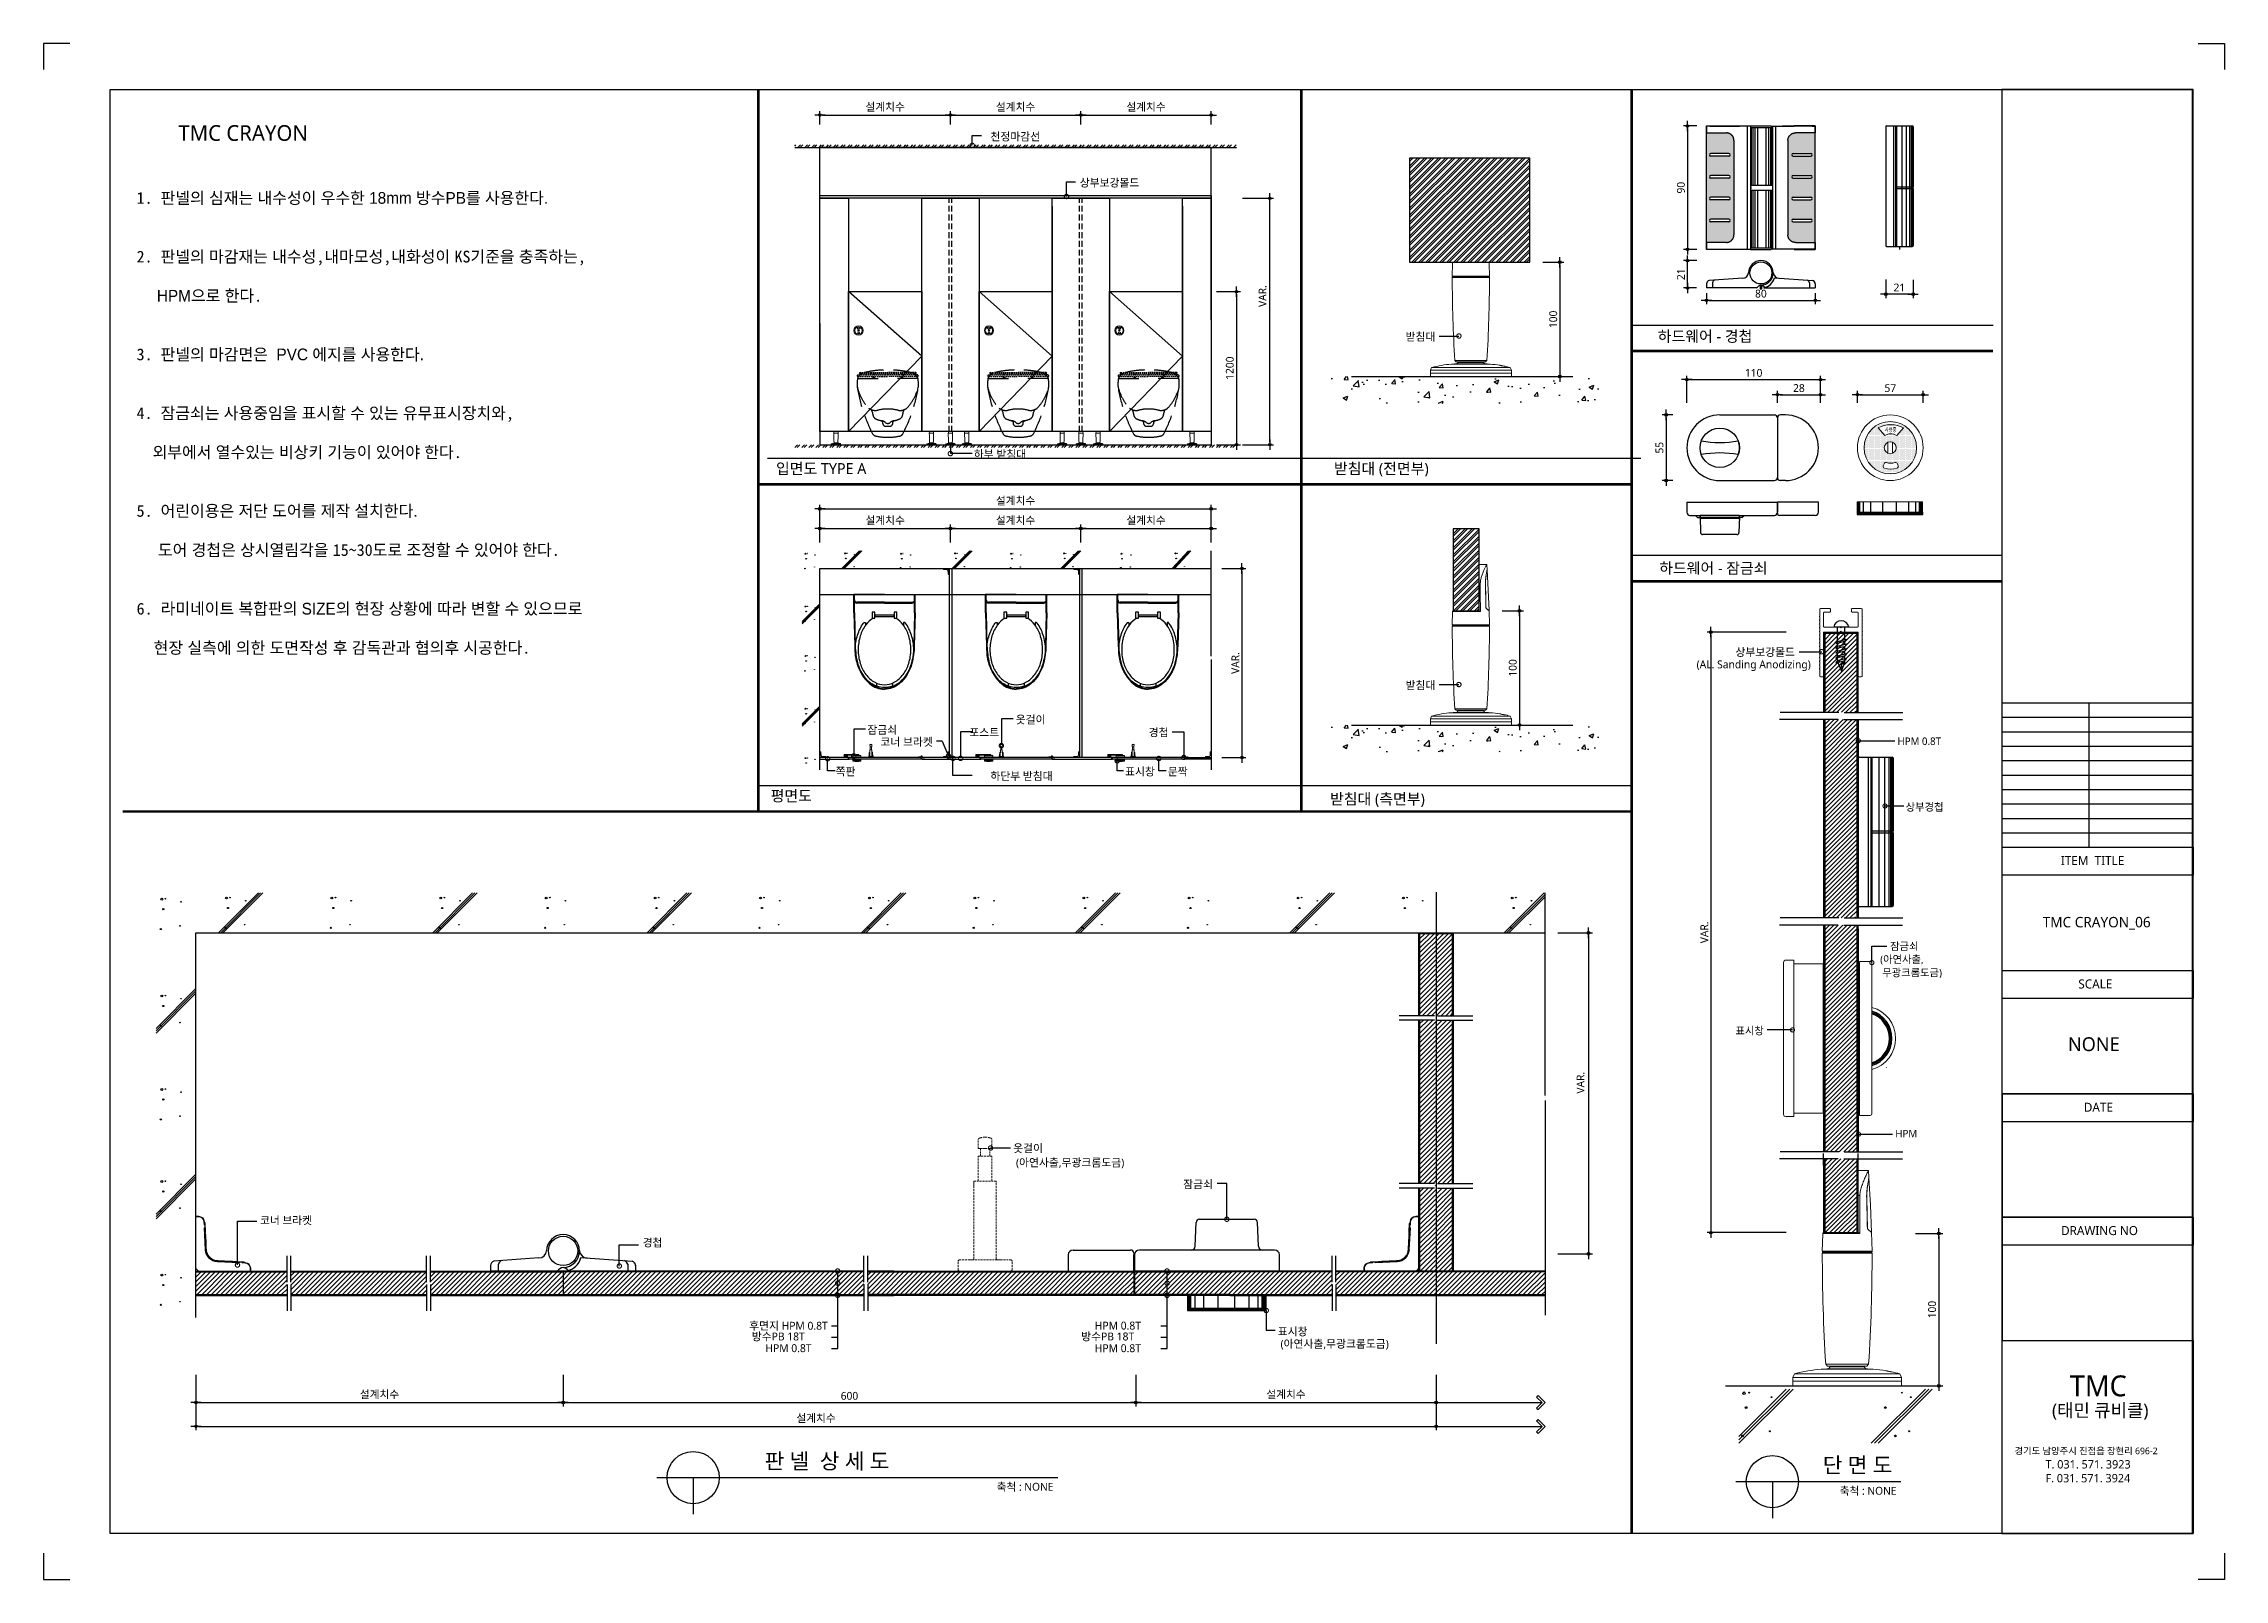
# Model space of a CAD drawing. Extents: x -256 to 8104, y -176 to 5714.
import ezdxf
from ezdxf.enums import TextEntityAlignment as Align

# ---------------------------------------------------------------- set-up
doc = ezdxf.new("R2010")
doc.units = 0
doc.header["$LTSCALE"] = 30
for name, pattern in [('CEN', [62, 60, -1, 0, -1]), ('HIDDEN', [0.375, 0.25, -0.125]), ('HIDDEN2', [4.7625, 3.175, -1.5875])]:
    doc.linetypes.add(name, pattern=pattern)
doc.layers.get('0').update_dxf_attribs({"linetype": 'CONTINUOUS'})
doc.layers.get('DEFPOINTS').update_dxf_attribs({"linetype": 'CONTINUOUS'})
for name, color, linetype in [('02---제품선', 4, 'CONTINUOUS'), ('0_toilet', 6, 'CONTINUOUS'), ('C', 2, 'CONTINUOUS'), ('curior-0Line', 252, 'CONTINUOUS'), ('DIM', 7, 'CONTINUOUS'), ('FIN', 5, 'CONTINUOUS'), ('HAT', 8, 'CONTINUOUS'), ('HID', 9, 'HIDDEN'), ('jac text', 7, 'CONTINUOUS'), ('TIT', 3, 'CONTINUOUS'), ('경첩', 4, 'CONTINUOUS'), ('기타', 1, 'CONTINUOUS'), ('문자', 3, 'CONTINUOUS'), ('부자재', 4, 'CONTINUOUS'), ('상부보강몰드', 4, 'HIDDEN2'), ('옷걸이', 4, 'CONTINUOUS'), ('잠금쇠(회전형)', 4, 'CONTINUOUS'), ('중심선', 1, 'CEN'), ('치수', 1, 'CONTINUOUS'), ('판넬', 2, 'CONTINUOUS'), ('해치', 8, 'CONTINUOUS')]:
    doc.layers.add(name, color=color, linetype=linetype)
doc.styles.add('HDW', font='gulim.ttc')
doc.styles.add('돋움', font='malgun.ttf')
doc.dimstyles.new('10', dxfattribs={"dimscale": 10, "dimtxt": 3, "dimasz": 1, "dimexe": 1.5, "dimexo": 2, "dimgap": 1, "dimtad": 1, "dimdec": 0, "dimlunit": 6, "dimtxsty": '돋움', "dimblk": 'DIMDOT', "dimcen": -1, "dimdle": 1.5, "dimclrt": 3, "dimazin": 3, "dimtfac": 1, "dimtdec": 0, "dimtix": 1, "dimtmove": 2, "dimatfit": 3, "dimldrblk": 'DIMDOT', "dimarcsym": 0})
pattern_1 = [(45, (50838.018, 274.373), (-8.55643, 8.55643), [])]
pattern_2 = [(45, (50030.479, 162.794), (-8.980256, 8.980256), [])]

# ---------------------------------------------------------------- blocks, each defined once
blk = doc.blocks.new('DIMDOT')
at = {"linetype": 'Continuous'}
blk.add_line((-2, 0), (2, 0), dxfattribs=at)
for radius in [0.5, 0.25]:
    blk.add_circle((0, 0), radius, dxfattribs=at)
blk = doc.blocks.new('*D152')
at = {"layer": 'DEFPOINTS', "color": 0}
for p in [(61075.8, 5694), (61575.8, 5750.3), (61575.8, 5694)]:
    blk.add_point(p, dxfattribs=at)
at = {"layer": 'DIM', "color": 0, "lineweight": -2, "ltscale": 10}
for p, q in [((61075.8, 5714), (61075.8, 5765.3)), ((61085.8, 5750.3), (61565.8, 5750.3)), ((61575.8, 5714), (61575.8, 5765.3))]:
    blk.add_line(p, q, dxfattribs=at)
at = {"layer": 'DIM', "color": 0, "lineweight": -2, "xscale": 10, "yscale": 10, "zscale": 10, "rotation": 180}
blk.add_blockref('DIMDOT', (61075.8, 5750.3), dxfattribs=at)
at = {"layer": 'DIM', "color": 0, "lineweight": -2, "xscale": 10, "yscale": 10, "zscale": 10}
blk.add_blockref('DIMDOT', (61575.8, 5750.3), dxfattribs=at)
at = {"layer": 'DIM', "color": 3, "insert": (61325.8, 5779.9), "char_height": 30, "attachment_point": 5, "style": '돋움'}
blk.add_mtext('설계치수', dxfattribs=at)
blk = doc.blocks.new('*D153')
at = {"layer": 'DEFPOINTS', "color": 0}
for p in [(61575.8, 5694), (62075.8, 5750.3), (62075.8, 5694)]:
    blk.add_point(p, dxfattribs=at)
at = {"layer": 'DIM', "color": 0, "lineweight": -2, "ltscale": 10}
for p, q in [((61575.8, 5714), (61575.8, 5765.3)), ((61585.8, 5750.3), (62065.8, 5750.3)), ((62075.8, 5714), (62075.8, 5765.3))]:
    blk.add_line(p, q, dxfattribs=at)
at = {"layer": 'DIM', "color": 0, "lineweight": -2, "xscale": 10, "yscale": 10, "zscale": 10, "rotation": 180}
blk.add_blockref('DIMDOT', (61575.8, 5750.3), dxfattribs=at)
at = {"layer": 'DIM', "color": 0, "lineweight": -2, "xscale": 10, "yscale": 10, "zscale": 10}
blk.add_blockref('DIMDOT', (62075.8, 5750.3), dxfattribs=at)
at = {"layer": 'DIM', "color": 3, "insert": (61825.8, 5779.9), "char_height": 30, "attachment_point": 5, "style": '돋움'}
blk.add_mtext('설계치수', dxfattribs=at)
blk = doc.blocks.new('*D154')
at = {"layer": 'DEFPOINTS', "color": 0}
for p in [(62075.8, 5694), (62575.8, 5750.3), (62575.8, 5694)]:
    blk.add_point(p, dxfattribs=at)
at = {"layer": 'DIM', "color": 0, "lineweight": -2, "ltscale": 10}
for p, q in [((62075.8, 5714), (62075.8, 5765.3)), ((62085.8, 5750.3), (62565.8, 5750.3)), ((62575.8, 5714), (62575.8, 5765.3))]:
    blk.add_line(p, q, dxfattribs=at)
at = {"layer": 'DIM', "color": 0, "lineweight": -2, "xscale": 10, "yscale": 10, "zscale": 10, "rotation": 180}
blk.add_blockref('DIMDOT', (62075.8, 5750.3), dxfattribs=at)
at = {"layer": 'DIM', "color": 0, "lineweight": -2, "xscale": 10, "yscale": 10, "zscale": 10}
blk.add_blockref('DIMDOT', (62575.8, 5750.3), dxfattribs=at)
at = {"layer": 'DIM', "color": 3, "insert": (62325.8, 5779.9), "char_height": 30, "attachment_point": 5, "style": '돋움'}
blk.add_mtext('설계치수', dxfattribs=at)
blk = doc.blocks.new('*D155')
at = {"layer": 'DEFPOINTS', "color": 0}
for p in [(62575.8, 5073.1), (62575.8, 4486.1), (62672.7, 4486.1)]:
    blk.add_point(p, dxfattribs=at)
at = {"layer": 'DIM', "color": 0, "lineweight": -2, "ltscale": 10}
for p, q in [((62595.8, 5073.1), (62687.7, 5073.1)), ((62672.7, 5063.1), (62672.7, 4496.1)), ((62595.8, 4486.1), (62687.7, 4486.1))]:
    blk.add_line(p, q, dxfattribs=at)
at = {"layer": 'DIM', "color": 0, "lineweight": -2, "xscale": 10, "yscale": 10, "zscale": 10}
for p, rotation in [((62672.7, 5073.1), 90), ((62672.7, 4486.1), 270)]:
    blk.add_blockref('DIMDOT', p, dxfattribs=dict(at, rotation=rotation))
at = {"layer": 'DIM', "color": 3, "insert": (62647.1, 4779.6), "char_height": 30, "attachment_point": 5, "rotation": 90, "style": '돋움'}
blk.add_mtext('1200', dxfattribs=at)
blk = doc.blocks.new('*D156')
at = {"layer": 'DEFPOINTS', "color": 0}
for p in [(62596.8, 4011.2), (62596.8, 3286.2), (62693.7, 3286.2)]:
    blk.add_point(p, dxfattribs=at)
at = {"layer": 'DIM', "color": 0, "lineweight": -2, "ltscale": 10}
for p, q in [((62616.8, 4011.2), (62708.7, 4011.2)), ((62693.7, 4001.2), (62693.7, 3296.2)), ((62616.8, 3286.2), (62708.7, 3286.2))]:
    blk.add_line(p, q, dxfattribs=at)
at = {"layer": 'DIM', "color": 0, "lineweight": -2, "xscale": 10, "yscale": 10, "zscale": 10}
for p, rotation in [((62693.7, 4011.2), 90), ((62693.7, 3286.2), 270)]:
    blk.add_blockref('DIMDOT', p, dxfattribs=dict(at, rotation=rotation))
at = {"layer": 'DIM', "color": 3, "insert": (62668.5, 3648.7), "char_height": 30, "attachment_point": 5, "rotation": 90, "style": '돋움'}
blk.add_mtext('VAR.', dxfattribs=at)
blk = doc.blocks.new('_DOTSMALL')
at = {"color": 0, "linetype": 'ByBlock', "const_width": 0.5}
blk.add_lwpolyline([(-0.0625, 0, 1), (0.0625, 0, 1)], format="xyb", close=True, dxfattribs=at)
blk = doc.blocks.new('A$C63EC304E')
at = {"layer": '치수', "color": 1, "xscale": 2.5, "yscale": 2.5, "zscale": 2.5, "rotation": 234.3098741996962}
blk.add_blockref('_DOTSMALL', (0.31, 0.31), dxfattribs=at)
blk = doc.blocks.new('A$C2BC9653E')
at = {"layer": '치수', "xscale": 0.3333333333333333, "yscale": 0.3333333333333333, "zscale": 0.3333333333333333}
blk.add_blockref('A$C63EC304E', (0, 0), dxfattribs=at)
blk = doc.blocks.new('A$C7FC71301')
at = {"layer": '치수', "rotation": 180}
blk.add_blockref('A$C2BC9653E', (0.21, 0.21), dxfattribs=at)
blk = doc.blocks.new('A$C4A20372B')
at = {"layer": '치수'}
blk.add_blockref('A$C7FC71301', (0, 0), dxfattribs=at)
blk = doc.blocks.new('A$C566469F5')
at = {"layer": '치수'}
blk.add_blockref('A$C4A20372B', (0, 0), dxfattribs=at)
blk = doc.blocks.new('A$C7E317CD4')
at = {"layer": '해치', "xscale": 2, "yscale": 2, "zscale": 2}
blk.add_blockref('A$C566469F5', (0, 0), dxfattribs=at)
blk = doc.blocks.new('A$C601D7F27')
at = {"layer": '치수'}
blk.add_blockref('A$C7E317CD4', (0, 0), dxfattribs=at)
blk = doc.blocks.new('A$C38802C08')
at = {"layer": '치수'}
blk.add_blockref('A$C601D7F27', (0, 0), dxfattribs=at)
blk = doc.blocks.new('*D157')
at = {"layer": 'DEFPOINTS', "color": 0}
for p in [(62575.8, 4164.8), (62075.8, 4091.6), (62575.8, 4091.6)]:
    blk.add_point(p, dxfattribs=at)
at = {"layer": 'DIM', "color": 0, "lineweight": -2, "ltscale": 10}
for p, q in [((62075.8, 4111.6), (62075.8, 4179.8)), ((62085.8, 4164.8), (62565.8, 4164.8)), ((62575.8, 4111.6), (62575.8, 4179.8))]:
    blk.add_line(p, q, dxfattribs=at)
at = {"layer": 'DIM', "color": 0, "lineweight": -2, "xscale": 10, "yscale": 10, "zscale": 10, "rotation": 180}
blk.add_blockref('DIMDOT', (62075.8, 4164.8), dxfattribs=at)
at = {"layer": 'DIM', "color": 0, "lineweight": -2, "xscale": 10, "yscale": 10, "zscale": 10}
blk.add_blockref('DIMDOT', (62575.8, 4164.8), dxfattribs=at)
at = {"layer": 'DIM', "color": 3, "insert": (62325.8, 4194.4), "char_height": 30, "attachment_point": 5, "style": '돋움'}
blk.add_mtext('설계치수', dxfattribs=at)
blk = doc.blocks.new('*D158')
at = {"layer": 'DEFPOINTS', "color": 0}
for p in [(62575.8, 4240.1), (61075.8, 4091.6), (62575.8, 4091.6)]:
    blk.add_point(p, dxfattribs=at)
at = {"layer": 'DIM', "color": 0, "lineweight": -2, "ltscale": 10}
for p, q in [((61075.8, 4111.6), (61075.8, 4255.1)), ((61085.8, 4240.1), (62565.8, 4240.1)), ((62575.8, 4111.6), (62575.8, 4255.1))]:
    blk.add_line(p, q, dxfattribs=at)
at = {"layer": 'DIM', "color": 0, "lineweight": -2, "xscale": 10, "yscale": 10, "zscale": 10, "rotation": 180}
blk.add_blockref('DIMDOT', (61075.8, 4240.1), dxfattribs=at)
at = {"layer": 'DIM', "color": 0, "lineweight": -2, "xscale": 10, "yscale": 10, "zscale": 10}
blk.add_blockref('DIMDOT', (62575.8, 4240.1), dxfattribs=at)
at = {"layer": 'DIM', "color": 3, "insert": (61825.8, 4269.8), "char_height": 30, "attachment_point": 5, "style": '돋움'}
blk.add_mtext('설계치수', dxfattribs=at)
blk = doc.blocks.new('*D159')
at = {"layer": 'DEFPOINTS', "color": 0}
for p in [(62075.8, 4164.8), (61575.8, 4091.6), (62075.8, 4091.6)]:
    blk.add_point(p, dxfattribs=at)
at = {"layer": 'DIM', "color": 0, "lineweight": -2, "ltscale": 10}
for p, q in [((61575.8, 4111.6), (61575.8, 4179.8)), ((61585.8, 4164.8), (62065.8, 4164.8)), ((62075.8, 4111.6), (62075.8, 4179.8))]:
    blk.add_line(p, q, dxfattribs=at)
at = {"layer": 'DIM', "color": 0, "lineweight": -2, "xscale": 10, "yscale": 10, "zscale": 10, "rotation": 180}
blk.add_blockref('DIMDOT', (61575.8, 4164.8), dxfattribs=at)
at = {"layer": 'DIM', "color": 0, "lineweight": -2, "xscale": 10, "yscale": 10, "zscale": 10}
blk.add_blockref('DIMDOT', (62075.8, 4164.8), dxfattribs=at)
at = {"layer": 'DIM', "color": 3, "insert": (61825.8, 4194.4), "char_height": 30, "attachment_point": 5, "style": '돋움'}
blk.add_mtext('설계치수', dxfattribs=at)
blk = doc.blocks.new('*D160')
at = {"layer": 'DEFPOINTS', "color": 0}
for p in [(61575.8, 4164.8), (61075.8, 4091.6), (61575.8, 4091.6)]:
    blk.add_point(p, dxfattribs=at)
at = {"layer": 'DIM', "color": 0, "lineweight": -2, "ltscale": 10}
for p, q in [((61075.8, 4111.6), (61075.8, 4179.8)), ((61085.8, 4164.8), (61565.8, 4164.8)), ((61575.8, 4111.6), (61575.8, 4179.8))]:
    blk.add_line(p, q, dxfattribs=at)
at = {"layer": 'DIM', "color": 0, "lineweight": -2, "xscale": 10, "yscale": 10, "zscale": 10, "rotation": 180}
blk.add_blockref('DIMDOT', (61075.8, 4164.8), dxfattribs=at)
at = {"layer": 'DIM', "color": 0, "lineweight": -2, "xscale": 10, "yscale": 10, "zscale": 10}
blk.add_blockref('DIMDOT', (61575.8, 4164.8), dxfattribs=at)
at = {"layer": 'DIM', "color": 3, "insert": (61325.8, 4194.4), "char_height": 30, "attachment_point": 5, "style": '돋움'}
blk.add_mtext('설계치수', dxfattribs=at)
blk = doc.blocks.new('*D161')
at = {"layer": 'DEFPOINTS', "color": 0}
for p in [(64911.2, 4735.7), (64399.2, 4627), (64911.2, 4627)]:
    blk.add_point(p, dxfattribs=at)
at = {"layer": 'DIM', "color": 0, "lineweight": -2, "ltscale": 10}
for p, q in [((64399.2, 4647), (64399.2, 4750.7)), ((64409.2, 4735.7), (64901.2, 4735.7)), ((64911.2, 4647), (64911.2, 4750.7))]:
    blk.add_line(p, q, dxfattribs=at)
at = {"layer": 'DIM', "color": 0, "lineweight": -2, "xscale": 10, "yscale": 10, "zscale": 10, "rotation": 180}
blk.add_blockref('DIMDOT', (64399.2, 4735.7), dxfattribs=at)
at = {"layer": 'DIM', "color": 0, "lineweight": -2, "xscale": 10, "yscale": 10, "zscale": 10}
blk.add_blockref('DIMDOT', (64911.2, 4735.7), dxfattribs=at)
at = {"layer": 'DIM', "color": 3, "insert": (64655.2, 4761.3), "char_height": 30, "attachment_point": 5, "style": '돋움'}
blk.add_mtext('110', dxfattribs=at)
blk = doc.blocks.new('*D162')
at = {"layer": 'DEFPOINTS', "color": 0}
for p in [(64746.2, 4627), (64911.2, 4677.7), (64911.2, 4627)]:
    blk.add_point(p, dxfattribs=at)
at = {"layer": 'DIM', "color": 0, "lineweight": -2, "ltscale": 10}
for p, q in [((64746.2, 4647), (64746.2, 4692.7)), ((64911.2, 4647), (64911.2, 4692.7)), ((64756.2, 4677.7), (64901.2, 4677.7))]:
    blk.add_line(p, q, dxfattribs=at)
at = {"layer": 'DIM', "color": 0, "lineweight": -2, "xscale": 10, "yscale": 10, "zscale": 10, "rotation": 180}
blk.add_blockref('DIMDOT', (64746.2, 4677.7), dxfattribs=at)
at = {"layer": 'DIM', "color": 0, "lineweight": -2, "xscale": 10, "yscale": 10, "zscale": 10}
blk.add_blockref('DIMDOT', (64911.2, 4677.7), dxfattribs=at)
at = {"layer": 'DIM', "color": 3, "insert": (64828.7, 4703.2), "char_height": 30, "attachment_point": 5, "style": '돋움'}
blk.add_mtext('28', dxfattribs=at)
blk = doc.blocks.new('*D163')
at = {"layer": 'DEFPOINTS', "color": 0}
for p in [(65053, 4627), (65305, 4677.7), (65305, 4627)]:
    blk.add_point(p, dxfattribs=at)
at = {"layer": 'DIM', "color": 0, "lineweight": -2, "ltscale": 10}
for p, q in [((65053, 4647), (65053, 4692.7)), ((65305, 4647), (65305, 4692.7)), ((65063, 4677.7), (65295, 4677.7))]:
    blk.add_line(p, q, dxfattribs=at)
at = {"layer": 'DIM', "color": 0, "lineweight": -2, "xscale": 10, "yscale": 10, "zscale": 10, "rotation": 180}
blk.add_blockref('DIMDOT', (65053, 4677.7), dxfattribs=at)
at = {"layer": 'DIM', "color": 0, "lineweight": -2, "xscale": 10, "yscale": 10, "zscale": 10}
blk.add_blockref('DIMDOT', (65305, 4677.7), dxfattribs=at)
at = {"layer": 'DIM', "color": 3, "insert": (65179, 4703), "char_height": 30, "attachment_point": 5, "style": '돋움'}
blk.add_mtext('57', dxfattribs=at)
blk = doc.blocks.new('*D164')
at = {"layer": 'DEFPOINTS', "color": 0}
for p in [(64456.9, 5708.4), (64401.9, 5235.3), (64456.9, 5235.3)]:
    blk.add_point(p, dxfattribs=at)
at = {"layer": 'DIM', "color": 0, "lineweight": -2, "ltscale": 10}
for p, q in [((64436.9, 5708.4), (64386.9, 5708.4)), ((64401.9, 5698.4), (64401.9, 5245.3)), ((64436.9, 5235.3), (64386.9, 5235.3))]:
    blk.add_line(p, q, dxfattribs=at)
at = {"layer": 'DIM', "color": 0, "lineweight": -2, "xscale": 10, "yscale": 10, "zscale": 10}
for p, rotation in [((64401.9, 5708.4), 90), ((64401.9, 5235.3), 270)]:
    blk.add_blockref('DIMDOT', p, dxfattribs=dict(at, rotation=rotation))
at = {"layer": 'DIM', "color": 3, "insert": (64376.4, 5471.8), "char_height": 30, "attachment_point": 5, "rotation": 90, "style": '돋움'}
blk.add_mtext('90', dxfattribs=at)
blk = doc.blocks.new('*D165')
at = {"layer": 'DEFPOINTS', "color": 0}
for p in [(64474.5, 5087.1), (64891.6, 5087.1), (64891.6, 5039.7)]:
    blk.add_point(p, dxfattribs=at)
at = {"layer": 'DIM', "color": 0, "lineweight": -2, "ltscale": 10}
for p, q in [((64474.5, 5067.1), (64474.5, 5024.7)), ((64484.5, 5039.7), (64881.6, 5039.7)), ((64891.6, 5067.1), (64891.6, 5024.7))]:
    blk.add_line(p, q, dxfattribs=at)
at = {"layer": 'DIM', "color": 0, "lineweight": -2, "xscale": 10, "yscale": 10, "zscale": 10, "rotation": 180}
blk.add_blockref('DIMDOT', (64474.5, 5039.7), dxfattribs=at)
at = {"layer": 'DIM', "color": 0, "lineweight": -2, "xscale": 10, "yscale": 10, "zscale": 10}
blk.add_blockref('DIMDOT', (64891.6, 5039.7), dxfattribs=at)
at = {"layer": 'DIM', "color": 3, "insert": (64683, 5065.2), "char_height": 30, "attachment_point": 5, "style": '돋움'}
blk.add_mtext('80', dxfattribs=at)
blk = doc.blocks.new('*D166')
at = {"layer": 'DEFPOINTS', "color": 0}
for p in [(64401.9, 5192.1), (64456.9, 5192.1), (64456.2, 5087.1)]:
    blk.add_point(p, dxfattribs=at)
at = {"layer": 'DIM', "color": 0, "lineweight": -2, "ltscale": 10}
for p, q in [((64436.9, 5192.1), (64386.9, 5192.1)), ((64401.9, 5097.1), (64401.9, 5182.1)), ((64436.2, 5087.1), (64386.9, 5087.1))]:
    blk.add_line(p, q, dxfattribs=at)
at = {"layer": 'DIM', "color": 0, "lineweight": -2, "xscale": 10, "yscale": 10, "zscale": 10}
for p, rotation in [((64401.9, 5192.1), 90), ((64401.9, 5087.1), 270)]:
    blk.add_blockref('DIMDOT', p, dxfattribs=dict(at, rotation=rotation))
at = {"layer": 'DIM', "color": 3, "insert": (64376.5, 5139.6), "char_height": 30, "attachment_point": 5, "rotation": 90, "style": '돋움'}
blk.add_mtext('21', dxfattribs=at)
blk = doc.blocks.new('*D167')
at = {"layer": 'DEFPOINTS', "color": 0}
for p in [(65161.4, 5139.2), (65266.4, 5138.5), (65161.4, 5063.6)]:
    blk.add_point(p, dxfattribs=at)
at = {"layer": 'DIM', "color": 0, "lineweight": -2, "ltscale": 10}
for p, q in [((65161.4, 5119.2), (65161.4, 5048.6)), ((65266.4, 5118.5), (65266.4, 5048.6)), ((65256.4, 5063.6), (65171.4, 5063.6))]:
    blk.add_line(p, q, dxfattribs=at)
at = {"layer": 'DIM', "color": 0, "lineweight": -2, "xscale": 10, "yscale": 10, "zscale": 10, "rotation": 180}
blk.add_blockref('DIMDOT', (65161.4, 5063.6), dxfattribs=at)
at = {"layer": 'DIM', "color": 0, "lineweight": -2, "xscale": 10, "yscale": 10, "zscale": 10}
blk.add_blockref('DIMDOT', (65266.4, 5063.6), dxfattribs=at)
at = {"layer": 'DIM', "color": 3, "insert": (65213.9, 5088.9), "char_height": 30, "attachment_point": 5, "style": '돋움'}
blk.add_mtext('21', dxfattribs=at)
blk = doc.blocks.new('A$C10E41893')
at = {"layer": '부자재'}
for p, q in [((6, 0), (6, 196)), ((123, 196), (6, 196)), ((123, 192), (6, 192)), ((55, 0), (55, 177)), ((61, 0), (61, 177)), ((6, 0), (6, -196)), ((55, 0), (55, -177)), ((61, 0), (61, -177)), ((123, -192), (6, -192)), ((123, -196), (6, -196))]:
    blk.add_line(p, q, dxfattribs=at)
for points in [[(123, 196, -0.012538), (123, 196), (335, 190, -0.055395), (445, 175, -0.154276), (577, 93, -0.179504), (612, 0, -0.179504)], [(123, 192, -0.012538), (123, 192), (335, 187, -0.055395), (444, 172, -0.154276), (574, 91, -0.179504), (608, 0, -0.179504)], [(157, -72, 0.089162), (200, -119, 0.085733), (270, -155, 0.075373), (359, -168, 0.075373), (447, -155, 0.085733), (517, -119, 0.106084), (567, -62, 0.126931), (583, 0, 0.126931), (567, 62, 0.106084), (517, 119, 0.085733), (447, 155, 0.075373), (359, 168, 0.075373), (270, 155, 0.085733), (200, 119, 0.089162), (157, 72)], [(572, 51), (589, 51), (589, 60, 0.021185), (583, 71, 0.106084), (528, 134, 0.085733), (453, 172, 0.075373), (359, 187, 0.075373), (265, 172, 0.085733), (189, 134, 0.007337), (184, 130), (184, 122), (205, 122)], [(123, -196, 0.012538), (123, -196), (335, -190, 0.055395), (445, -175, 0.154276), (577, -93, 0.179504), (612, 0, 0.179504)], [(123, -192, 0.012538), (123, -192), (335, -187, 0.055395), (444, -172, 0.154276), (574, -91, 0.179504), (608, 0, 0.179504)], [(589, -51, 0.090214), (598, 0, 0.090214), (589, 51, 0.106084)], [(572, -51), (589, -51), (589, -60, -0.021185), (583, -71, -0.106084), (528, -134, -0.085733), (453, -172, -0.075373), (359, -187, -0.075373), (265, -172, -0.085733), (189, -134, -0.007337), (184, -130), (184, -122), (205, -122)]]:
    blk.add_lwpolyline(points, format="xyb", dxfattribs=at)
blk.add_lwpolyline([(138, -61), (119, -61), (119, -79), (157, -79), (157, -61), (138, -61), (147, -61), (147, 61), (138, 61), (157, 61), (157, 79), (119, 79), (119, 61), (138, 61), (138, -61), (119, -61)], dxfattribs=at)
for centre, start, end in [((40, 177), 0, 90), ((46, 177), 0, 90), ((40, -177), 270, 0), ((46, -177), 270, 0)]:
    blk.add_arc(centre, 15, start, end, dxfattribs=at)
blk = doc.blocks.new('A$C460A2A32')
at = {"color": 0}
for p, q in [((3, 20), (0, 16)), ((3, 20), (9, 20)), ((4, 10), (162, 10)), ((9, 20), (162, 20)), ((13, 32), (11, 30)), ((13, 32), (162, 32)), ((13, 27), (162, 27)), ((312, 32), (162, 32)), ((312, 27), (162, 27)), ((316, 20), (162, 20)), ((321, 10), (162, 10)), ((312, 32), (313, 30)), ((322, 20), (316, 20)), ((322, 20), (324, 16))]:
    blk.add_line(p, q, dxfattribs=at)
for centre, radius, start, end in [((4, 14), 4, 150.0107, 270), ((13, 29), 2, 135, 270), ((109, 28), 26, 182.6717, 198.4118), ((109, 10), 26, 180, 202.6199), ((107, 28), 23, 183.0205, 200.9186), ((107, 10), 23, 180, 205.7715), ((69, 10), 23, 334.2285, 0), ((69, 28), 23, 339.0814, 356.9795), ((67, 10), 26, 337.3801, 0), ((67, 28), 26, 341.5882, 357.3283), ((257, 10), 26, 180, 202.6199), ((257, 28), 26, 182.6717, 198.4118), ((256, 28), 23, 183.0205, 200.9186), ((256, 10), 23, 180, 205.7715), ((217, 10), 23, 334.2285, 0), ((217, 28), 23, 339.0814, 356.9795), ((216, 28), 26, 341.5882, 357.3283), ((216, 10), 26, 337.3801, 0), ((312, 29), 2, 270, 45), ((321, 14), 4, 270, 29.9893)]:
    blk.add_arc(centre, radius, start, end, dxfattribs=at)
blk = doc.blocks.new('*D168')
at = {"layer": 'DEFPOINTS', "color": 0}
for p in [(64364.9, 4600.5), (64319.3, 4348.5), (64364.9, 4348.5)]:
    blk.add_point(p, dxfattribs=at)
at = {"layer": 'DIM', "color": 0, "lineweight": -2, "ltscale": 10}
for p, q in [((64344.9, 4600.5), (64304.3, 4600.5)), ((64319.3, 4590.5), (64319.3, 4358.5)), ((64344.9, 4348.5), (64304.3, 4348.5))]:
    blk.add_line(p, q, dxfattribs=at)
at = {"layer": 'DIM', "color": 0, "lineweight": -2, "xscale": 10, "yscale": 10, "zscale": 10}
for p, rotation in [((64319.3, 4600.5), 90), ((64319.3, 4348.5), 270)]:
    blk.add_blockref('DIMDOT', p, dxfattribs=dict(at, rotation=rotation))
at = {"layer": 'DIM', "color": 3, "insert": (64294, 4474.5), "char_height": 30, "attachment_point": 5, "rotation": 90, "style": '돋움'}
blk.add_mtext('55', dxfattribs=at)
blk = doc.blocks.new('*D169')
at = {"layer": 'DEFPOINTS', "color": 0}
for p in [(64800.2, 3767.4), (64491.5, 1464.2), (64800.2, 1464.2)]:
    blk.add_point(p, dxfattribs=at)
at = {"layer": 'DIM', "color": 0, "lineweight": -2, "ltscale": 10}
for p, q in [((64780.2, 3767.4), (64476.5, 3767.4)), ((64491.5, 3757.4), (64491.5, 1474.2)), ((64780.2, 1464.2), (64476.5, 1464.2))]:
    blk.add_line(p, q, dxfattribs=at)
at = {"layer": 'DIM', "color": 0, "lineweight": -2, "xscale": 10, "yscale": 10, "zscale": 10}
for p, rotation in [((64491.5, 3767.4), 90), ((64491.5, 1464.2), 270)]:
    blk.add_blockref('DIMDOT', p, dxfattribs=dict(at, rotation=rotation))
at = {"layer": 'DIM', "color": 3, "insert": (64466.2, 2615.8), "char_height": 30, "attachment_point": 5, "rotation": 90, "style": '돋움'}
blk.add_mtext('VAR.', dxfattribs=at)
blk = doc.blocks.new('A$C13EB2441')
for p, q in [((0.84, 7.37), (0.84, 14.11)), ((0.84, 6.74), (0.84, 0))]:
    blk.add_line(p, q)
blk = doc.blocks.new('*D170')
at = {"layer": 'DEFPOINTS', "color": 0}
for p in [(65255.9, 1461.2), (65265.1, 876.9), (65364.9, 876.9)]:
    blk.add_point(p, dxfattribs=at)
at = {"layer": 'DIM', "color": 0, "lineweight": -2, "ltscale": 10}
for p, q in [((65275.9, 1461.2), (65379.9, 1461.2)), ((65364.9, 1451.2), (65364.9, 886.9)), ((65285.1, 876.9), (65379.9, 876.9))]:
    blk.add_line(p, q, dxfattribs=at)
at = {"layer": 'DIM', "color": 0, "lineweight": -2, "xscale": 10, "yscale": 10, "zscale": 10}
for p, rotation in [((65364.9, 1461.2), 90), ((65364.9, 876.9), 270)]:
    blk.add_blockref('DIMDOT', p, dxfattribs=dict(at, rotation=rotation))
at = {"layer": 'DIM', "color": 3, "insert": (65339.3, 1169.1), "char_height": 30, "attachment_point": 5, "rotation": 90, "style": '돋움'}
blk.add_mtext('100', dxfattribs=at)
blk = doc.blocks.new('*D171')
at = {"layer": 'DEFPOINTS', "color": 0}
for p in [(63671.3, 3849.1), (63614.6, 3410.9), (63757.5, 3410.9)]:
    blk.add_point(p, dxfattribs=at)
at = {"layer": 'DIM', "color": 0, "lineweight": -2, "ltscale": 10}
for p, q in [((63691.3, 3849.1), (63772.5, 3849.1)), ((63757.5, 3839.1), (63757.5, 3420.9)), ((63634.6, 3410.9), (63772.5, 3410.9))]:
    blk.add_line(p, q, dxfattribs=at)
at = {"layer": 'DIM', "color": 0, "lineweight": -2, "xscale": 10, "yscale": 10, "zscale": 10}
for p, rotation in [((63757.5, 3849.1), 90), ((63757.5, 3410.9), 270)]:
    blk.add_blockref('DIMDOT', p, dxfattribs=dict(at, rotation=rotation))
at = {"layer": 'DIM', "color": 3, "insert": (63731.9, 3630), "char_height": 30, "attachment_point": 5, "rotation": 90, "style": '돋움'}
blk.add_mtext('100', dxfattribs=at)
blk = doc.blocks.new('*D172')
at = {"layer": 'DEFPOINTS', "color": 0}
for p in [(62675.2, 5431.1), (62800.1, 5431.1), (62675.2, 4486.1)]:
    blk.add_point(p, dxfattribs=at)
at = {"layer": 'DIM', "color": 0, "lineweight": -2, "ltscale": 10}
for p, q in [((62695.2, 5431.1), (62815.1, 5431.1)), ((62800.1, 4496.1), (62800.1, 5421.1)), ((62695.2, 4486.1), (62815.1, 4486.1))]:
    blk.add_line(p, q, dxfattribs=at)
at = {"layer": 'DIM', "color": 0, "lineweight": -2, "xscale": 10, "yscale": 10, "zscale": 10}
for p, rotation in [((62800.1, 5431.1), 90), ((62800.1, 4486.1), 270)]:
    blk.add_blockref('DIMDOT', p, dxfattribs=dict(at, rotation=rotation))
at = {"layer": 'DIM', "color": 3, "insert": (62772.8, 5056), "char_height": 30, "attachment_point": 5, "rotation": 90, "style": '돋움'}
blk.add_mtext('VAR.', dxfattribs=at)
blk = doc.blocks.new('*D173')
at = {"layer": 'DEFPOINTS', "color": 0}
for p in [(63826.4, 5185.8), (63769.7, 4747.6), (63912.6, 4747.6)]:
    blk.add_point(p, dxfattribs=at)
at = {"layer": 'DIM', "color": 0, "lineweight": -2, "ltscale": 10}
for p, q in [((63846.4, 5185.8), (63927.6, 5185.8)), ((63912.6, 5175.8), (63912.6, 4757.6)), ((63789.7, 4747.6), (63927.6, 4747.6))]:
    blk.add_line(p, q, dxfattribs=at)
at = {"layer": 'DIM', "color": 0, "lineweight": -2, "xscale": 10, "yscale": 10, "zscale": 10}
for p, rotation in [((63912.6, 5185.8), 90), ((63912.6, 4747.6), 270)]:
    blk.add_blockref('DIMDOT', p, dxfattribs=dict(at, rotation=rotation))
at = {"layer": 'DIM', "color": 3, "insert": (63887, 4966.7), "char_height": 30, "attachment_point": 5, "rotation": 90, "style": '돋움'}
blk.add_mtext('100', dxfattribs=at)
blk = doc.blocks.new('*D174')
at = {"layer": 'DEFPOINTS', "color": 0}
for p in [(58683.9, 938.3), (60091, 938.3), (60091, 812.6)]:
    blk.add_point(p, dxfattribs=at)
at = {"layer": 'DIM', "color": 0, "lineweight": -2, "ltscale": 10}
for p, q in [((58683.9, 918.3), (58683.9, 797.6)), ((60091, 918.3), (60091, 797.6)), ((58693.9, 812.6), (60081, 812.6))]:
    blk.add_line(p, q, dxfattribs=at)
at = {"layer": 'DIM', "color": 0, "lineweight": -2, "xscale": 10, "yscale": 10, "zscale": 10, "rotation": 180}
blk.add_blockref('DIMDOT', (58683.9, 812.6), dxfattribs=at)
at = {"layer": 'DIM', "color": 0, "lineweight": -2, "xscale": 10, "yscale": 10, "zscale": 10}
blk.add_blockref('DIMDOT', (60091, 812.6), dxfattribs=at)
at = {"layer": 'DIM', "color": 3, "insert": (59387.4, 842.3), "char_height": 30, "attachment_point": 5, "style": '돋움'}
blk.add_mtext('설계치수', dxfattribs=at)
blk = doc.blocks.new('*D175')
at = {"layer": 'DEFPOINTS', "color": 0}
for p in [(58683.9, 938.3), (63437.8, 938.3), (63437.8, 721.1)]:
    blk.add_point(p, dxfattribs=at)
at = {"layer": 'DIM', "color": 0, "lineweight": -2, "ltscale": 10}
for p, q in [((58683.9, 918.3), (58683.9, 706.1)), ((63437.8, 918.3), (63437.8, 706.1)), ((58693.9, 721.1), (63427.8, 721.1))]:
    blk.add_line(p, q, dxfattribs=at)
at = {"layer": 'DIM', "color": 0, "lineweight": -2, "xscale": 10, "yscale": 10, "zscale": 10, "rotation": 180}
blk.add_blockref('DIMDOT', (58683.9, 721.1), dxfattribs=at)
at = {"layer": 'DIM', "color": 0, "lineweight": -2, "xscale": 10, "yscale": 10, "zscale": 10}
blk.add_blockref('DIMDOT', (63437.8, 721.1), dxfattribs=at)
at = {"layer": 'DIM', "color": 3, "insert": (61060.8, 750.8), "char_height": 30, "attachment_point": 5, "style": '돋움'}
blk.add_mtext('설계치수', dxfattribs=at)
blk = doc.blocks.new('*D176')
at = {"layer": 'DEFPOINTS', "color": 0}
for p in [(62286.9, 938.3), (63437.8, 938.3), (63437.8, 812.6)]:
    blk.add_point(p, dxfattribs=at)
at = {"layer": 'DIM', "color": 0, "lineweight": -2, "ltscale": 10}
for p, q in [((62286.9, 918.3), (62286.9, 797.6)), ((63437.8, 918.3), (63437.8, 797.6)), ((62296.9, 812.6), (63427.8, 812.6))]:
    blk.add_line(p, q, dxfattribs=at)
at = {"layer": 'DIM', "color": 0, "lineweight": -2, "xscale": 10, "yscale": 10, "zscale": 10, "rotation": 180}
blk.add_blockref('DIMDOT', (62286.9, 812.6), dxfattribs=at)
at = {"layer": 'DIM', "color": 0, "lineweight": -2, "xscale": 10, "yscale": 10, "zscale": 10}
blk.add_blockref('DIMDOT', (63437.8, 812.6), dxfattribs=at)
at = {"layer": 'DIM', "color": 3, "insert": (62862.4, 842.3), "char_height": 30, "attachment_point": 5, "style": '돋움'}
blk.add_mtext('설계치수', dxfattribs=at)
blk = doc.blocks.new('*D177')
at = {"layer": 'DEFPOINTS', "color": 0}
for p in [(60091, 938.3), (62286.9, 938.3), (62286.9, 812.6)]:
    blk.add_point(p, dxfattribs=at)
at = {"layer": 'DIM', "color": 0, "lineweight": -2, "ltscale": 10}
for p, q in [((60091, 918.3), (60091, 797.6)), ((62286.9, 918.3), (62286.9, 797.6)), ((60101, 812.6), (62276.9, 812.6))]:
    blk.add_line(p, q, dxfattribs=at)
at = {"layer": 'DIM', "color": 0, "lineweight": -2, "xscale": 10, "yscale": 10, "zscale": 10, "rotation": 180}
blk.add_blockref('DIMDOT', (60091, 812.6), dxfattribs=at)
at = {"layer": 'DIM', "color": 0, "lineweight": -2, "xscale": 10, "yscale": 10, "zscale": 10}
blk.add_blockref('DIMDOT', (62286.9, 812.6), dxfattribs=at)
at = {"layer": 'DIM', "color": 3, "insert": (61189, 838.1), "char_height": 30, "attachment_point": 5, "style": '돋움'}
blk.add_mtext('600', dxfattribs=at)
blk = doc.blocks.new('A$C06B31977')
for p, q in [((1.26, 11.06), (1.26, 21.17)), ((1.26, 10.11), (1.26, 0))]:
    blk.add_line(p, q)
blk = doc.blocks.new('*D178')
at = {"layer": 'DEFPOINTS', "color": 0}
for p in [(63884.6, 2614), (63884.6, 1382.6), (64022.4, 1382.6)]:
    blk.add_point(p, dxfattribs=at)
at = {"layer": 'DIM', "color": 0, "lineweight": -2, "ltscale": 10}
for p, q in [((63904.6, 2614), (64037.4, 2614)), ((64022.4, 2604), (64022.4, 1392.6)), ((63904.6, 1382.6), (64037.4, 1382.6))]:
    blk.add_line(p, q, dxfattribs=at)
at = {"layer": 'DIM', "color": 0, "lineweight": -2, "xscale": 10, "yscale": 10, "zscale": 10}
for p, rotation in [((64022.4, 2614), 90), ((64022.4, 1382.6), 270)]:
    blk.add_blockref('DIMDOT', p, dxfattribs=dict(at, rotation=rotation))
at = {"layer": 'DIM', "color": 3, "insert": (63991.7, 2039.2), "char_height": 30, "attachment_point": 5, "rotation": 90, "style": '돋움'}
blk.add_mtext('VAR.', dxfattribs=at)
blk = doc.blocks.new('CRAYON_06', base_point=(58355.6, 310.1))
at = {"layer": 'HAT'}
h = blk.add_hatch(dxfattribs=at)
h.set_pattern_fill('ANSI32', color=256, scale=2, style=0)
h.set_pattern_definition([(45, (49739.715, -7.093), (-13.470384, 13.470384), []), (45, (49748.695, -7.093), (-13.470384, 13.470384), [])])
h.paths.add_polyline_path([(60979.1, 5635.9), (62672.7, 5635.9), (62672.7, 5625.9), (60979.1, 5625.9)])
h = blk.add_hatch(dxfattribs=at)
h.set_pattern_fill('ANSI32', color=256, scale=2, style=0)
h.set_pattern_definition([(45, (50034.084, 134.384), (-13.470384, 13.470384), []), (45, (50043.064, 134.384), (-13.470384, 13.470384), [])])
h.paths.add_polyline_path([(63637, 5185.8), (63797, 5185.8), (63797, 5585.1), (63336.2, 5585.1), (63336.2, 5185.8)])
h = blk.add_hatch(dxfattribs=at)
h.set_pattern_fill('ANSI32', color=256, scale=2, style=0)
h.set_pattern_definition([(45, (49739.715, 174.887), (-13.470384, 13.470384), []), (45, (49748.695, 174.887), (-13.470384, 13.470384), [])])
h.paths.add_polyline_path([(60979.1, 4475.6), (62672.7, 4475.6), (62672.7, 4485.6), (60979.1, 4485.6)])
h = blk.add_hatch(dxfattribs=at)
h.set_pattern_fill('ANSI32', color=256, scale=2, style=0)
h.set_pattern_definition([(45, (50056.944, 34.199), (-13.470384, 13.470384), []), (45, (50065.925, 34.199), (-13.470384, 13.470384), [])])
h.paths.add_polyline_path([(63503.4, 3849), (63602.9, 3849), (63602.9, 4163.4), (63503.4, 4163.4)])
at = {"layer": 'HAT', "transparency": 33554687}
h = blk.add_hatch(dxfattribs=at)
h.set_pattern_fill('ANSI31', color=256, scale=3.811219)
h.set_pattern_definition(pattern_1)
h.paths.add_polyline_path([(64981.5, 3459.7), (65002.6, 3459.7), (65051.6, 3459.7), (65051.6, 3762.7), (64927.7, 3762.7), (64927.7, 3459.7)])
at = {"layer": 'HAT'}
h = blk.add_hatch(dxfattribs=at)
h.set_pattern_fill('ANSI31', color=256, scale=3.811219, style=0)
h.set_pattern_definition(pattern_1)
edge = h.paths.add_edge_path()
edge.add_line((65051.6, 3385.6), (64995, 3385.6))
edge.add_arc((64993, 3385.6), 1.99, -54.30987, 0, ccw=False)
edge.add_arc((64993, 3385.6), 1.99, 125.69013, 305.69013, ccw=False)
edge.add_arc((64993, 3385.6), 1.99, 0, 125.69013, ccw=False)
edge.add_line((64995, 3385.6), (65051.6, 3385.6))
edge.add_line((65051.6, 3385.6), (65051.6, 3432.1))
edge.add_line((65051.6, 3432.1), (65041.8, 3432.1))
edge.add_spline(control_points=[(65039.1, 3424.6), (65040, 3427.1), (65040.9, 3429.6), (65041.8, 3432.1)], knot_values=[0, 0, 0, 0, 0.152076, 0.152076, 0.152076, 0.152076], degree=3, periodic=0)
edge.add_line((65041.8, 3432.1), (64989.7, 3432.1))
edge.add_line((64989.7, 3432.1), (64989.7, 2671.2))
edge.add_line((64989.7, 2671.2), (65043.7, 2671.2))
edge.add_spline(control_points=[(65043.7, 2671.2), (65046.7, 2679.6), (65049.6, 2687), (65051.6, 2690.6)], knot_values=[0.152076, 0.152076, 0.152076, 0.152076, 0.673721, 0.673721, 0.673721, 0.673721], degree=3, periodic=0)
edge.add_spline(control_points=[(65053.9, 2671.2), (65054.4, 2680.8), (65055.4, 2695.4), (65052.6, 2692.6), (65051.6, 2690.6)], knot_values=[0.673721, 0.673721, 0.673721, 0.673721, 1.332503, 1.60798, 1.60798, 1.60798, 1.60798], degree=3, periodic=0)
edge.add_line((65051.6, 2690.6), (65051.6, 3385.6))
h.paths.add_polyline_path([(64989.7, 3432.1), (64927.7, 3432.1), (64927.7, 2671.2), (64989.7, 2671.2)])
h = blk.add_hatch(dxfattribs=at)
h.set_pattern_fill('ANSI31', color=256, scale=3.811219, style=0)
h.set_pattern_definition(pattern_1)
h.paths.add_polyline_path([(64989.7, 2208.6), (64927.7, 2208.6), (64927.7, 1774.6), (64989.7, 1774.6), (64989.7, 1878.9, -0.567825), (64989.7, 1882.3)])
h.paths.add_polyline_path([(65051.6, 2208.6), (64989.7, 2208.6), (64989.7, 1882.3, -0.582142), (64992.7, 1880.6), (65051.6, 1880.6)])
edge = h.paths.add_edge_path()
edge.add_line((65051.6, 1880.6), (64992.7, 1880.6))
edge.add_arc((64990.7, 1880.6), 1.99, -54.30987, 0, ccw=False)
edge.add_arc((64990.7, 1880.6), 1.99, 239.17799, 305.69013, ccw=False)
edge.add_line((64989.7, 1878.9), (64989.7, 1774.6))
edge.add_line((64989.7, 1774.6), (65043.7, 1774.6))
edge.add_spline(control_points=[(65043.7, 1774.6), (65046.7, 1782.9), (65049.6, 1790.4), (65051.6, 1794)], knot_values=[0.152076, 0.152076, 0.152076, 0.152076, 0.673721, 0.673721, 0.673721, 0.673721], degree=3, periodic=0)
edge.add_line((65051.6, 1794), (65051.6, 1880.6))
h.paths.add_polyline_path([(64989.7, 2643.6), (64927.7, 2643.6), (64927.7, 2208.6), (64989.7, 2208.6)])
edge = h.paths.add_edge_path()
edge.add_line((65051.6, 2643.6), (65041.8, 2643.6))
edge.add_spline(control_points=[(65039.1, 2636.2), (65040, 2638.7), (65040.9, 2641.2), (65041.8, 2643.6)], knot_values=[0, 0, 0, 0, 0.152076, 0.152076, 0.152076, 0.152076], degree=3, periodic=0)
edge.add_line((65041.8, 2643.6), (64989.7, 2643.6))
edge.add_line((64989.7, 2643.6), (64989.7, 2208.6))
edge.add_line((64989.7, 2208.6), (65051.6, 2208.6))
edge.add_line((65051.6, 2208.6), (65051.6, 2643.6))
at = {"layer": 'HAT', "transparency": 33554687}
h = blk.add_hatch(dxfattribs=at)
h.set_pattern_fill('ANSI31', color=256, scale=3.811219, style=0)
h.set_pattern_definition(pattern_1)
h.paths.add_polyline_path([(64979.6, 1746.9), (64927.7, 1746.9), (64927.7, 1464.2), (64989.7, 1464.2), (64989.7, 1746.9)])
h.paths.add_polyline_path([(65051.6, 1746.9), (65000.7, 1746.9), (64989.7, 1746.9), (64989.7, 1464.2), (65051.6, 1464.2)])
at = {"layer": '해치'}
h = blk.add_hatch(dxfattribs=at)
h.set_pattern_fill('DOTS', color=256, scale=2.628474)
h.set_pattern_definition([(0, (61512.758, 6043.425), (2.086351, 4.172702), [0, -4.172702])])
edge = h.paths.add_edge_path()
edge.add_line((64475, 5261.8), (64475, 5261.8))
edge.add_spline(control_points=[(64475, 5261.8), (64475.2, 5261.8), (64486.8, 5261.8)], knot_values=[-0.724312, -0.724312, -0.724312, 0.724312, 0.724312, 0.724312], weights=[1, 0.748956, 1], degree=2, periodic=0)
edge.add_line((64486.8, 5261.8), (64550.7, 5261.8))
edge.add_spline(control_points=[(64550.7, 5261.8), (64579.6, 5261.8), (64579.6, 5290.7)], knot_values=[-1.570796, -1.570796, -1.570796, 0, 0, 0], weights=[1, 0.707107, 1], degree=2, periodic=0)
edge.add_line((64579.6, 5290.7), (64579.6, 5652.9))
edge.add_spline(control_points=[(64579.6, 5652.9), (64579.6, 5681.9), (64550.7, 5681.9)], knot_values=[0, 0, 0, 1.570796, 1.570796, 1.570796], weights=[1, 0.707107, 1], degree=2, periodic=0)
edge.add_line((64550.7, 5681.9), (64486.8, 5681.9))
edge.add_spline(control_points=[(64486.8, 5681.9), (64475.2, 5681.9), (64475, 5681.9)], knot_values=[-0.724312, -0.724312, -0.724312, 0.724312, 0.724312, 0.724312], weights=[1, 0.748956, 1], degree=2, periodic=0)
edge.add_line((64475, 5681.9), (64475, 5261.8))
h.paths.add_polyline_path([(64559.9, 5603.1, -0.414214), (64565.1, 5597.9, -0.414214), (64559.9, 5592.6), (64491.5, 5592.6, -0.414214), (64486.3, 5597.9, -0.414214), (64491.5, 5603.1)], flags=16)
h.paths.add_polyline_path([(64559.9, 5519.1, -0.414214), (64565.1, 5513.8, -0.414214), (64559.9, 5508.6), (64491.5, 5508.6, -0.414214), (64486.3, 5513.8, -0.414214), (64491.5, 5519.1)], flags=16)
h.paths.add_polyline_path([(64559.9, 5435.1, -0.414214), (64565.1, 5429.8, -0.414214), (64559.9, 5424.6), (64491.5, 5424.6, -0.414214), (64486.3, 5429.8, -0.414214), (64491.5, 5435.1)], flags=16)
h.paths.add_polyline_path([(64559.9, 5351.1, -0.414214), (64565.1, 5345.8, -0.414214), (64559.9, 5340.6), (64491.5, 5340.6, -0.414214), (64486.3, 5345.8, -0.414214), (64491.5, 5351.1)], flags=16)
h = blk.add_hatch(dxfattribs=at)
h.set_pattern_fill('DOTS', color=256, scale=2.628474)
h.set_pattern_definition([(0, (61038.1406, 6043.425), (2.086351, 4.1727023), [0, -4.1727023])])
edge = h.paths.add_edge_path()
edge.add_spline(control_points=[(64786.4, 5652.9), (64786.4, 5681.9), (64815.3, 5681.9)], knot_values=[0, 0, 0, 1.570796, 1.570796, 1.570796], weights=[1, 0.707107, 1], degree=2, periodic=0)
edge.add_line((64815.3, 5681.9), (64879.2, 5681.9))
edge.add_spline(control_points=[(64879.2, 5681.9), (64890.8, 5681.9), (64891, 5681.9)], knot_values=[-0.724312, -0.724312, -0.724312, 0.724312, 0.724312, 0.724312], weights=[1, 0.748956, 1], degree=2, periodic=0)
edge.add_line((64891.1, 5681.9), (64891.1, 5261.8))
edge.add_line((64891.1, 5261.8), (64891, 5261.8))
edge.add_spline(control_points=[(64891, 5261.8), (64890.8, 5261.8), (64879.2, 5261.8)], knot_values=[-0.724312, -0.724312, -0.724312, 0.724312, 0.724312, 0.724312], weights=[1, 0.748956, 1], degree=2, periodic=0)
edge.add_line((64879.2, 5261.8), (64815.3, 5261.8))
edge.add_spline(control_points=[(64815.3, 5261.8), (64786.4, 5261.8), (64786.4, 5290.7)], knot_values=[-1.570796, -1.570796, -1.570796, 0, 0, 0], weights=[1, 0.707107, 1], degree=2, periodic=0)
edge.add_line((64786.4, 5290.7), (64786.4, 5652.9))
h.paths.add_polyline_path([(64806.2, 5603.1, 0.414214), (64800.9, 5597.9, 0.414214), (64806.2, 5592.6), (64874.5, 5592.6, 0.414214), (64879.8, 5597.9, 0.414214), (64874.5, 5603.1)], flags=16)
h.paths.add_polyline_path([(64806.2, 5519.1, 0.414214), (64800.9, 5513.8, 0.414214), (64806.2, 5508.6), (64874.5, 5508.6, 0.414214), (64879.8, 5513.8, 0.414214), (64874.5, 5519.1)], flags=16)
h.paths.add_polyline_path([(64806.2, 5435.1, 0.414214), (64800.9, 5429.8, 0.414214), (64806.2, 5424.6), (64874.5, 5424.6, 0.414214), (64879.8, 5429.8, 0.414214), (64874.5, 5435.1)], flags=16)
h.paths.add_polyline_path([(64806.2, 5351.1, 0.414214), (64800.9, 5345.8, 0.414214), (64806.2, 5340.6), (64874.5, 5340.6, 0.414214), (64879.8, 5345.8, 0.414214), (64874.5, 5351.1)], flags=16)
h = blk.add_hatch(dxfattribs=at)
h.set_pattern_fill('AR-CONC', color=256, style=0)
h.set_pattern_definition([(50, (61595.11, 3210.89), (182.185, -15.939), [19.05, -209.55]), (355, (61595.11, 3210.9), (-35.243, 191.057), [15.24, -167.64]), (100.451, (61610.3, 3209.56), (146.943, 175.117), [16.19, -178.09]), (46.184, (61595.1, 3261.7), (271.079, -42.042), [28.575, -314.325]), (96.636, (61617.7, 3258.2), (237.404, 247.426), [24.285, -267.135]), (351.184, (61595.1, 3261.7), (237.405, 247.425), [22.86, -251.46]), (21, (61620.51, 3248.99), (151.615, -102.2655), [19.05, -209.55]), (326, (61620.51, 3249), (61.802, 184.188), [15.24, -167.64]), (71.4514, (61633.15, 3240.47), (213.416, 81.923), [16.19, -178.09]), (37.5, (61595.11, 3210.89), (3.0886, 84.555), [0, -165.608, 0, -170.18, 0, -168.275]), (7.5, (61595.11, 3210.89), (66.8197, 100.1806), [0, -97.028, 0, -161.798, 0, -64.135]), (327.5, (61538.47, 3210.89), (135.5906, -5.7287), [0, -63.5, 0, -198.12, 0, -262.89]), (317.5, (61513.07, 3210.89), (148.129, 25.4265), [0, -82.55, 0, -131.572, 0, -186.69])])
h.paths.add_polyline_path([(64074.7, 4644.7), (64074.7, 4747.6), (63024.5, 4747.6), (63024.5, 4644.7)])
h = blk.add_hatch(dxfattribs=at)
h.set_pattern_fill('DOTS', color=256, scale=2.628474)
h.set_pattern_definition([(0, (59484.9524, 1017.1477), (2.086351, 4.1727023), [0, -4.1727023])])
h.paths.add_polyline_path([(65279.6, 4474.5, 1), (65078.3, 4474.5, 1)])
h.paths.add_polyline_path([(65156, 4474.5, -1), (65201.9, 4474.5, -1)], flags=16)
h.paths.add_polyline_path([(65203.7, 4521.8, 0.250537), (65157.8, 4521.8), (65132, 4550.2, -0.258173), (65229.5, 4550.2)], flags=16)
h.paths.add_polyline_path([(65206.4, 4413), (65209.2, 4404.9, -0.437988), (65204.4, 4395.8, -0.127495), (65157.2, 4395.8, -0.437988), (65152.3, 4404.9), (65155.1, 4413, -0.407197), (65163.9, 4417.4, 0.156299), (65197.6, 4417.4, -0.407197)], flags=16)
h.paths.add_polyline_path([(65154.4, 4528.7), (65154.4, 4558), (65206.7, 4558), (65206.7, 4528.7)], flags=8)
h = blk.add_hatch(dxfattribs=at)
h.set_pattern_fill('AR-CONC', color=256, style=0)
h.set_pattern_definition([(50, (61595.11, 1874.19), (182.185, -15.939), [19.05, -209.55]), (355, (61595.11, 1874.19), (-35.243, 191.057), [15.24, -167.64]), (100.451, (61610.3, 1872.86), (146.943, 175.117), [16.19, -178.09]), (46.184, (61595.1, 1924.99), (271.079, -42.042), [28.575, -314.325]), (96.636, (61617.7, 1921.48), (237.404, 247.426), [24.285, -267.135]), (351.184, (61595.1, 1925), (237.405, 247.425), [22.86, -251.46]), (21, (61620.51, 1912.29), (151.615, -102.2655), [19.05, -209.55]), (326, (61620.51, 1912.29), (61.802, 184.188), [15.24, -167.64]), (71.4514, (61633.15, 1903.77), (213.416, 81.923), [16.19, -178.09]), (37.5, (61595.11, 1874.19), (3.0886, 84.555), [0, -165.608, 0, -170.18, 0, -168.275]), (7.5, (61595.11, 1874.19), (66.8197, 100.1806), [0, -97.028, 0, -161.798, 0, -64.135]), (327.5, (61538.47, 1874.19), (135.5906, -5.7287), [0, -63.5, 0, -198.12, 0, -262.89]), (317.5, (61513.07, 1874.19), (148.129, 25.4265), [0, -82.55, 0, -131.572, 0, -186.69])])
h.paths.add_polyline_path([(64074.7, 3307.9), (64074.7, 3410.9), (63024.5, 3410.9), (63024.5, 3307.9)])
h = blk.add_hatch(dxfattribs=at)
h.set_pattern_fill('ANSI31', color=256, scale=4, style=0)
h.set_pattern_definition([(45, (-212872.601, -55833.817), (-8.9802561, 8.9802561), [])])
edge = h.paths.add_edge_path()
edge.add_line((63437.8, 2610.6), (63375.4, 2610.6))
edge.add_line((63375.4, 2610.6), (63374.5, 2609.7))
edge.add_line((63374.5, 2609.7), (63374.5, 2509.3))
edge.add_line((63374.5, 2509.3), (63417.3, 2509.3))
edge.add_line((63417.3, 2509.3), (63417.3, 2467.8))
edge.add_line((63417.3, 2467.8), (63374.5, 2467.8))
edge.add_line((63374.5, 2467.8), (63374.5, 2296.1))
edge.add_line((63374.5, 2296.1), (63431, 2296.1))
edge.add_spline(control_points=[(63431, 2296.1), (63433.8, 2303.7), (63439.8, 2319.1), (63436, 2288.2), (63437.5, 2285.7), (63437.8, 2285.6)], knot_values=[0.456227, 0.456227, 0.456227, 0.456227, 2.847595, 6.178025, 6.737145, 6.737145, 6.737145, 6.737145], degree=3, periodic=0)
edge.add_spline(control_points=[(63437.5, 2285.9), (63437.6, 2288.9), (63437.6, 2291.6), (63437, 2292), (63437, 2292)], knot_values=[0.891967, 0.891967, 0.891967, 0.891967, 1.280656, 1.337888, 1.337888, 1.337888, 1.337888], degree=3, periodic=0)
edge.add_line((63437.8, 2285.6), (63437.8, 2610.6))
edge = h.paths.add_edge_path()
edge.add_line((63501.1, 2610.6), (63437.8, 2610.6))
edge.add_line((63437.8, 2610.6), (63437.8, 2285.6))
edge.add_spline(control_points=[(63437.8, 2285.6), (63438.9, 2285.4), (63441.2, 2289.8), (63443.8, 2296.1)], knot_values=[6.737145, 6.737145, 6.737145, 6.737145, 8.913909, 8.913909, 8.913909, 8.913909], degree=3, periodic=0)
edge.add_spline(control_points=[(63443.8, 2296.1), (63445.9, 2300.9), (63448.2, 2306.9), (63450.5, 2312.8)], knot_values=[8.913909, 8.913909, 8.913909, 8.913909, 10.573873, 10.573873, 10.573873, 10.573873], degree=3, periodic=0)
edge.add_line((63443.8, 2296.1), (63501.1, 2296.1))
edge.add_line((63501.1, 2296.1), (63501.1, 2467.8))
edge.add_line((63501.1, 2467.8), (63458.3, 2467.8))
edge.add_line((63458.3, 2467.8), (63458.3, 2509.3))
edge.add_line((63458.3, 2509.3), (63501.1, 2509.3))
edge.add_line((63501.1, 2509.3), (63501.1, 2610.6))
h.paths.add_polyline_path([(63501.1, 2509.3), (63458.3, 2509.3), (63458.3, 2467.8), (63501.1, 2467.8)], flags=16)
h.paths.add_polyline_path([(63417.3, 2509.3), (63374.5, 2509.3), (63374.5, 2467.8), (63417.3, 2467.8)], flags=16)
h = blk.add_hatch(dxfattribs=at)
h.set_pattern_fill('ANSI31', color=256, scale=4, style=0)
h.set_pattern_definition([(45, (63437.803, 1965.632), (-8.98026, 8.98026), [])])
h.paths.add_polyline_path([(63501.1, 2279), (63374.5, 2279), (63374.5, 1652.3), (63501.1, 1652.3)])
at = {"layer": '해치', "transparency": 33554687}
h = blk.add_hatch(dxfattribs=at)
h.set_pattern_fill('ANSI31', color=256, scale=4)
h.set_pattern_definition(pattern_2)
edge = h.paths.add_edge_path()
edge.add_spline(control_points=[(63437.8, 1624.7), (63437.5, 1624.8), (63436.4, 1626.5), (63437.3, 1636.4), (63437.5, 1642)], knot_values=[1.337888, 1.337888, 1.337888, 1.337888, 1.524261, 2.245715, 2.245715, 2.245715, 2.245715], degree=3, periodic=0)
edge.add_spline(control_points=[(63437.8, 1641.8), (63437.5, 1641.9), (63436, 1644.4), (63439.8, 1675.3), (63433.8, 1659.9), (63431, 1652.3)], knot_values=[0.152076, 0.152076, 0.152076, 0.152076, 0.338449, 1.448592, 2.245715, 2.245715, 2.245715, 2.245715], degree=3, periodic=0)
edge.add_spline(control_points=[(63437.5, 1642), (63437.6, 1645.1), (63437.6, 1647.8), (63437, 1648.2), (63437, 1648.2)], knot_values=[0.891967, 0.891967, 0.891967, 0.891967, 1.280656, 1.337888, 1.337888, 1.337888, 1.337888], degree=3, periodic=0)
edge.add_spline(control_points=[(63437, 1648.2), (63436, 1648.3), (63433.6, 1642.3), (63431, 1635.2)], knot_values=[0.152076, 0.152076, 0.152076, 0.152076, 0.891967, 0.891967, 0.891967, 0.891967], degree=3, periodic=0)
edge.add_spline(control_points=[(63429.4, 1630.7), (63430, 1632.2), (63430.5, 1633.7), (63431, 1635.2)], knot_values=[0, 0, 0, 0, 0.152076, 0.152076, 0.152076, 0.152076], degree=3, periodic=0)
edge.add_line((63431, 1635.2), (63374.5, 1635.2))
edge.add_line((63374.5, 1635.2), (63374.5, 1462.7))
edge.add_line((63374.5, 1462.7), (63419.2, 1462.7))
edge.add_line((63419.2, 1462.7), (63419.2, 1421.2))
edge.add_line((63419.2, 1421.2), (63374.5, 1421.2))
edge.add_line((63374.5, 1421.2), (63374.5, 1316.9))
edge.add_line((63374.5, 1316.9), (63437.8, 1316.9))
edge.add_line((63437.8, 1316.9), (63437.8, 1624.7))
h.paths.add_polyline_path([(63501.1, 1462.7), (63456.4, 1462.7), (63456.4, 1421.2), (63501.1, 1421.2)])
h.paths.add_polyline_path([(63419.2, 1462.7), (63374.5, 1462.7), (63374.5, 1421.2), (63419.2, 1421.2)], flags=16)
h = blk.add_hatch(dxfattribs=at)
h.set_pattern_fill('ANSI31', color=256, scale=4)
h.set_pattern_definition(pattern_2)
h.paths.add_polyline_path([(63501.1, 1574.2), (63437.8, 1574.2), (63437.8, 1316.9), (63501.1, 1316.9), (63501.1, 1421.2), (63456.4, 1421.2), (63456.4, 1462.7), (63501.1, 1462.7)])
edge = h.paths.add_edge_path()
edge.add_line((63501.1, 1635.2), (63443.8, 1635.2))
edge.add_spline(control_points=[(63443.8, 1635.2), (63441.2, 1628.9), (63438.9, 1624.5), (63437.8, 1624.7)], knot_values=[2.245715, 2.245715, 2.245715, 2.245715, 2.971303, 2.971303, 2.971303, 2.971303], degree=3, periodic=0)
edge.add_line((63437.8, 1624.7), (63437.8, 1574.2))
edge.add_line((63437.8, 1574.2), (63501.1, 1574.2))
edge.add_line((63501.1, 1574.2), (63501.1, 1635.2))
h = blk.add_hatch(dxfattribs=at)
h.set_pattern_fill('ANSI31', color=256, scale=4, style=0)
h.set_pattern_definition(pattern_2)
h.paths.add_polyline_path([(59032.9, 1265.3), (59032.9, 1274.8), (59032.9, 1313.6), (58683.9, 1313.6), (58683.9, 1226.9), (59032.9, 1226.9)])
h.paths.add_polyline_path([(59047.6, 1265.3), (59047.6, 1274.8), (59047.6, 1313.6), (59568, 1313.6), (59568, 1265.3), (59568, 1226.9), (59047.6, 1226.9)])
at = {"layer": '해치'}
h = blk.add_hatch(dxfattribs=at)
h.set_pattern_fill('ANSI31', color=256, scale=4)
h.set_pattern_definition(pattern_2)
h.paths.add_polyline_path([(60091, 1226.9), (60091, 1313.6), (59582.6, 1313.6), (59582.6, 1226.9)])
at = {"layer": '해치', "transparency": 33554687}
h = blk.add_hatch(dxfattribs=at)
h.set_pattern_fill('ANSI31', color=256, scale=4)
h.set_pattern_definition(pattern_2)
h.paths.add_polyline_path([(60091, 1313.6), (60091, 1226.9), (61143.9, 1226.9), (61143.9, 1268.2, -0.610943), (61142.3, 1271.5, -0.241509), (61143.9, 1272.4), (61143.9, 1313.6)])
h = blk.add_hatch(dxfattribs=at)
h.set_pattern_fill('ANSI31', color=256, scale=4)
h.set_pattern_definition(pattern_2)
h.paths.add_polyline_path([(61244.7, 1313.6), (61143.9, 1313.6), (61143.9, 1272.4, -0.610943), (61145.6, 1269.1, -0.241509), (61143.9, 1268.2), (61143.9, 1226.9), (61244.7, 1226.9)])
h = blk.add_hatch(dxfattribs=at)
h.set_pattern_fill('ANSI31', color=256, scale=4)
h.set_pattern_definition(pattern_2)
h.paths.add_polyline_path([(62278.9, 1226.9), (62278.9, 1313.6), (61358.9, 1313.6), (61259.3, 1313.6), (61259.3, 1274.8), (61259.3, 1265.3), (61259.3, 1226.9), (61358.9, 1226.9)])
h = blk.add_hatch(dxfattribs=at)
h.set_pattern_fill('ANSI31', color=256, scale=4, style=0)
h.set_pattern_definition(pattern_2)
h.paths.add_polyline_path([(63053.9, 1265.3), (63053.9, 1274.8), (63053.9, 1313.6), (63437.8, 1313.6), (63437.8, 1226.9), (63053.9, 1226.9)])
edge = h.paths.add_edge_path()
edge.add_line((63039.3, 1265.3), (63039.3, 1274.8))
edge.add_line((63039.3, 1274.8), (63039.3, 1313.6))
edge.add_line((63039.3, 1313.6), (62406.8, 1313.6))
edge.add_line((62406.8, 1313.6), (62406.8, 1272.4))
edge.add_arc((62406.8, 1270.3), 2.08, -35.69013, 90, ccw=False)
edge.add_arc((62406.8, 1270.3), 2.08, 270, 324.30987, ccw=False)
edge.add_line((62406.8, 1268.2), (62406.8, 1226.9))
edge.add_line((62406.8, 1226.9), (63039.3, 1226.9))
edge.add_line((63039.3, 1226.9), (63039.3, 1265.3))
h.paths.add_polyline_path([(62281.9, 1313.6), (62281.9, 1226.9), (62406.8, 1226.9), (62406.8, 1268.2, -0.610943), (62405.1, 1271.5, -0.241509), (62406.8, 1272.4), (62406.8, 1313.6)])
h.paths.add_polyline_path([(63855.5, 1313.6), (63437.8, 1313.6), (63437.8, 1226.9), (63855.5, 1226.9)])
at = {"color": 2}
for p, q in [((58099.7, 6024.4), (58099.7, 5924.4)), ((58099.7, 6024.4), (58099.7, 5924.4)), ((58099.7, 6024.4), (58099.7, 5924.4)), ((58199.7, 6024.4), (58099.7, 6024.4)), ((58099.7, 6024.4), (58099.7, 5924.4)), ((66359.7, 6024.4), (66459.7, 6024.4)), ((66359.7, 6024.4), (66459.7, 6024.4)), ((66359.7, 6024.4), (66459.7, 6024.4)), ((66459.7, 6024.4), (66459.7, 5924.4)), ((66459.7, 6024.4), (66459.7, 5924.4)), ((66459.7, 6024.4), (66459.7, 5924.4)), ((60979.1, 5625.9), (62672.7, 5625.9)), ((65213.9, 5246.8), (65213.9, 5235.3)), ((63113.9, 4747.6), (63961.5, 4747.6)), ((63113.9, 3410.9), (63961.5, 3410.9)), ((60091, 1316.9), (60091, 1223.6)), ((62278.9, 1313.6), (62278.9, 1226.9)), ((62281.9, 1313.6), (62281.9, 1226.9)), ((58099.7, 234.4), (58099.7, 134.4)), ((58099.7, 234.4), (58099.7, 134.4)), ((58099.7, 234.4), (58099.7, 134.4)), ((58099.7, 234.4), (58099.7, 134.4)), ((66459.7, 234.4), (66459.7, 134.4)), ((66459.7, 234.4), (66459.7, 134.4)), ((66459.7, 234.4), (66459.7, 134.4)), ((58099.7, 134.4), (58199.7, 134.4)), ((66459.7, 134.4), (66359.7, 134.4)), ((66459.7, 134.4), (66359.7, 134.4)), ((66459.7, 134.4), (66359.7, 134.4))]:
    blk.add_line(p, q, dxfattribs=at)
for p, q in [((61075.8, 4964.8), (61075.8, 5625.9)), ((62575.8, 4964.8), (62575.8, 5625.9)), ((61075.8, 4951), (61075.8, 4486.1)), ((62575.8, 4951), (62575.8, 4486.1)), ((61075.8, 4486.1), (62575.8, 4486.1)), ((62575.8, 3675.3), (62575.8, 4078.9)), ((61075.8, 3239.5), (61075.8, 4011.2)), ((61075.8, 4011.2), (62575.8, 4011.2)), ((61075.8, 3911.2), (62575.8, 3911.2)), ((62575.8, 3662), (62575.8, 3239.5)), ((63855.5, 1990.3), (63855.5, 2767.1)), ((58683.9, 2614), (63855.5, 2614)), ((58683.9, 1139), (58683.9, 2614)), ((63431.2, 2296.1), (63296.4, 2296.1)), ((63443.8, 2296.1), (63578.6, 2296.1)), ((63855.5, 1971.3), (63855.5, 1148)), ((63431.2, 1652.3), (63296.4, 1652.3)), ((63443.8, 1652.3), (63578.6, 1652.3)), ((64546.7, 876.9), (65379.7, 876.9))]:
    blk.add_line(p, q)
at = {"color": 8}
for p, q in [((64187.5, 4944.9), (65572.8, 4944.9)), ((60874.4, 4434.3), (64222.2, 4434.3)), ((64187.5, 4062.2), (65607.2, 4062.2)), ((60839.7, 3179.4), (62802.3, 3179.4)), ((62802.3, 3179.4), (64187.5, 3179.4))]:
    blk.add_line(p, q, dxfattribs=at)
at = {"color": 4}
for p, q in [((61564.5, 4009.1), (61554.8, 4009.7)), ((61564.5, 4009.1), (61565.2, 4009.1)), ((61568.6, 4005.3), (61569.1, 3995.2)), ((62064.5, 4009.1), (62054.8, 4009.7)), ((62064.5, 4009.1), (62065.2, 4009.1)), ((62068.6, 4005.3), (62069.1, 3995.2))]:
    blk.add_line(p, q, dxfattribs=at)
at = {"color": 8, "const_width": 10}
for points in [[(60839.7, 3079.4), (60839.7, 5848.5)], [(62920.7, 3079.4), (62920.7, 5848.5)], [(64187.5, 310.2), (64187.5, 5848.5)], [(64187.5, 4844.9), (65572.8, 4844.9)], [(60839.7, 4334.3), (64187.5, 4334.3)], [(64187.5, 3962.2), (65607.2, 3962.2)], [(58403, 3079.4), (64187.5, 3079.4)]]:
    blk.add_lwpolyline(points, dxfattribs=at)
at = {"color": 2}
for points in [[(58354.9, 5848.5), (65607.2, 5848.5), (65607.2, 310.2), (58354.9, 310.2)], [(58354.9, 5848.5), (65607.2, 5848.5), (65607.2, 310.2), (58354.9, 310.2)], [(58354.9, 5848.5), (66336.8, 5848.5), (66336.8, 310.2), (58354.9, 310.2)], [(61075.8, 5442.1), (62575.8, 5442.1), (62575.8, 5431.1), (61075.8, 5431.1)]]:
    blk.add_lwpolyline(points, close=True, dxfattribs=at)
at = {"color": 4}
for centre, radius, start, end in [((61554.9, 4011.3), 1.61, 184.02269, 266.84997), ((61565, 4005.5), 3.66, 356.64811, 86.2207), ((61570.8, 3995.4), 1.65, 186.1664, 269.59836), ((62054.8, 4011.3), 1.61, 184.02269, 266.84997), ((62064.9, 4005.5), 3.66, 356.64811, 86.2207), ((62070.7, 3995.4), 1.65, 186.1664, 269.59836)]:
    blk.add_arc(centre, radius, start, end, dxfattribs=at)
at = {"layer": '02---제품선'}
for p, q in [((64525.2, 4600.5), (64734.6, 4600.5)), ((64777.2, 4600.5), (64757.9, 4600.5)), ((64746.2, 4588.9), (64746.2, 4360.1)), ((64746.2, 4588.9), (64746.2, 4360.1)), ((64525.2, 4348.5), (64734.6, 4348.5)), ((64777.2, 4348.5), (64757.9, 4348.5)), ((64399.2, 4265.5), (64746.2, 4265.5)), ((64399.2, 4265.5), (64399.2, 4226.7)), ((64746.2, 4265.5), (64746.2, 4226.7)), ((64903.2, 4265.5), (64746.2, 4265.5)), ((64746.2, 4222.9), (64746.2, 4265.5)), ((64903.2, 4226.7), (64903.2, 4265.5)), ((64410.9, 4215.1), (64432.2, 4215.1)), ((64432.2, 4215.1), (64618.3, 4215.1)), ((64440, 4207.4), (64432.2, 4215.1)), ((64440, 4207.4), (64447.7, 4207.4)), ((64447.7, 4207.4), (64602.8, 4207.4)), ((64449.6, 4207.4), (64449.6, 4211.2)), ((64449.6, 4209.3), (64451.7, 4148.9)), ((64597, 4215.1), (64453.5, 4215.1)), ((64597, 4203.5), (64453.5, 4203.5)), ((64600.9, 4209.3), (64598.8, 4148.9)), ((64600.8, 4207.4), (64600.8, 4211.2)), ((64610.5, 4207.4), (64602.8, 4207.4)), ((64610.5, 4207.4), (64618.3, 4215.1)), ((64618.3, 4215.1), (64734.6, 4215.1)), ((64891.6, 4215.1), (64754, 4215.1)), ((64591.1, 4141.4), (64459.4, 4141.4)), ((62530.2, 1515.4), (62740.8, 1515.4)), ((62514.6, 1412.1), (62517.8, 1503.5)), ((62756.4, 1412.1), (62753.2, 1503.5)), ((62027.7, 1379), (62027.7, 1316.9)), ((62046.3, 1397.6), (62266.5, 1397.6)), ((62278.9, 1385.2), (62278.9, 1316.9)), ((62278.9, 1316.9), (62278.9, 1379)), ((62281.9, 1379), (62281.9, 1316.9)), ((62486.6, 1397.6), (62300.5, 1397.6)), ((62499.6, 1397.6), (62486.6, 1397.6)), ((62771.4, 1397.6), (62499.6, 1397.6)), ((62818.5, 1397.6), (62771.4, 1397.6)), ((62837.1, 1316.9), (62837.1, 1379)), ((62027.7, 1316.9), (62278.9, 1316.9)), ((62837.1, 1316.9), (62281.9, 1316.9))]:
    blk.add_line(p, q, dxfattribs=at)
blk.add_circle((64525.2, 4474.5), 75.6, dxfattribs=at)
blk.add_circle((64525.2, 4474.5), 75.6, dxfattribs=at)
for centre, radius, start, end in [((64525.2, 4474.5), 126, 90, 180), ((64734.6, 4588.9), 11.6, 0, 90), ((64757.9, 4588.9), 11.6, 90, 180), ((64777.2, 4474.5), 126, 0, 90), ((64525.2, 4474.5), 126, 180, 270), ((64525.2, 4911.3), 416.6, 260.2031, 279.7969), ((64525.2, 4037.7), 416.6, 80.2031, 99.7969), ((64525.2, 4474.5), 75.6, 340.75123, 19.24877), ((64777.2, 4474.5), 126, 270, 0), ((64734.6, 4360.1), 11.6, 270, 0), ((64757.9, 4360.1), 11.6, 180, 270), ((64410.9, 4226.7), 11.6, 180, 270), ((64453.5, 4211.2), 3.88, 90, 180), ((64453.5, 4207.4), 3.88, 180, 270), ((64597, 4211.2), 3.88, 0, 90), ((64597, 4207.4), 3.88, 270, 0), ((64734.6, 4226.7), 11.6, 270, 0), ((64754, 4222.9), 7.75, 180, 270), ((64891.6, 4226.7), 11.6, 270, 0), ((64459.4, 4149.2), 7.75, 182, 270), ((64591.1, 4149.2), 7.75, 270, 358), ((62530.2, 1503), 12.4, 90, 178), ((62740.8, 1503), 12.4, 2, 90), ((62046.3, 1379), 18.6, 90, 180), ((62266.5, 1385.2), 12.4, 0, 90), ((62300.5, 1379), 18.6, 90, 180), ((62499.6, 1412.6), 15, 270, 358), ((62771.4, 1412.6), 15, 182, 270), ((62818.5, 1379), 18.6, 0, 90)]:
    blk.add_arc(centre, radius, start, end, dxfattribs=at)
at = {"layer": '0_toilet'}
for p, q in [((61570.8, 4011.2), (61570.8, 3286.2)), ((61580.8, 4011.2), (61580.8, 3286.2)), ((62070.7, 4011.2), (62070.7, 3286.2)), ((62080.8, 3286.2), (62080.8, 4011.2)), ((61184.7, 3286.2), (61075.8, 3286.2)), ((61075.8, 3280.2), (61187.7, 3280.2)), ((61184.7, 3283.2), (61184.7, 3286.2)), ((61184.7, 3283.2), (61188.4, 3283.2)), ((61464.3, 3286.2), (61185.4, 3286.2)), ((61185.4, 3283.2), (61185.4, 3286.2)), ((61187.7, 3280.2), (61187.7, 3283.2)), ((61188.4, 3280.2), (61188.4, 3283.2)), ((61464.3, 3280.2), (61188.4, 3280.2)), ((61464.3, 3280.2), (61464.3, 3286.2)), ((61689.7, 3286.2), (61465.8, 3286.2)), ((61465.8, 3280.2), (61465.8, 3286.2)), ((61465.8, 3280.2), (61692.7, 3280.2)), ((61689.7, 3283.2), (61689.7, 3286.2)), ((61689.7, 3283.2), (61693.5, 3283.2)), ((61964.3, 3286.2), (61690.5, 3286.2)), ((61690.5, 3283.2), (61690.5, 3286.2)), ((61692.7, 3280.2), (61692.7, 3283.2)), ((61693.5, 3280.2), (61693.5, 3283.2)), ((61964.3, 3280.2), (61693.5, 3280.2)), ((61964.3, 3280.2), (61964.3, 3286.2)), ((62194.8, 3286.2), (61965.8, 3286.2)), ((61965.8, 3280.2), (61965.8, 3286.2)), ((61965.8, 3280.2), (62197.8, 3280.2)), ((62194.8, 3283.2), (62194.8, 3286.2)), ((62194.8, 3283.2), (62198.5, 3283.2)), ((62474.4, 3286.2), (62195.5, 3286.2)), ((62195.5, 3283.2), (62195.5, 3286.2)), ((62197.8, 3280.2), (62197.8, 3283.2)), ((62198.5, 3280.2), (62198.5, 3283.2)), ((62474.4, 3280.2), (62198.5, 3280.2)), ((62474.4, 3280.2), (62474.4, 3286.2)), ((62475.9, 3286.2), (62575.8, 3286.2)), ((62475.9, 3280.2), (62475.9, 3286.2)), ((62575.8, 3280.2), (62475.9, 3280.2))]:
    blk.add_line(p, q, dxfattribs=at)
at = {"layer": 'C'}
for p, q in [((64927.7, 3762.7), (64927.7, 3459.7)), ((64927.7, 3762.7), (65051.6, 3762.7)), ((64927.7, 3762.7), (65051.6, 3762.7)), ((64927.7, 3762.7), (65051.6, 3762.7)), ((65051.6, 3459.7), (65051.6, 3762.7)), ((64927.7, 3432.1), (64927.7, 2671.2)), ((65051.6, 2671.2), (65051.6, 3432.1)), ((64927.7, 2643.6), (64927.7, 1774.6)), ((65051.6, 1774.6), (65051.6, 2643.6)), ((64927.7, 1746.9), (64927.7, 1464.2)), ((65051.6, 1464.2), (65051.6, 1746.9)), ((58683.9, 1313.6), (59032.9, 1313.6)), ((59047.6, 1313.6), (59568, 1313.6)), ((59582.6, 1313.6), (60091, 1313.6)), ((61244.7, 1313.6), (60091, 1313.6)), ((61259.3, 1313.6), (62278.9, 1313.6)), ((61358.9, 1313.6), (61259.3, 1313.6)), ((62281.9, 1313.6), (62649, 1313.6)), ((63039.3, 1313.6), (62649, 1313.6)), ((63855.5, 1313.6), (63053.9, 1313.6)), ((58683.9, 1226.9), (59032.9, 1226.9)), ((59047.6, 1226.9), (59568, 1226.9)), ((59582.6, 1226.9), (60107.2, 1226.9)), ((60091, 1226.9), (61244.7, 1226.9)), ((62278.9, 1226.9), (61259.3, 1226.9)), ((61259.3, 1226.9), (61358.9, 1226.9)), ((62649, 1226.9), (62281.9, 1226.9)), ((62649, 1226.9), (63039.3, 1226.9)), ((63053.9, 1226.9), (63855.5, 1226.9))]:
    blk.add_line(p, q, dxfattribs=at)
at = {"layer": 'curior-0Line'}
for p, q in [((65607.2, 5848.5), (65607.2, 311)), ((65607.6, 3496.1), (66339.7, 3496.1)), ((65607.6, 3440.7), (66339.7, 3440.7)), ((65939.8, 3496.1), (65939.8, 2942.3)), ((65607.6, 3385.3), (66339.7, 3385.3)), ((65607.6, 3330), (66339.7, 3330)), ((65607.6, 3274.6), (66339.7, 3274.6)), ((65607.6, 3219.2), (66339.7, 3219.2)), ((65607.6, 3163.8), (66339.7, 3163.8)), ((65607.6, 3108.5), (66339.7, 3108.5)), ((65607.6, 3053.1), (66339.7, 3053.1)), ((65607.6, 2997.7), (66339.7, 2997.7)), ((65607.6, 2942.3), (66339.7, 2942.3))]:
    blk.add_line(p, q, dxfattribs=at)
for points in [[(66339.7, 5848.5), (65607.2, 5848.5), (65607.2, 310.2), (66339.7, 310.2)], [(65607.6, 2942.3), (66339.7, 2942.3), (66339.7, 2834.6), (65607.6, 2834.6)], [(65607.6, 2469.4), (66339.7, 2469.4), (66339.7, 2361.7), (65607.6, 2361.7)], [(65607.6, 1523.6), (66339.7, 1523.6), (66339.7, 1996.5), (65607.6, 1996.5)], [(65607.6, 1996.5), (66339.7, 1996.5), (66339.7, 1888.8), (65607.6, 1888.8)], [(65607.6, 1050.7), (66339.7, 1050.7), (66339.7, 1523.6), (65607.6, 1523.6)], [(65607.6, 1523.6), (66339.7, 1523.6), (66339.7, 1415.9), (65607.6, 1415.9)], [(66339.7, 311), (65607.9, 311), (65607.9, 1050.7), (66339.7, 1050.7)]]:
    blk.add_lwpolyline(points, close=True, dxfattribs=at)
at = {"layer": 'DIM', "ltscale": 10}
for p, q in [((63823, 833.7), (63828.7, 839.4)), ((63855.5, 812.6), (63828.7, 839.4)), ((63437.8, 812.6), (63844.1, 812.6)), ((63844.1, 812.6), (63823, 833.7)), ((63844.1, 812.6), (63823, 791.5)), ((63823, 791.5), (63828.7, 785.8)), ((63855.5, 812.6), (63828.7, 785.8)), ((63437.8, 721.1), (63844.1, 721.1)), ((63823, 742.2), (63828.7, 747.9)), ((63844.1, 721.1), (63823, 742.2)), ((63844.1, 721.1), (63823, 700.1)), ((63823, 700.1), (63828.7, 694.4)), ((63855.5, 721.1), (63828.7, 747.9)), ((63855.5, 721.1), (63828.7, 694.4))]:
    blk.add_line(p, q, dxfattribs=at)
at = {"layer": 'FIN', "linetype": 'Continuous', "lineweight": 15}
for p, q in [((63499.9, 5132.4), (63642.3, 5132.4)), ((63642.4, 5127.3), (63499.9, 5127.3)), ((63726.3, 4771.3), (63415.9, 4771.3)), ((63420.8, 4781.8), (63721.5, 4781.8)), ((63645.4, 4794.8), (63496.8, 4794.8)), ((63498.7, 4795), (63643.5, 4795)), ((63509.8, 4809.5), (63632.5, 4809.5)), ((63726.3, 4760.4), (63415.9, 4760.4)), ((63415.9, 4760.4), (63726.3, 4760.4)), ((63428.6, 4746.6), (63428.6, 4747.6)), ((63428.7, 4746.6), (63428.6, 4746.6)), ((63428.7, 4746.6), (63428.7, 4747.6)), ((63439.4, 4746.6), (63428.7, 4746.6)), ((63439.4, 4746.6), (63439.4, 4747.6)), ((63439.5, 4746.6), (63439.4, 4746.6)), ((63439.5, 4746.6), (63439.5, 4747.6)), ((63588.9, 4746.6), (63588.9, 4747.6)), ((63594, 4746.6), (63588.9, 4746.6)), ((63594, 4746.6), (63594, 4747.6)), ((63601.1, 4746.6), (63601.1, 4747.6)), ((63601.2, 4746.6), (63601.2, 4747.6)), ((63601.4, 4746.6), (63601.4, 4747.6)), ((63601.9, 4746.6), (63601.9, 4747.6)), ((63604.1, 4746.6), (63601.9, 4746.6)), ((63604.1, 4746.6), (63604.1, 4747.6)), ((63604.9, 4746.6), (63604.1, 4746.6)), ((63604.9, 4746.6), (63604.9, 4747.6)), ((63605.6, 4746.6), (63604.9, 4746.6)), ((63605.6, 4746.6), (63605.6, 4747.6)), ((63605.9, 4746.6), (63605.6, 4746.6)), ((63605.9, 4746.6), (63605.9, 4747.6)), ((63606, 4746.6), (63605.9, 4746.6)), ((63606.1, 4746.6), (63606.1, 4747.6)), ((63607.7, 4746.6), (63607.7, 4747.6)), ((63609.6, 4746.6), (63609.6, 4747.6)), ((63609.6, 4746.6), (63609.6, 4747.6)), ((63610.3, 4746.6), (63609.7, 4746.6)), ((63610.3, 4746.6), (63610.3, 4747.6)), ((63610.7, 4746.6), (63610.3, 4746.6)), ((63610.7, 4746.6), (63610.7, 4747.6)), ((63611.4, 4746.6), (63610.7, 4746.6)), ((63611.4, 4746.6), (63611.4, 4747.6)), ((63700.7, 4746.6), (63700.7, 4747.6)), ((63702.5, 4746.6), (63702.5, 4747.6)), ((63706.3, 4746.6), (63706.3, 4747.6)), ((63710.2, 4746.6), (63710.2, 4747.6)), ((63712, 4746.6), (63712, 4747.6)), ((61145.3, 4529.7), (61128.9, 4529.7)), ((61129, 4530.3), (61145.3, 4530.3)), ((61495.1, 4530.3), (61511.4, 4530.3)), ((61511.4, 4529.7), (61495.1, 4529.7)), ((61584.3, 4529.7), (61567.9, 4529.7)), ((61568, 4530.3), (61584.3, 4530.3)), ((61630.4, 4530.3), (61646.7, 4530.3)), ((61646.8, 4529.7), (61630.4, 4529.7)), ((62012.5, 4529.7), (61996.1, 4529.7)), ((61996.2, 4530.3), (62012.5, 4530.3)), ((62067.9, 4530.3), (62084.3, 4530.3)), ((62084.3, 4529.7), (62067.9, 4529.7)), ((62134, 4530.3), (62150.4, 4530.3)), ((62150.4, 4529.7), (62134, 4529.7)), ((62494.2, 4530.3), (62510.6, 4530.3)), ((62510.6, 4529.7), (62494.2, 4529.7)), ((61154.9, 4488.8), (61119.3, 4488.8)), ((61154.9, 4487.6), (61119.3, 4487.6)), ((61119.3, 4487.6), (61154.9, 4487.6)), ((61119.9, 4490), (61154.4, 4490)), ((61120.8, 4486), (61120.8, 4486.1)), ((61120.8, 4486), (61120.8, 4486.1)), ((61122, 4486), (61120.8, 4486)), ((61120.8, 4486), (61120.8, 4486)), ((61122, 4486), (61122, 4486.1)), ((61122, 4486), (61122, 4486.1)), ((61122, 4486), (61122, 4486)), ((61145.7, 4491.5), (61128.6, 4491.5)), ((61128.8, 4491.5), (61145.4, 4491.5)), ((61130.1, 4493.2), (61144.2, 4493.2)), ((61139.2, 4486), (61139.2, 4486.1)), ((61139.8, 4486), (61139.2, 4486)), ((61139.8, 4486), (61139.8, 4486.1)), ((61140.6, 4486), (61140.6, 4486.1)), ((61140.6, 4486), (61140.6, 4486.1)), ((61140.6, 4486), (61140.6, 4486.1)), ((61140.7, 4486), (61140.7, 4486.1)), ((61140.9, 4486), (61140.7, 4486)), ((61140.9, 4486), (61140.9, 4486.1)), ((61141, 4486), (61140.9, 4486)), ((61141, 4486), (61141, 4486.1)), ((61141.1, 4486), (61141, 4486)), ((61141.1, 4486), (61141.1, 4486.1)), ((61141.1, 4486), (61141.1, 4486.1)), ((61141.1, 4486), (61141.1, 4486.1)), ((61141.1, 4486), (61141.1, 4486)), ((61141.1, 4486), (61141.1, 4486)), ((61141.3, 4486), (61141.3, 4486.1)), ((61141.5, 4486), (61141.5, 4486.1)), ((61141.5, 4486), (61141.5, 4486.1)), ((61141.6, 4486), (61141.6, 4486.1)), ((61141.7, 4486), (61141.6, 4486)), ((61141.6, 4486), (61141.6, 4486)), ((61141.7, 4486), (61141.7, 4486.1)), ((61141.8, 4486), (61141.7, 4486)), ((61141.8, 4486), (61141.8, 4486.1)), ((61152, 4486), (61152, 4486.1)), ((61152.2, 4486), (61152.2, 4486.1)), ((61152.7, 4486), (61152.7, 4486.1)), ((61153.1, 4486), (61153.1, 4486.1)), ((61153.3, 4486), (61153.3, 4486.1)), ((61521.1, 4488.8), (61485.4, 4488.8)), ((61521.1, 4487.6), (61485.4, 4487.6)), ((61485.4, 4487.6), (61521.1, 4487.6)), ((61486, 4490), (61520.5, 4490)), ((61486.9, 4486), (61486.9, 4486.1)), ((61486.9, 4486), (61486.9, 4486.1)), ((61488.1, 4486), (61486.9, 4486)), ((61486.9, 4486), (61486.9, 4486)), ((61488.1, 4486), (61488.1, 4486.1)), ((61488.1, 4486), (61488.1, 4486.1)), ((61488.1, 4486), (61488.1, 4486)), ((61511.8, 4491.5), (61494.7, 4491.5)), ((61494.9, 4491.5), (61511.6, 4491.5)), ((61496.2, 4493.2), (61510.3, 4493.2)), ((61505.3, 4486), (61505.3, 4486.1)), ((61505.9, 4486), (61505.3, 4486)), ((61505.9, 4486), (61505.9, 4486.1)), ((61506.7, 4486), (61506.7, 4486.1)), ((61506.7, 4486), (61506.7, 4486.1)), ((61506.7, 4486), (61506.7, 4486.1)), ((61506.8, 4486), (61506.8, 4486.1)), ((61507, 4486), (61506.8, 4486)), ((61507, 4486), (61507, 4486.1)), ((61507.1, 4486), (61507, 4486)), ((61507.1, 4486), (61507.1, 4486.1)), ((61507.2, 4486), (61507.1, 4486)), ((61507.2, 4486), (61507.2, 4486.1)), ((61507.2, 4486), (61507.2, 4486.1)), ((61507.2, 4486), (61507.2, 4486)), ((61507.3, 4486), (61507.2, 4486)), ((61507.3, 4486), (61507.3, 4486.1)), ((61507.4, 4486), (61507.4, 4486.1)), ((61507.7, 4486), (61507.7, 4486.1)), ((61507.7, 4486), (61507.7, 4486.1)), ((61507.8, 4486), (61507.7, 4486)), ((61507.8, 4486), (61507.8, 4486.1)), ((61507.8, 4486), (61507.8, 4486.1)), ((61507.8, 4486), (61507.8, 4486)), ((61507.9, 4486), (61507.8, 4486)), ((61507.9, 4486), (61507.9, 4486.1)), ((61518.1, 4486), (61518.1, 4486.1)), ((61518.3, 4486), (61518.3, 4486.1)), ((61518.8, 4486), (61518.8, 4486.1)), ((61519.2, 4486), (61519.2, 4486.1)), ((61519.4, 4486), (61519.4, 4486.1)), ((61593.9, 4488.8), (61558.3, 4488.8)), ((61593.9, 4487.6), (61558.3, 4487.6)), ((61558.3, 4487.6), (61593.9, 4487.6)), ((61558.9, 4490), (61593.4, 4490)), ((61559.8, 4486), (61559.8, 4486.1)), ((61559.8, 4486), (61559.8, 4486.1)), ((61561, 4486), (61559.8, 4486)), ((61559.8, 4486), (61559.8, 4486)), ((61561, 4486), (61561, 4486.1)), ((61561, 4486), (61561, 4486.1)), ((61561, 4486), (61561, 4486)), ((61584.7, 4491.5), (61567.6, 4491.5)), ((61567.8, 4491.5), (61584.4, 4491.5)), ((61569.1, 4493.2), (61583.2, 4493.2)), ((61578.2, 4486), (61578.2, 4486.1)), ((61578.8, 4486), (61578.2, 4486)), ((61578.8, 4486), (61578.8, 4486.1)), ((61579.6, 4486), (61579.6, 4486.1)), ((61579.6, 4486), (61579.6, 4486.1)), ((61579.6, 4486), (61579.6, 4486.1)), ((61579.7, 4486), (61579.7, 4486.1)), ((61579.9, 4486), (61579.7, 4486)), ((61579.9, 4486), (61579.9, 4486.1)), ((61580, 4486), (61579.9, 4486)), ((61580, 4486), (61580, 4486.1)), ((61580.1, 4486), (61580, 4486)), ((61580.1, 4486), (61580.1, 4486.1)), ((61580.1, 4486), (61580.1, 4486.1)), ((61580.1, 4486), (61580.1, 4486.1)), ((61580.1, 4486), (61580.1, 4486)), ((61580.1, 4486), (61580.1, 4486)), ((61580.3, 4486), (61580.3, 4486.1)), ((61580.5, 4486), (61580.5, 4486.1)), ((61580.5, 4486), (61580.5, 4486.1)), ((61580.6, 4486), (61580.6, 4486.1)), ((61580.7, 4486), (61580.6, 4486)), ((61580.6, 4486), (61580.6, 4486)), ((61580.7, 4486), (61580.7, 4486.1)), ((61580.7, 4486), (61580.7, 4486.1)), ((61580.7, 4486), (61580.7, 4486)), ((61591, 4486), (61591, 4486.1)), ((61591.2, 4486), (61591.2, 4486.1)), ((61591.6, 4486), (61591.6, 4486.1)), ((61592.1, 4486), (61592.1, 4486.1)), ((61592.3, 4486), (61592.3, 4486.1)), ((61656.4, 4488.8), (61620.8, 4488.8)), ((61656.4, 4487.6), (61620.8, 4487.6)), ((61620.8, 4487.6), (61656.4, 4487.6)), ((61621.3, 4490), (61655.8, 4490)), ((61622.2, 4486), (61622.2, 4486.1)), ((61622.2, 4486), (61622.2, 4486.1)), ((61623.5, 4486), (61622.2, 4486)), ((61622.2, 4486), (61622.2, 4486)), ((61623.5, 4486), (61623.5, 4486.1)), ((61623.5, 4486), (61623.5, 4486.1)), ((61623.5, 4486), (61623.5, 4486)), ((61647.1, 4491.5), (61630, 4491.5)), ((61630.3, 4491.5), (61646.9, 4491.5)), ((61631.5, 4493.2), (61645.6, 4493.2)), ((61640.6, 4486), (61640.6, 4486.1)), ((61641.2, 4486), (61640.6, 4486)), ((61641.2, 4486), (61641.2, 4486.1)), ((61642, 4486), (61642, 4486.1)), ((61642, 4486), (61642, 4486.1)), ((61642, 4486), (61642, 4486.1)), ((61642.1, 4486), (61642.1, 4486.1)), ((61642.4, 4486), (61642.1, 4486)), ((61642.4, 4486), (61642.4, 4486.1)), ((61642.5, 4486), (61642.4, 4486)), ((61642.5, 4486), (61642.5, 4486.1)), ((61642.5, 4486), (61642.5, 4486.1)), ((61642.5, 4486), (61642.5, 4486)), ((61642.6, 4486), (61642.5, 4486)), ((61642.6, 4486), (61642.6, 4486.1)), ((61642.6, 4486), (61642.6, 4486.1)), ((61642.6, 4486), (61642.6, 4486)), ((61642.8, 4486), (61642.8, 4486.1)), ((61643, 4486), (61643, 4486.1)), ((61643, 4486), (61643, 4486.1)), ((61643.1, 4486), (61643, 4486)), ((61643.1, 4486), (61643.1, 4486.1)), ((61643.1, 4486), (61643.1, 4486.1)), ((61643.1, 4486), (61643.1, 4486)), ((61643.2, 4486), (61643.1, 4486)), ((61643.2, 4486), (61643.2, 4486.1)), ((61653.5, 4486), (61653.5, 4486.1)), ((61653.7, 4486), (61653.7, 4486.1)), ((61654.1, 4486), (61654.1, 4486.1)), ((61654.5, 4486), (61654.5, 4486.1)), ((61654.7, 4486), (61654.7, 4486.1)), ((62022.1, 4488.8), (61986.5, 4488.8)), ((62022.1, 4487.6), (61986.5, 4487.6)), ((61986.5, 4487.6), (62022.1, 4487.6)), ((61987.1, 4490), (62021.6, 4490)), ((61988, 4486), (61988, 4486.1)), ((61988, 4486), (61988, 4486.1)), ((61989.2, 4486), (61988, 4486)), ((61988, 4486), (61988, 4486)), ((61989.2, 4486), (61989.2, 4486.1)), ((61989.2, 4486), (61989.2, 4486.1)), ((61989.2, 4486), (61989.2, 4486)), ((62012.9, 4491.5), (61995.8, 4491.5)), ((61996, 4491.5), (62012.6, 4491.5)), ((61997.3, 4493.2), (62011.4, 4493.2)), ((62006.4, 4486), (62006.4, 4486.1)), ((62007, 4486), (62006.4, 4486)), ((62007, 4486), (62007, 4486.1)), ((62007.8, 4486), (62007.8, 4486.1)), ((62007.8, 4486), (62007.8, 4486.1)), ((62007.8, 4486), (62007.8, 4486.1)), ((62007.9, 4486), (62007.9, 4486.1)), ((62008.1, 4486), (62007.9, 4486)), ((62008.1, 4486), (62008.1, 4486.1)), ((62008.2, 4486), (62008.1, 4486)), ((62008.2, 4486), (62008.2, 4486.1)), ((62008.3, 4486), (62008.2, 4486)), ((62008.3, 4486), (62008.3, 4486.1)), ((62008.3, 4486), (62008.3, 4486.1)), ((62008.3, 4486), (62008.3, 4486.1)), ((62008.3, 4486), (62008.3, 4486)), ((62008.3, 4486), (62008.3, 4486)), ((62008.5, 4486), (62008.5, 4486.1)), ((62008.7, 4486), (62008.7, 4486.1)), ((62008.7, 4486), (62008.7, 4486.1)), ((62008.8, 4486), (62008.8, 4486.1)), ((62008.9, 4486), (62008.8, 4486)), ((62008.8, 4486), (62008.8, 4486)), ((62008.9, 4486), (62008.9, 4486.1)), ((62009, 4486), (62008.9, 4486)), ((62009, 4486), (62009, 4486.1)), ((62019.2, 4486), (62019.2, 4486.1)), ((62019.4, 4486), (62019.4, 4486.1)), ((62019.9, 4486), (62019.9, 4486.1)), ((62020.3, 4486), (62020.3, 4486.1)), ((62020.5, 4486), (62020.5, 4486.1)), ((62093.9, 4488.8), (62058.3, 4488.8)), ((62093.9, 4487.6), (62058.3, 4487.6)), ((62058.3, 4487.6), (62093.9, 4487.6)), ((62058.9, 4490), (62093.4, 4490)), ((62059.8, 4486), (62059.8, 4486.1)), ((62059.8, 4486), (62059.8, 4486.1)), ((62061, 4486), (62059.8, 4486)), ((62059.8, 4486), (62059.8, 4486)), ((62061, 4486), (62061, 4486.1)), ((62061, 4486), (62061, 4486.1)), ((62061, 4486), (62061, 4486)), ((62084.7, 4491.5), (62067.6, 4491.5)), ((62067.8, 4491.5), (62084.4, 4491.5)), ((62069.1, 4493.2), (62083.2, 4493.2)), ((62078.2, 4486), (62078.2, 4486.1)), ((62078.8, 4486), (62078.2, 4486)), ((62078.8, 4486), (62078.8, 4486.1)), ((62079.6, 4486), (62079.6, 4486.1)), ((62079.6, 4486), (62079.6, 4486.1)), ((62079.6, 4486), (62079.6, 4486.1)), ((62079.7, 4486), (62079.7, 4486.1)), ((62079.9, 4486), (62079.7, 4486)), ((62079.9, 4486), (62079.9, 4486.1)), ((62080, 4486), (62079.9, 4486)), ((62080, 4486), (62080, 4486.1)), ((62080.1, 4486), (62080, 4486)), ((62080.1, 4486), (62080.1, 4486.1)), ((62080.1, 4486), (62080.1, 4486.1)), ((62080.1, 4486), (62080.1, 4486.1)), ((62080.1, 4486), (62080.1, 4486)), ((62080.1, 4486), (62080.1, 4486)), ((62080.3, 4486), (62080.3, 4486.1)), ((62080.5, 4486), (62080.5, 4486.1)), ((62080.5, 4486), (62080.5, 4486.1)), ((62080.6, 4486), (62080.5, 4486)), ((62080.6, 4486), (62080.6, 4486.1)), ((62080.7, 4486), (62080.6, 4486)), ((62080.7, 4486), (62080.7, 4486.1)), ((62080.7, 4486), (62080.7, 4486.1)), ((62080.7, 4486), (62080.7, 4486)), ((62091, 4486), (62091, 4486.1)), ((62091.2, 4486), (62091.2, 4486.1)), ((62091.6, 4486), (62091.6, 4486.1)), ((62092.1, 4486), (62092.1, 4486.1)), ((62092.3, 4486), (62092.3, 4486.1)), ((62160, 4488.8), (62124.4, 4488.8)), ((62160, 4487.6), (62124.4, 4487.6)), ((62124.4, 4487.6), (62160, 4487.6)), ((62125, 4490), (62159.5, 4490)), ((62125.8, 4486), (62125.8, 4486.1)), ((62125.9, 4486), (62125.8, 4486)), ((62125.9, 4486), (62125.9, 4486.1)), ((62127.1, 4486), (62125.9, 4486)), ((62127.1, 4486), (62127.1, 4486.1)), ((62127.1, 4486), (62127.1, 4486.1)), ((62127.1, 4486), (62127.1, 4486)), ((62150.7, 4491.5), (62133.7, 4491.5)), ((62133.9, 4491.5), (62150.5, 4491.5)), ((62135.2, 4493.2), (62149.3, 4493.2)), ((62144.3, 4486), (62144.3, 4486.1)), ((62144.8, 4486), (62144.3, 4486)), ((62144.8, 4486), (62144.8, 4486.1)), ((62145.7, 4486), (62145.7, 4486.1)), ((62145.7, 4486), (62145.7, 4486.1)), ((62145.7, 4486), (62145.7, 4486.1)), ((62145.7, 4486), (62145.7, 4486.1)), ((62146, 4486), (62145.7, 4486)), ((62146, 4486), (62146, 4486.1)), ((62146.1, 4486), (62146, 4486)), ((62146.1, 4486), (62146.1, 4486.1)), ((62146.2, 4486), (62146.1, 4486)), ((62146.2, 4486), (62146.2, 4486.1)), ((62146.2, 4486), (62146.2, 4486.1)), ((62146.2, 4486), (62146.2, 4486.1)), ((62146.2, 4486), (62146.2, 4486)), ((62146.2, 4486), (62146.2, 4486)), ((62146.4, 4486), (62146.4, 4486.1)), ((62146.6, 4486), (62146.6, 4486.1)), ((62146.6, 4486), (62146.6, 4486.1)), ((62146.7, 4486), (62146.6, 4486)), ((62146.7, 4486), (62146.7, 4486.1)), ((62146.7, 4486), (62146.7, 4486.1)), ((62146.7, 4486), (62146.7, 4486)), ((62146.8, 4486), (62146.7, 4486)), ((62146.8, 4486), (62146.8, 4486.1)), ((62157.1, 4486), (62157.1, 4486.1)), ((62157.3, 4486), (62157.3, 4486.1)), ((62157.7, 4486), (62157.7, 4486.1)), ((62158.2, 4486), (62158.2, 4486.1)), ((62158.4, 4486), (62158.4, 4486.1)), ((62520.2, 4488.8), (62484.6, 4488.8)), ((62520.2, 4487.6), (62484.6, 4487.6)), ((62484.6, 4487.6), (62520.2, 4487.6)), ((62485.1, 4490), (62519.7, 4490)), ((62486, 4486), (62486, 4486.1)), ((62486, 4486), (62486, 4486.1)), ((62487.3, 4486), (62486, 4486)), ((62486, 4486), (62486, 4486)), ((62487.3, 4486), (62487.3, 4486.1)), ((62487.3, 4486), (62487.3, 4486.1)), ((62487.3, 4486), (62487.3, 4486)), ((62510.9, 4491.5), (62493.9, 4491.5)), ((62494.1, 4491.5), (62510.7, 4491.5)), ((62495.4, 4493.2), (62509.4, 4493.2)), ((62504.4, 4486), (62504.4, 4486.1)), ((62505, 4486), (62504.4, 4486)), ((62505, 4486), (62505, 4486.1)), ((62505.8, 4486), (62505.8, 4486.1)), ((62505.9, 4486), (62505.9, 4486.1)), ((62505.9, 4486), (62505.9, 4486.1)), ((62505.9, 4486), (62505.9, 4486.1)), ((62506.2, 4486), (62505.9, 4486)), ((62506.2, 4486), (62506.2, 4486.1)), ((62506.3, 4486), (62506.2, 4486)), ((62506.3, 4486), (62506.3, 4486.1)), ((62506.4, 4486), (62506.3, 4486)), ((62506.4, 4486), (62506.4, 4486.1)), ((62506.4, 4486), (62506.4, 4486.1)), ((62506.4, 4486), (62506.4, 4486.1)), ((62506.4, 4486), (62506.4, 4486)), ((62506.4, 4486), (62506.4, 4486)), ((62506.6, 4486), (62506.6, 4486.1)), ((62506.8, 4486), (62506.8, 4486.1)), ((62506.8, 4486), (62506.8, 4486.1)), ((62506.9, 4486), (62506.8, 4486)), ((62506.9, 4486), (62506.9, 4486.1)), ((62506.9, 4486), (62506.9, 4486.1)), ((62506.9, 4486), (62506.9, 4486)), ((62507, 4486), (62506.9, 4486)), ((62507, 4486), (62507, 4486.1)), ((62517.3, 4486), (62517.3, 4486.1)), ((62517.5, 4486), (62517.5, 4486.1)), ((62517.9, 4486), (62517.9, 4486.1)), ((62518.4, 4486), (62518.4, 4486.1)), ((62518.6, 4486), (62518.6, 4486.1)), ((63607.1, 3955.5), (63602.9, 3955.5)), ((63626.8, 3953.5), (63627.1, 3953.5)), ((63607.5, 3846.9), (63501.1, 3846.9)), ((63627.4, 3928.1), (63627.8, 3928.1)), ((63628.5, 3877.2), (63628.8, 3877.2)), ((63628.6, 3862.4), (63629.1, 3862.4)), ((63628.8, 3862.2), (63629.1, 3862.2)), ((63630.8, 3858.1), (63630.3, 3858.1)), ((63640.5, 3849.6), (63641, 3849.6)), ((63499.9, 3795.6), (63642.3, 3795.6)), ((63642.4, 3790.6), (63499.9, 3790.6)), ((63726.3, 3434.6), (63415.9, 3434.6)), ((63420.8, 3445.1), (63721.5, 3445.1)), ((63645.4, 3458.1), (63496.8, 3458.1)), ((63498.7, 3458.3), (63643.5, 3458.3)), ((63509.8, 3472.8), (63632.5, 3472.8)), ((63726.3, 3423.7), (63415.9, 3423.7)), ((63415.9, 3423.7), (63726.3, 3423.7)), ((63428.6, 3409.9), (63428.6, 3410.9)), ((63428.7, 3409.9), (63428.6, 3409.9)), ((63428.7, 3409.9), (63428.7, 3410.9)), ((63439.4, 3409.9), (63428.7, 3409.9)), ((63439.4, 3409.9), (63439.4, 3410.9)), ((63439.5, 3409.9), (63439.4, 3409.9)), ((63439.5, 3409.9), (63439.5, 3410.9)), ((63588.9, 3409.9), (63588.9, 3410.9)), ((63594, 3409.9), (63588.9, 3409.9)), ((63594, 3409.9), (63594, 3410.9)), ((63601.1, 3409.9), (63601.1, 3410.9)), ((63601.2, 3409.9), (63601.2, 3410.9)), ((63601.4, 3409.9), (63601.4, 3410.9)), ((63601.9, 3409.9), (63601.9, 3410.9)), ((63604.1, 3409.9), (63601.9, 3409.9)), ((63604.1, 3409.9), (63604.1, 3410.9)), ((63604.9, 3409.9), (63604.1, 3409.9)), ((63604.9, 3409.9), (63604.9, 3410.9)), ((63605.6, 3409.9), (63604.9, 3409.9)), ((63605.6, 3409.9), (63605.6, 3410.9)), ((63605.9, 3409.9), (63605.6, 3409.9)), ((63605.9, 3409.9), (63605.9, 3410.9)), ((63606, 3409.9), (63605.9, 3409.9)), ((63606.1, 3409.9), (63606.1, 3410.9)), ((63607.7, 3409.9), (63607.7, 3410.9)), ((63609.6, 3409.9), (63609.6, 3410.9)), ((63609.6, 3409.9), (63609.6, 3410.9)), ((63610.3, 3409.9), (63609.7, 3409.9)), ((63610.3, 3409.9), (63610.3, 3410.9)), ((63610.7, 3409.9), (63610.3, 3409.9)), ((63610.7, 3409.9), (63610.7, 3410.9)), ((63611.4, 3409.9), (63610.7, 3409.9)), ((63611.4, 3409.9), (63611.4, 3410.9)), ((63700.7, 3409.9), (63700.7, 3410.9)), ((63702.5, 3409.9), (63702.5, 3410.9)), ((63706.3, 3409.9), (63706.3, 3410.9)), ((63710.2, 3409.9), (63710.2, 3410.9)), ((63712, 3409.9), (63712, 3410.9)), ((65062, 1606.8), (65056.3, 1606.8)), ((65088.4, 1604.2), (65088.8, 1604.2)), ((65089.2, 1570.1), (65089.6, 1570.1)), ((65062.5, 1461.2), (64919.8, 1461.2)), ((65090.6, 1501.9), (65091.1, 1501.9)), ((65090.8, 1482.1), (65091.4, 1482.1)), ((65091, 1481.8), (65091.4, 1481.8)), ((65093.8, 1476.3), (65093.1, 1476.3)), ((65106.7, 1464.8), (65107.4, 1464.8)), ((65109.2, 1385.8), (64918.2, 1385.8)), ((64918.3, 1392.6), (65109.2, 1392.6)), ((64812.2, 922.7), (65215.2, 922.7)), ((65113.3, 940.2), (64914.1, 940.2)), ((64916.7, 940.4), (65110.8, 940.4)), ((64931.5, 959.8), (65096, 959.8)), ((65221.8, 908.6), (64805.7, 908.6)), ((65221.8, 894), (64805.7, 894)), ((64805.7, 894), (65221.8, 894)), ((64822.7, 875.5), (64822.7, 876.9)), ((64822.8, 875.5), (64822.7, 875.5)), ((64822.8, 875.5), (64822.8, 876.9)), ((64837.2, 875.5), (64822.8, 875.5)), ((64837.2, 875.5), (64837.2, 876.9)), ((64837.3, 875.5), (64837.2, 875.5)), ((64837.3, 875.5), (64837.3, 876.9)), ((65037.6, 875.5), (65037.6, 876.9)), ((65044.4, 875.5), (65037.6, 875.5)), ((65044.4, 875.5), (65044.4, 876.9)), ((65053.9, 875.5), (65053.9, 876.9)), ((65054, 875.5), (65054, 876.9)), ((65054.3, 875.5), (65054.3, 876.9)), ((65055, 875.5), (65055, 876.9)), ((65057.9, 875.5), (65055, 875.5)), ((65057.9, 875.5), (65057.9, 876.9)), ((65059, 875.5), (65057.9, 875.5)), ((65059, 875.5), (65059, 876.9)), ((65059.9, 875.5), (65059, 875.5)), ((65059.9, 875.5), (65059.9, 876.9)), ((65060.3, 875.5), (65059.9, 875.5)), ((65060.3, 875.5), (65060.3, 876.9)), ((65060.5, 875.5), (65060.3, 875.5)), ((65060.7, 875.5), (65060.7, 876.9)), ((65062.7, 875.5), (65062.7, 876.9)), ((65065.3, 875.5), (65065.3, 876.9)), ((65065.3, 875.5), (65065.3, 876.9)), ((65066.3, 875.5), (65065.4, 875.5)), ((65066.3, 875.5), (65066.3, 876.9)), ((65066.7, 875.5), (65066.3, 875.5)), ((65066.7, 875.5), (65066.7, 876.9)), ((65067.7, 875.5), (65066.7, 875.5)), ((65067.7, 875.5), (65067.7, 876.9)), ((65187.5, 875.5), (65187.5, 876.9)), ((65189.8, 875.5), (65189.8, 876.9)), ((65195, 875.5), (65195, 876.9)), ((65200.1, 875.5), (65200.1, 876.9)), ((65202.5, 875.5), (65202.5, 876.9))]:
    blk.add_line(p, q, dxfattribs=at)
at = {"layer": 'FIN', "color": 4, "linetype": 'Continuous', "lineweight": 15}
for p, q in [((63502.4, 5129.8), (63639.8, 5129.8)), ((63642.3, 5132.4), (63641.1, 5180.9)), ((63420.8, 4781.8), (63415.9, 4771.3)), ((63415.9, 4771.3), (63415.9, 4760.4)), ((63509.8, 4809.5), (63515.2, 4804.1)), ((63627.1, 4804.1), (63515.2, 4804.1)), ((63522.8, 4801.8), (63517.7, 4795.9)), ((63624.6, 4795.9), (63517.7, 4795.9)), ((63522.8, 4804.1), (63522.8, 4801.8)), ((63522.8, 4801.8), (63619.5, 4801.8)), ((63619.5, 4801.8), (63619.5, 4804.1)), ((63624.6, 4795.9), (63619.5, 4801.8)), ((63627.1, 4804.1), (63632.5, 4809.5)), ((63726.3, 4771.3), (63721.5, 4781.8)), ((63726.3, 4760.4), (63726.3, 4771.3)), ((63415.9, 4760.4), (63415.9, 4747.6)), ((63415.9, 4747.6), (63726.3, 4747.6)), ((63726.3, 4747.6), (63726.3, 4760.4)), ((61129.1, 4535.8), (61129.1, 4535.8)), ((61129.2, 4536.1), (61145.1, 4536.1)), ((61129.2, 4530), (61145, 4530)), ((61145.3, 4530.3), (61145.2, 4535.9)), ((61495.2, 4535.8), (61495.2, 4535.8)), ((61495.3, 4536.1), (61511.2, 4536.1)), ((61495.4, 4530), (61511.1, 4530)), ((61511.4, 4530.3), (61511.3, 4535.9)), ((61568.1, 4535.8), (61568.1, 4535.8)), ((61568.2, 4536.1), (61584.1, 4536.1)), ((61568.2, 4530), (61584, 4530)), ((61584.3, 4530.3), (61584.2, 4535.9)), ((61630.5, 4535.8), (61630.5, 4535.8)), ((61630.6, 4536.1), (61646.5, 4536.1)), ((61630.7, 4530), (61646.5, 4530)), ((61646.7, 4530.3), (61646.6, 4535.9)), ((61996.3, 4535.8), (61996.3, 4535.8)), ((61996.4, 4536.1), (62012.3, 4536.1)), ((61996.4, 4530), (62012.2, 4530)), ((62012.5, 4530.3), (62012.4, 4535.9)), ((62068.1, 4536.1), (62084.1, 4536.1)), ((62068.1, 4535.8), (62068.1, 4535.8)), ((62068.2, 4530), (62084, 4530)), ((62084.3, 4530.3), (62084.2, 4535.9)), ((62134.2, 4536.1), (62150.2, 4536.1)), ((62134.2, 4535.8), (62134.2, 4535.8)), ((62134.3, 4530), (62150.1, 4530)), ((62150.4, 4530.3), (62150.2, 4535.9)), ((62494.4, 4536.1), (62510.4, 4536.1)), ((62494.4, 4535.8), (62494.4, 4535.8)), ((62494.5, 4530), (62510.3, 4530)), ((62510.6, 4530.3), (62510.4, 4535.9)), ((61119.9, 4490), (61119.3, 4488.8)), ((61119.3, 4488.8), (61119.3, 4487.6)), ((61119.3, 4487.6), (61119.3, 4486.1)), ((61119.3, 4486.1), (61154.9, 4486.1)), ((61130.1, 4493.2), (61130.7, 4492.6)), ((61143.6, 4492.6), (61130.7, 4492.6)), ((61131.6, 4492.3), (61131, 4491.7)), ((61143.3, 4491.7), (61131, 4491.7)), ((61131.6, 4492.6), (61131.6, 4492.3)), ((61131.6, 4492.3), (61142.7, 4492.3)), ((61142.7, 4492.3), (61142.7, 4492.6)), ((61143.3, 4491.7), (61142.7, 4492.3)), ((61143.6, 4492.6), (61144.2, 4493.2)), ((61154.9, 4488.8), (61154.4, 4490)), ((61154.9, 4487.6), (61154.9, 4488.8)), ((61154.9, 4486.1), (61154.9, 4487.6)), ((61486, 4490), (61485.4, 4488.8)), ((61485.4, 4488.8), (61485.4, 4487.6)), ((61485.4, 4487.6), (61485.4, 4486.1)), ((61485.4, 4486.1), (61521.1, 4486.1)), ((61496.2, 4493.2), (61496.8, 4492.6)), ((61509.7, 4492.6), (61496.8, 4492.6)), ((61497.7, 4492.3), (61497.1, 4491.7)), ((61509.4, 4491.7), (61497.1, 4491.7)), ((61497.7, 4492.6), (61497.7, 4492.3)), ((61497.7, 4492.3), (61508.8, 4492.3)), ((61508.8, 4492.3), (61508.8, 4492.6)), ((61509.4, 4491.7), (61508.8, 4492.3)), ((61509.7, 4492.6), (61510.3, 4493.2)), ((61521.1, 4488.8), (61520.5, 4490)), ((61521.1, 4487.6), (61521.1, 4488.8)), ((61521.1, 4486.1), (61521.1, 4487.6)), ((61558.9, 4490), (61558.3, 4488.8)), ((61558.3, 4488.8), (61558.3, 4487.6)), ((61558.3, 4487.6), (61558.3, 4486.1)), ((61558.3, 4486.1), (61593.9, 4486.1)), ((61569.1, 4493.2), (61569.7, 4492.6)), ((61582.6, 4492.6), (61569.7, 4492.6)), ((61570.6, 4492.3), (61570, 4491.7)), ((61582.3, 4491.7), (61570, 4491.7)), ((61570.6, 4492.6), (61570.6, 4492.3)), ((61570.6, 4492.3), (61581.7, 4492.3)), ((61581.7, 4492.3), (61581.7, 4492.6)), ((61582.3, 4491.7), (61581.7, 4492.3)), ((61582.6, 4492.6), (61583.2, 4493.2)), ((61593.9, 4488.8), (61593.4, 4490)), ((61593.9, 4487.6), (61593.9, 4488.8)), ((61593.9, 4486.1), (61593.9, 4487.6)), ((61621.3, 4490), (61620.8, 4488.8)), ((61620.8, 4488.8), (61620.8, 4487.6)), ((61620.8, 4487.6), (61620.8, 4486.1)), ((61620.8, 4486.1), (61656.4, 4486.1)), ((61631.5, 4493.2), (61632.1, 4492.6)), ((61645, 4492.6), (61632.1, 4492.6)), ((61633, 4492.3), (61632.4, 4491.7)), ((61644.7, 4491.7), (61632.4, 4491.7)), ((61633, 4492.6), (61633, 4492.3)), ((61633, 4492.3), (61644.1, 4492.3)), ((61644.1, 4492.3), (61644.1, 4492.6)), ((61644.7, 4491.7), (61644.1, 4492.3)), ((61645, 4492.6), (61645.6, 4493.2)), ((61656.4, 4488.8), (61655.8, 4490)), ((61656.4, 4487.6), (61656.4, 4488.8)), ((61656.4, 4486.1), (61656.4, 4487.6)), ((61987.1, 4490), (61986.5, 4488.8)), ((61986.5, 4488.8), (61986.5, 4487.6)), ((61986.5, 4487.6), (61986.5, 4486.1)), ((61986.5, 4486.1), (62022.1, 4486.1)), ((61997.3, 4493.2), (61997.9, 4492.6)), ((62010.8, 4492.6), (61997.9, 4492.6)), ((61998.8, 4492.3), (61998.2, 4491.7)), ((62010.5, 4491.7), (61998.2, 4491.7)), ((61998.8, 4492.6), (61998.8, 4492.3)), ((61998.8, 4492.3), (62009.9, 4492.3)), ((62009.9, 4492.3), (62009.9, 4492.6)), ((62010.5, 4491.7), (62009.9, 4492.3)), ((62010.8, 4492.6), (62011.4, 4493.2)), ((62022.1, 4488.8), (62021.6, 4490)), ((62022.1, 4487.6), (62022.1, 4488.8)), ((62022.1, 4486.1), (62022.1, 4487.6)), ((62058.9, 4490), (62058.3, 4488.8)), ((62058.3, 4488.8), (62058.3, 4487.6)), ((62058.3, 4487.6), (62058.3, 4486.1)), ((62058.3, 4486.1), (62093.9, 4486.1)), ((62069.1, 4493.2), (62069.7, 4492.6)), ((62082.5, 4492.6), (62069.7, 4492.6)), ((62070.6, 4492.3), (62070, 4491.7)), ((62082.3, 4491.7), (62070, 4491.7)), ((62070.6, 4492.6), (62070.6, 4492.3)), ((62070.6, 4492.3), (62081.7, 4492.3)), ((62081.7, 4492.3), (62081.7, 4492.6)), ((62082.3, 4491.7), (62081.7, 4492.3)), ((62082.5, 4492.6), (62083.2, 4493.2)), ((62093.9, 4488.8), (62093.4, 4490)), ((62093.9, 4487.6), (62093.9, 4488.8)), ((62093.9, 4486.1), (62093.9, 4487.6)), ((62125, 4490), (62124.4, 4488.8)), ((62124.4, 4488.8), (62124.4, 4487.6)), ((62124.4, 4487.6), (62124.4, 4486.1)), ((62124.4, 4486.1), (62160, 4486.1)), ((62135.2, 4493.2), (62135.8, 4492.6)), ((62148.6, 4492.6), (62135.8, 4492.6)), ((62136.7, 4492.3), (62136.1, 4491.7)), ((62148.3, 4491.7), (62136.1, 4491.7)), ((62136.7, 4492.6), (62136.7, 4492.3)), ((62136.7, 4492.3), (62147.8, 4492.3)), ((62147.8, 4492.3), (62147.8, 4492.6)), ((62148.3, 4491.7), (62147.8, 4492.3)), ((62148.6, 4492.6), (62149.3, 4493.2)), ((62160, 4488.8), (62159.5, 4490)), ((62160, 4487.6), (62160, 4488.8)), ((62160, 4486.1), (62160, 4487.6)), ((62485.1, 4490), (62484.6, 4488.8)), ((62484.6, 4488.8), (62484.6, 4487.6)), ((62484.6, 4487.6), (62484.6, 4486.1)), ((62484.6, 4486.1), (62520.2, 4486.1)), ((62495.4, 4493.2), (62496, 4492.6)), ((62508.8, 4492.6), (62496, 4492.6)), ((62496.9, 4492.3), (62496.3, 4491.7)), ((62508.5, 4491.7), (62496.3, 4491.7)), ((62496.9, 4492.6), (62496.9, 4492.3)), ((62496.9, 4492.3), (62508, 4492.3)), ((62508, 4492.3), (62508, 4492.6)), ((62508.5, 4491.7), (62508, 4492.3)), ((62508.8, 4492.6), (62509.4, 4493.2)), ((62520.2, 4488.8), (62519.7, 4490)), ((62520.2, 4487.6), (62520.2, 4488.8)), ((62520.2, 4486.1), (62520.2, 4487.6)), ((63632.2, 4027.1), (63602.9, 4027.1)), ((63602.9, 4027.1), (63602.9, 3955.5)), ((63633.3, 4006.7), (63632.2, 4027.1)), ((63503.4, 3849), (63501.1, 3846.9)), ((63503.4, 3849), (63602.9, 3849)), ((63642.3, 3795.7), (63641, 3849.1)), ((63502.4, 3793.1), (63639.8, 3793.1)), ((63420.8, 3445.1), (63415.9, 3434.6)), ((63415.9, 3434.6), (63415.9, 3423.7)), ((63509.8, 3472.8), (63515.2, 3467.4)), ((63627.1, 3467.4), (63515.2, 3467.4)), ((63522.8, 3465.1), (63517.7, 3459.2)), ((63624.6, 3459.2), (63517.7, 3459.2)), ((63522.8, 3467.4), (63522.8, 3465.1)), ((63522.8, 3465.1), (63619.5, 3465.1)), ((63619.5, 3465.1), (63619.5, 3467.4)), ((63624.6, 3459.2), (63619.5, 3465.1)), ((63627.1, 3467.4), (63632.5, 3472.8)), ((63726.3, 3434.6), (63721.5, 3445.1)), ((63726.3, 3423.7), (63726.3, 3434.6)), ((63415.9, 3423.7), (63415.9, 3410.9)), ((63415.9, 3410.9), (63726.3, 3410.9)), ((63726.3, 3410.9), (63726.3, 3423.7)), ((65095.6, 1702.9), (65056.3, 1702.9)), ((65056.3, 1702.9), (65056.3, 1606.8)), ((65097.1, 1675.5), (65095.6, 1702.9)), ((64923, 1464.2), (64919.8, 1461.2)), ((64923, 1464.2), (65056.3, 1464.2)), ((65109.1, 1392.6), (65107.4, 1464.3)), ((64921.6, 1389.1), (65105.8, 1389.1)), ((64812.2, 922.7), (64805.7, 908.6)), ((64931.5, 959.8), (64938.7, 952.6)), ((65088.8, 952.6), (64938.7, 952.6)), ((64948.9, 949.6), (64942.1, 941.7)), ((65085.4, 941.7), (64942.1, 941.7)), ((64948.9, 952.6), (64948.9, 949.6)), ((64948.9, 949.6), (65078.5, 949.6)), ((65078.5, 949.6), (65078.5, 952.6)), ((65085.4, 941.7), (65078.5, 949.6)), ((65088.8, 952.6), (65096, 959.8)), ((65221.8, 908.6), (65215.2, 922.7)), ((64805.7, 908.6), (64805.7, 894)), ((64805.7, 894), (64805.7, 876.9)), ((64805.7, 876.9), (65221.8, 876.9)), ((65221.8, 894), (65221.8, 908.6)), ((65221.8, 876.9), (65221.8, 894))]:
    blk.add_line(p, q, dxfattribs=at)
at = {"layer": 'FIN', "color": 4, "linetype": 'Continuous', "lineweight": 15, "flags": 128}
for points in [[(63636.1, 5185.8), (63506, 5185.8, 0.411572), (63501, 5180.8), (63501, 5180.8), (63499.9, 5132.4)], [(61145.2, 4535.9, 0.118135), (61145.1, 4536.1, 0.118135)], [(61511.3, 4535.9, 0.118135), (61511.2, 4536.1, 0.118135)], [(61584.2, 4535.9, 0.118135), (61584.1, 4536.1, 0.118135)], [(61646.6, 4535.9, 0.118135), (61646.5, 4536.1, 0.118135)], [(62012.4, 4535.9, 0.118135), (62012.3, 4536.1, 0.118135)], [(62084.2, 4535.9, 0.118135), (62084.1, 4536.1, 0.118135)], [(62150.2, 4535.9, 0.118135), (62150.2, 4536.1, 0.118135)], [(62510.4, 4535.9, 0.118135), (62510.4, 4536.1, 0.118135)]]:
    blk.add_lwpolyline(points, format="xyb", dxfattribs=at)
at = {"layer": 'FIN', "color": 4, "linetype": 'Continuous', "lineweight": 15}
for points in [[(61129.2, 4536.1, 0.124037), (61129.1, 4535.8, -0.001096), (61129.1, 4535.8), (61129, 4530.3)], [(61495.3, 4536.1, 0.124037), (61495.2, 4535.8, -0.001096), (61495.2, 4535.8), (61495.1, 4530.3)], [(61568.2, 4536.1, 0.124037), (61568.1, 4535.8, -0.001096), (61568.1, 4535.8), (61568, 4530.3)], [(61630.6, 4536.1, 0.124037), (61630.5, 4535.8, -0.001096), (61630.5, 4535.8), (61630.4, 4530.3)], [(61996.4, 4536.1, 0.124037), (61996.3, 4535.8, -0.001096), (61996.3, 4535.8), (61996.2, 4530.3)], [(62068.1, 4536.1, 0.124037), (62068.1, 4535.8, -0.001096), (62068.1, 4535.8), (62068, 4530.3)], [(62134.2, 4536.1, 0.124037), (62134.2, 4535.8, -0.001096), (62134.2, 4535.8), (62134, 4530.3)], [(62494.4, 4536.1, 0.124037), (62494.4, 4535.8, -0.001096), (62494.4, 4535.8), (62494.2, 4530.3)]]:
    blk.add_lwpolyline(points, format="xyb", dxfattribs=at)
at = {"layer": 'FIN', "color": 4, "linetype": 'Continuous', "lineweight": 15, "flags": 128}
for points in [[(63641.1, 3849.6), (63637.8, 3927.9), (63633.4, 4006.2)], [(63501.1, 3846.9), (63501, 3845.1), (63499.9, 3795.6)], [(65107.5, 1464.9), (65103.1, 1569.9), (65097.2, 1674.8)], [(64919.8, 1461.2), (64919.8, 1458.9), (64918.3, 1392.6)]]:
    blk.add_lwpolyline(points, dxfattribs=at)
at = {"layer": 'FIN', "color": 4, "linetype": 'Continuous', "lineweight": 15}
for centre, radius, start, end in [((63636.1, 5180.8), 5, 1.38762, 90.03489), ((63502.5, 5132.3), 2.54, 179.24153, 270), ((63502.4, 5127.2), 2.54, 90, 179.35787), ((68541, 5124.8), 5041.1, 179.97182, 183.58587), ((58815.2, 5118), 4827.1, 356.33536, 0.10965), ((63639.8, 5132.3), 2.54, 270, 0.75847), ((63639.8, 5127.2), 2.54, 0.64213, 90), ((63522.8, 4414.1), 381.6, 93.89912, 105.50062), ((63498.9, 4793.5), 1.53, 94.7479, 116.6788), ((63522.8, 4505.5), 290.5, 91.01155, 94.7479), ((63619.5, 4505.5), 290.5, 85.2521, 88.98845), ((63643.4, 4793.5), 1.53, 63.3212, 85.2521), ((63619.5, 4414.1), 381.6, 80.58313, 86.10088), ((63619.5, 4414.1), 381.6, 74.49938, 78.12698), ((61129.2, 4529.7), 0.292, 90, 179.35787), ((61129.2, 4530.3), 0.292, 179.24153, 270), ((61707.6, 4529.4), 578.7, 179.97182, 183.58587), ((60591.2, 4528.6), 554.1, 356.33536, 0.10965), ((61145, 4530.3), 0.292, 270, 0.75847), ((61145, 4529.7), 0.292, 0.64213, 90), ((61495.4, 4530.3), 0.292, 179.24153, 270), ((61495.4, 4529.7), 0.292, 90, 179.35787), ((62073.8, 4529.4), 578.7, 179.97182, 183.58587), ((60957.3, 4528.6), 554.1, 356.33536, 0.10965), ((61511.1, 4530.3), 0.292, 270, 0.75847), ((61511.1, 4529.7), 0.292, 0.64213, 90), ((61568.2, 4529.7), 0.292, 90, 179.35787), ((61568.2, 4530.3), 0.292, 179.24153, 270), ((62146.6, 4529.4), 578.7, 179.97182, 183.58587), ((61030.2, 4528.6), 554.1, 356.33536, 0.10965), ((61584, 4530.3), 0.292, 270, 0.75847), ((61584, 4529.7), 0.292, 0.64213, 90), ((61630.7, 4530.3), 0.292, 179.24153, 270), ((61630.7, 4529.7), 0.292, 90, 179.35787), ((62209.1, 4529.4), 578.7, 179.97182, 183.58587), ((61092.6, 4528.6), 554.1, 356.33536, 0.10965), ((61646.5, 4530.3), 0.292, 270, 0.75847), ((61646.5, 4529.7), 0.292, 0.64213, 90), ((61996.4, 4529.7), 0.292, 90, 179.35787), ((61996.4, 4530.3), 0.292, 179.24153, 270), ((62574.8, 4529.4), 578.7, 179.97182, 183.58587), ((61458.4, 4528.6), 554.1, 356.33536, 0.10965), ((62012.2, 4530.3), 0.292, 270, 0.75847), ((62012.2, 4529.7), 0.292, 0.64213, 90), ((62068.2, 4530.3), 0.292, 179.24153, 270), ((62068.2, 4529.7), 0.292, 90, 179.35787), ((62646.6, 4529.4), 578.7, 179.97182, 183.58587), ((61530.2, 4528.6), 554.1, 356.33536, 0.10965), ((62084, 4530.3), 0.292, 270, 0.75847), ((62084, 4529.7), 0.292, 0.64213, 90), ((62134.3, 4530.3), 0.292, 179.24153, 270), ((62134.3, 4529.7), 0.292, 90, 179.35787), ((62712.7, 4529.4), 578.7, 179.97182, 183.58587), ((61596.3, 4528.6), 554.1, 356.33536, 0.10965), ((62150.1, 4530.3), 0.292, 270, 0.75847), ((62150.1, 4529.7), 0.292, 0.64213, 90), ((62494.5, 4530.3), 0.292, 179.24153, 270), ((62494.5, 4529.7), 0.292, 90, 179.35787), ((63072.9, 4529.4), 578.7, 179.97182, 183.58587), ((61956.5, 4528.6), 554.1, 356.33536, 0.10965), ((62510.3, 4530.3), 0.292, 270, 0.75847), ((62510.3, 4529.7), 0.292, 0.64213, 90), ((61131.6, 4447.8), 43.8, 93.89912, 105.50062), ((61131.6, 4458.3), 33.3, 91.01155, 94.7479), ((61128.8, 4491.4), 0.175, 94.7479, 116.6788), ((61142.7, 4458.3), 33.3, 85.2521, 88.98845), ((61145.4, 4491.4), 0.175, 63.3212, 85.2521), ((61142.7, 4447.8), 43.8, 80.58313, 86.10088), ((61142.7, 4447.8), 43.8, 74.49938, 78.12698), ((61497.7, 4447.8), 43.8, 93.89912, 105.50062), ((61497.7, 4458.3), 33.3, 91.01155, 94.7479), ((61495, 4491.4), 0.175, 94.7479, 116.6788), ((61508.8, 4458.3), 33.3, 85.2521, 88.98845), ((61511.5, 4491.4), 0.175, 63.3212, 85.2521), ((61508.8, 4447.8), 43.8, 80.58313, 86.10088), ((61508.8, 4447.8), 43.8, 74.49938, 78.12698), ((61570.6, 4447.8), 43.8, 93.89912, 105.50062), ((61570.6, 4458.3), 33.3, 91.01155, 94.7479), ((61567.8, 4491.4), 0.175, 94.7479, 116.6788), ((61581.7, 4458.3), 33.3, 85.2521, 88.98845), ((61584.4, 4491.4), 0.175, 63.3212, 85.2521), ((61581.7, 4447.8), 43.8, 80.58313, 86.10088), ((61581.7, 4447.8), 43.8, 74.49938, 78.12698), ((61633, 4447.8), 43.8, 93.89912, 105.50062), ((61630.3, 4491.4), 0.175, 94.7479, 116.6788), ((61633, 4458.3), 33.3, 91.01155, 94.7479), ((61644.1, 4458.3), 33.3, 85.2521, 88.98845), ((61646.9, 4491.4), 0.175, 63.3212, 85.2521), ((61644.1, 4447.8), 43.8, 80.58313, 86.10088), ((61644.1, 4447.8), 43.8, 74.49938, 78.12698), ((61998.8, 4447.8), 43.8, 93.89912, 105.50062), ((61998.8, 4458.3), 33.3, 91.01155, 94.7479), ((61996, 4491.4), 0.175, 94.7479, 116.6788), ((62009.9, 4458.3), 33.3, 85.2521, 88.98845), ((62012.6, 4491.4), 0.175, 63.3212, 85.2521), ((62009.9, 4447.8), 43.8, 80.58313, 86.10088), ((62009.9, 4447.8), 43.8, 74.49938, 78.12698), ((62070.6, 4447.8), 43.8, 93.89912, 105.50062), ((62067.8, 4491.4), 0.175, 94.7479, 116.6788), ((62070.6, 4458.3), 33.3, 91.01155, 94.7479), ((62081.7, 4458.3), 33.3, 85.2521, 88.98845), ((62084.4, 4491.4), 0.175, 63.3212, 85.2521), ((62081.7, 4447.8), 43.8, 80.58313, 86.10088), ((62081.7, 4447.8), 43.8, 74.49938, 78.12698), ((62136.7, 4447.8), 43.8, 93.89912, 105.50062), ((62133.9, 4491.4), 0.175, 94.7479, 116.6788), ((62136.7, 4458.3), 33.3, 91.01155, 94.7479), ((62147.8, 4458.3), 33.3, 85.2521, 88.98845), ((62150.5, 4491.4), 0.175, 63.3212, 85.2521), ((62147.8, 4447.8), 43.8, 80.58313, 86.10088), ((62147.8, 4447.8), 43.8, 74.49938, 78.12698), ((62496.9, 4447.8), 43.8, 93.89912, 105.50062), ((62494.1, 4491.4), 0.175, 94.7479, 116.6788), ((62496.9, 4458.3), 33.3, 91.01155, 94.7479), ((62508, 4458.3), 33.3, 85.2521, 88.98845), ((62510.7, 4491.4), 0.175, 63.3212, 85.2521), ((62508, 4447.8), 43.8, 80.58313, 86.10088), ((62508, 4447.8), 43.8, 74.49938, 78.12698), ((63502.5, 3795.6), 2.54, 179.24153, 270), ((63502.4, 3790.5), 2.54, 90, 179.35787), ((68541, 3788.1), 5041.1, 179.97182, 183.58587), ((58815.2, 3781.3), 4827.1, 356.33536, 0.10965), ((63639.8, 3795.6), 2.54, 270, 0.75847), ((63639.8, 3790.5), 2.54, 0.64213, 90), ((63522.8, 3077.4), 381.6, 93.89912, 105.50062), ((63498.9, 3456.8), 1.53, 94.7479, 116.6788), ((63522.8, 3168.8), 290.5, 91.01155, 94.7479), ((63619.5, 3168.8), 290.5, 85.2521, 88.98845), ((63643.4, 3456.8), 1.53, 63.3212, 85.2521), ((63619.5, 3077.4), 381.6, 80.58313, 86.10088), ((63619.5, 3077.4), 381.6, 74.49938, 78.12698), ((64921.6, 1385.7), 3.41, 90, 179.35787), ((64921.7, 1392.5), 3.41, 179.24153, 270), ((71675.5, 1382.4), 6757.2, 179.97182, 183.58587), ((58638.8, 1373.4), 6470.4, 356.33536, 0.10965), ((65105.8, 1392.5), 3.41, 270, 0.75847), ((65105.8, 1385.7), 3.41, 0.64213, 90), ((64948.9, 429.8), 511.5, 93.89912, 105.50062), ((64916.9, 938.3), 2.05, 94.7479, 116.6788), ((64948.9, 552.4), 389.3, 91.01155, 94.7479), ((65078.5, 552.4), 389.3, 85.2521, 88.98845), ((65110.6, 938.3), 2.05, 63.3212, 85.2521), ((65078.5, 429.8), 511.5, 80.58313, 86.10088), ((65078.5, 429.8), 511.5, 74.49938, 78.12698)]:
    blk.add_arc(centre, radius, start, end, dxfattribs=at)
for points, knots in [([(63681.9, 4790.6), (63681.9, 4790.6), (63681.9, 4790.6), (63682, 4790.6), (63682.2, 4790.5), (63682.3, 4790.5)], [0, 0, 0, 0, 0.110152, 0.664814, 1, 1, 1, 1]), ([(63682.3, 4790.5), (63682.5, 4790.5), (63682.9, 4790.4), (63683.7, 4790.3), (63684.5, 4790.1), (63685.3, 4790), (63685.7, 4789.9), (63685.8, 4789.9)], [0, 0, 0, 0, 0.2159727, 0.4318558, 0.6498983, 0.8698049, 1, 1, 1, 1]), ([(63688.8, 4789.2), (63688.2, 4789.3), (63687.2, 4789.5), (63686.2, 4789.7), (63685.8, 4789.8)], [0, 0, 0, 0, 0.585266, 1, 1, 1, 1]), ([(63685.8, 4789.8), (63685.8, 4789.8), (63685.8, 4789.7), (63685.8, 4789.6), (63685.8, 4789.5)], [0, 0, 0, 0, 0.495973, 1, 1, 1, 1]), ([(63685.8, 4789.5), (63686.2, 4789.4), (63687.2, 4789.3), (63688.2, 4789.1), (63688.8, 4789)], [0, 0, 0, 0, 0.405872, 1, 1, 1, 1]), ([(63701, 4786.7), (63698.9, 4787.1), (63694.8, 4788), (63690.7, 4788.8), (63688.8, 4789.2)], [0, 0, 0, 0, 0.528575, 1, 1, 1, 1]), ([(63688.8, 4789), (63688.8, 4789), (63688.8, 4789), (63688.8, 4789.1), (63688.8, 4789.1)], [0, 0, 0, 0, 0.517301, 1, 1, 1, 1]), ([(63688.8, 4789.1), (63690.7, 4788.7), (63694.8, 4787.9), (63698.9, 4787), (63701, 4786.6)], [0, 0, 0, 0, 0.470682, 1, 1, 1, 1]), ([(63701, 4786.6), (63701, 4786.6), (63701, 4786.6), (63701, 4786.7), (63701, 4786.7)], [0, 0, 0, 0, 0.529757, 1, 1, 1, 1]), ([(61149.8, 4491), (61149.8, 4491), (61149.8, 4491), (61149.9, 4491), (61149.9, 4491), (61149.9, 4491)], [0, 0, 0, 0, 0.110152, 0.664814, 1, 1, 1, 1]), ([(61149.9, 4491), (61149.9, 4491), (61150, 4491), (61150, 4491), (61150.1, 4491), (61150.2, 4491), (61150.3, 4491), (61150.3, 4491)], [0, 0, 0, 0, 0.2159727, 0.4318558, 0.6498983, 0.8698049, 1, 1, 1, 1]), ([(61150.6, 4490.9), (61150.6, 4490.9), (61150.5, 4490.9), (61150.3, 4490.9), (61150.3, 4491)], [0, 0, 0, 0, 0.585266, 1, 1, 1, 1]), ([(61150.3, 4491), (61150.3, 4490.9), (61150.3, 4490.9), (61150.3, 4490.9), (61150.3, 4490.9)], [0, 0, 0, 0, 0.495973, 1, 1, 1, 1]), ([(61150.3, 4490.9), (61150.3, 4490.9), (61150.5, 4490.9), (61150.6, 4490.9), (61150.6, 4490.9)], [0, 0, 0, 0, 0.405872, 1, 1, 1, 1]), ([(61150.6, 4490.9), (61150.6, 4490.9), (61150.6, 4490.9), (61150.6, 4490.9), (61150.6, 4490.9)], [0, 0, 0, 0, 0.517301, 1, 1, 1, 1]), ([(61150.6, 4490.9), (61150.9, 4490.8), (61151.3, 4490.7), (61151.8, 4490.6), (61152, 4490.6)], [0, 0, 0, 0, 0.470682, 1, 1, 1, 1]), ([(61152, 4490.6), (61151.8, 4490.6), (61151.3, 4490.7), (61150.9, 4490.8), (61150.6, 4490.9)], [0, 0, 0, 0, 0.528575, 1, 1, 1, 1]), ([(61152, 4490.6), (61152, 4490.6), (61152, 4490.6), (61152, 4490.6), (61152, 4490.6)], [0, 0, 0, 0, 0.529757, 1, 1, 1, 1]), ([(61516, 4491), (61516, 4491), (61516.1, 4491), (61516.2, 4491), (61516.3, 4491), (61516.4, 4491), (61516.4, 4491), (61516.4, 4491)], [0, 0, 0, 0, 0.2159727, 0.4318558, 0.6498983, 0.8698049, 1, 1, 1, 1]), ([(61516, 4491), (61516, 4491), (61516, 4491), (61516, 4491), (61516, 4491), (61516, 4491)], [0, 0, 0, 0, 0.110152, 0.664814, 1, 1, 1, 1]), ([(61516.8, 4490.9), (61516.7, 4490.9), (61516.6, 4490.9), (61516.5, 4490.9), (61516.4, 4491)], [0, 0, 0, 0, 0.585266, 1, 1, 1, 1]), ([(61516.4, 4491), (61516.4, 4490.9), (61516.4, 4490.9), (61516.4, 4490.9), (61516.4, 4490.9)], [0, 0, 0, 0, 0.495973, 1, 1, 1, 1]), ([(61516.4, 4490.9), (61516.5, 4490.9), (61516.6, 4490.9), (61516.7, 4490.9), (61516.8, 4490.9)], [0, 0, 0, 0, 0.405872, 1, 1, 1, 1]), ([(61516.8, 4490.9), (61516.8, 4490.9), (61516.8, 4490.9), (61516.8, 4490.9), (61516.8, 4490.9)], [0, 0, 0, 0, 0.517301, 1, 1, 1, 1]), ([(61516.8, 4490.9), (61517, 4490.8), (61517.5, 4490.7), (61517.9, 4490.6), (61518.2, 4490.6)], [0, 0, 0, 0, 0.470682, 1, 1, 1, 1]), ([(61518.2, 4490.6), (61517.9, 4490.6), (61517.5, 4490.7), (61517, 4490.8), (61516.8, 4490.9)], [0, 0, 0, 0, 0.528575, 1, 1, 1, 1]), ([(61518.2, 4490.6), (61518.2, 4490.6), (61518.2, 4490.6), (61518.2, 4490.6), (61518.2, 4490.6)], [0, 0, 0, 0, 0.529757, 1, 1, 1, 1]), ([(61588.8, 4491), (61588.8, 4491), (61588.8, 4491), (61588.9, 4491), (61588.9, 4491), (61588.9, 4491)], [0, 0, 0, 0, 0.110152, 0.664814, 1, 1, 1, 1]), ([(61588.9, 4491), (61588.9, 4491), (61589, 4491), (61589, 4491), (61589.1, 4491), (61589.2, 4491), (61589.3, 4491), (61589.3, 4491)], [0, 0, 0, 0, 0.2159727, 0.4318558, 0.6498983, 0.8698049, 1, 1, 1, 1]), ([(61589.6, 4490.9), (61589.6, 4490.9), (61589.5, 4490.9), (61589.3, 4490.9), (61589.3, 4491)], [0, 0, 0, 0, 0.585266, 1, 1, 1, 1]), ([(61589.3, 4491), (61589.3, 4490.9), (61589.3, 4490.9), (61589.3, 4490.9), (61589.3, 4490.9)], [0, 0, 0, 0, 0.495973, 1, 1, 1, 1]), ([(61589.3, 4490.9), (61589.3, 4490.9), (61589.5, 4490.9), (61589.6, 4490.9), (61589.6, 4490.9)], [0, 0, 0, 0, 0.405872, 1, 1, 1, 1]), ([(61589.6, 4490.9), (61589.6, 4490.9), (61589.6, 4490.9), (61589.6, 4490.9), (61589.6, 4490.9)], [0, 0, 0, 0, 0.517301, 1, 1, 1, 1]), ([(61589.6, 4490.9), (61589.9, 4490.8), (61590.3, 4490.7), (61590.8, 4490.6), (61591, 4490.6)], [0, 0, 0, 0, 0.470682, 1, 1, 1, 1]), ([(61591, 4490.6), (61590.8, 4490.6), (61590.3, 4490.7), (61589.9, 4490.8), (61589.6, 4490.9)], [0, 0, 0, 0, 0.528575, 1, 1, 1, 1]), ([(61591, 4490.6), (61591, 4490.6), (61591, 4490.6), (61591, 4490.6), (61591, 4490.6)], [0, 0, 0, 0, 0.529757, 1, 1, 1, 1]), ([(61651.3, 4491), (61651.4, 4491), (61651.4, 4491), (61651.5, 4491), (61651.6, 4491), (61651.7, 4491), (61651.7, 4491), (61651.7, 4491)], [0, 0, 0, 0, 0.2159727, 0.4318558, 0.6498983, 0.8698049, 1, 1, 1, 1]), ([(61651.3, 4491), (61651.3, 4491), (61651.3, 4491), (61651.3, 4491), (61651.3, 4491), (61651.3, 4491)], [0, 0, 0, 0, 0.110152, 0.664814, 1, 1, 1, 1]), ([(61652.1, 4490.9), (61652, 4490.9), (61651.9, 4490.9), (61651.8, 4490.9), (61651.7, 4491)], [0, 0, 0, 0, 0.585266, 1, 1, 1, 1]), ([(61651.7, 4491), (61651.7, 4490.9), (61651.7, 4490.9), (61651.7, 4490.9), (61651.7, 4490.9)], [0, 0, 0, 0, 0.495973, 1, 1, 1, 1]), ([(61651.7, 4490.9), (61651.8, 4490.9), (61651.9, 4490.9), (61652, 4490.9), (61652.1, 4490.9)], [0, 0, 0, 0, 0.405872, 1, 1, 1, 1]), ([(61652.1, 4490.9), (61652.1, 4490.9), (61652.1, 4490.9), (61652.1, 4490.9), (61652.1, 4490.9)], [0, 0, 0, 0, 0.517301, 1, 1, 1, 1]), ([(61652.1, 4490.9), (61652.3, 4490.8), (61652.8, 4490.7), (61653.2, 4490.6), (61653.5, 4490.6)], [0, 0, 0, 0, 0.470682, 1, 1, 1, 1]), ([(61653.5, 4490.6), (61653.2, 4490.6), (61652.8, 4490.7), (61652.3, 4490.8), (61652.1, 4490.9)], [0, 0, 0, 0, 0.528575, 1, 1, 1, 1]), ([(61653.5, 4490.6), (61653.5, 4490.6), (61653.5, 4490.6), (61653.5, 4490.6), (61653.5, 4490.6)], [0, 0, 0, 0, 0.529757, 1, 1, 1, 1]), ([(62017, 4491), (62017, 4491), (62017, 4491), (62017.1, 4491), (62017.1, 4491), (62017.1, 4491)], [0, 0, 0, 0, 0.110152, 0.664814, 1, 1, 1, 1]), ([(62017.1, 4491), (62017.1, 4491), (62017.2, 4491), (62017.2, 4491), (62017.3, 4491), (62017.4, 4491), (62017.5, 4491), (62017.5, 4491)], [0, 0, 0, 0, 0.2159727, 0.4318558, 0.6498983, 0.8698049, 1, 1, 1, 1]), ([(62017.8, 4490.9), (62017.8, 4490.9), (62017.7, 4490.9), (62017.5, 4490.9), (62017.5, 4491)], [0, 0, 0, 0, 0.585266, 1, 1, 1, 1]), ([(62017.5, 4491), (62017.5, 4490.9), (62017.5, 4490.9), (62017.5, 4490.9), (62017.5, 4490.9)], [0, 0, 0, 0, 0.495973, 1, 1, 1, 1]), ([(62017.5, 4490.9), (62017.5, 4490.9), (62017.7, 4490.9), (62017.8, 4490.9), (62017.8, 4490.9)], [0, 0, 0, 0, 0.405872, 1, 1, 1, 1]), ([(62017.8, 4490.9), (62017.8, 4490.9), (62017.8, 4490.9), (62017.8, 4490.9), (62017.8, 4490.9)], [0, 0, 0, 0, 0.517301, 1, 1, 1, 1]), ([(62017.8, 4490.9), (62018.1, 4490.8), (62018.5, 4490.7), (62019, 4490.6), (62019.2, 4490.6)], [0, 0, 0, 0, 0.470682, 1, 1, 1, 1]), ([(62019.2, 4490.6), (62019, 4490.6), (62018.5, 4490.7), (62018.1, 4490.8), (62017.8, 4490.9)], [0, 0, 0, 0, 0.528575, 1, 1, 1, 1]), ([(62019.2, 4490.6), (62019.2, 4490.6), (62019.2, 4490.6), (62019.2, 4490.6), (62019.2, 4490.6)], [0, 0, 0, 0, 0.529757, 1, 1, 1, 1]), ([(62088.8, 4491), (62088.8, 4491), (62088.8, 4491), (62088.9, 4491), (62088.9, 4491), (62088.9, 4491)], [0, 0, 0, 0, 0.110152, 0.664814, 1, 1, 1, 1]), ([(62088.9, 4491), (62088.9, 4491), (62089, 4491), (62089, 4491), (62089.1, 4491), (62089.2, 4491), (62089.3, 4491), (62089.3, 4491)], [0, 0, 0, 0, 0.2159727, 0.4318558, 0.6498983, 0.8698049, 1, 1, 1, 1]), ([(62089.6, 4490.9), (62089.6, 4490.9), (62089.4, 4490.9), (62089.3, 4490.9), (62089.3, 4491)], [0, 0, 0, 0, 0.585266, 1, 1, 1, 1]), ([(62089.3, 4491), (62089.3, 4490.9), (62089.3, 4490.9), (62089.3, 4490.9), (62089.3, 4490.9)], [0, 0, 0, 0, 0.495973, 1, 1, 1, 1]), ([(62089.3, 4490.9), (62089.3, 4490.9), (62089.4, 4490.9), (62089.6, 4490.9), (62089.6, 4490.9)], [0, 0, 0, 0, 0.405872, 1, 1, 1, 1]), ([(62089.6, 4490.9), (62089.6, 4490.9), (62089.6, 4490.9), (62089.6, 4490.9), (62089.6, 4490.9)], [0, 0, 0, 0, 0.517301, 1, 1, 1, 1]), ([(62089.6, 4490.9), (62089.9, 4490.8), (62090.3, 4490.7), (62090.8, 4490.6), (62091, 4490.6)], [0, 0, 0, 0, 0.470682, 1, 1, 1, 1]), ([(62091, 4490.6), (62090.8, 4490.6), (62090.3, 4490.7), (62089.9, 4490.8), (62089.6, 4490.9)], [0, 0, 0, 0, 0.528575, 1, 1, 1, 1]), ([(62091, 4490.6), (62091, 4490.6), (62091, 4490.6), (62091, 4490.6), (62091, 4490.6)], [0, 0, 0, 0, 0.529757, 1, 1, 1, 1]), ([(62154.9, 4491), (62154.9, 4491), (62154.9, 4491), (62154.9, 4491), (62155, 4491), (62155, 4491)], [0, 0, 0, 0, 0.110152, 0.664814, 1, 1, 1, 1]), ([(62155, 4491), (62155, 4491), (62155, 4491), (62155.1, 4491), (62155.2, 4491), (62155.3, 4491), (62155.4, 4491), (62155.4, 4491)], [0, 0, 0, 0, 0.2159727, 0.4318558, 0.6498983, 0.8698049, 1, 1, 1, 1]), ([(62155.7, 4490.9), (62155.7, 4490.9), (62155.5, 4490.9), (62155.4, 4490.9), (62155.4, 4491)], [0, 0, 0, 0, 0.585266, 1, 1, 1, 1]), ([(62155.4, 4491), (62155.4, 4490.9), (62155.4, 4490.9), (62155.4, 4490.9), (62155.4, 4490.9)], [0, 0, 0, 0, 0.495973, 1, 1, 1, 1]), ([(62155.4, 4490.9), (62155.4, 4490.9), (62155.5, 4490.9), (62155.7, 4490.9), (62155.7, 4490.9)], [0, 0, 0, 0, 0.405872, 1, 1, 1, 1]), ([(62155.7, 4490.9), (62155.7, 4490.9), (62155.7, 4490.9), (62155.7, 4490.9), (62155.7, 4490.9)], [0, 0, 0, 0, 0.517301, 1, 1, 1, 1]), ([(62155.7, 4490.9), (62155.9, 4490.8), (62156.4, 4490.7), (62156.9, 4490.6), (62157.1, 4490.6)], [0, 0, 0, 0, 0.470682, 1, 1, 1, 1]), ([(62157.1, 4490.6), (62156.9, 4490.6), (62156.4, 4490.7), (62155.9, 4490.8), (62155.7, 4490.9)], [0, 0, 0, 0, 0.528575, 1, 1, 1, 1]), ([(62157.1, 4490.6), (62157.1, 4490.6), (62157.1, 4490.6), (62157.1, 4490.6), (62157.1, 4490.6)], [0, 0, 0, 0, 0.529757, 1, 1, 1, 1]), ([(62515.1, 4491), (62515.1, 4491), (62515.1, 4491), (62515.1, 4491), (62515.2, 4491), (62515.2, 4491)], [0, 0, 0, 0, 0.110152, 0.664814, 1, 1, 1, 1]), ([(62515.2, 4491), (62515.2, 4491), (62515.2, 4491), (62515.3, 4491), (62515.4, 4491), (62515.5, 4491), (62515.6, 4491), (62515.6, 4491)], [0, 0, 0, 0, 0.2159727, 0.4318558, 0.6498983, 0.8698049, 1, 1, 1, 1]), ([(62515.9, 4490.9), (62515.8, 4490.9), (62515.7, 4490.9), (62515.6, 4490.9), (62515.6, 4491)], [0, 0, 0, 0, 0.585266, 1, 1, 1, 1]), ([(62515.6, 4491), (62515.6, 4490.9), (62515.6, 4490.9), (62515.6, 4490.9), (62515.6, 4490.9)], [0, 0, 0, 0, 0.495973, 1, 1, 1, 1]), ([(62515.6, 4490.9), (62515.6, 4490.9), (62515.7, 4490.9), (62515.8, 4490.9), (62515.9, 4490.9)], [0, 0, 0, 0, 0.405872, 1, 1, 1, 1]), ([(62515.9, 4490.9), (62515.9, 4490.9), (62515.9, 4490.9), (62515.9, 4490.9), (62515.9, 4490.9)], [0, 0, 0, 0, 0.517301, 1, 1, 1, 1]), ([(62515.9, 4490.9), (62516.1, 4490.8), (62516.6, 4490.7), (62517.1, 4490.6), (62517.3, 4490.6)], [0, 0, 0, 0, 0.470682, 1, 1, 1, 1]), ([(62517.3, 4490.6), (62517.1, 4490.6), (62516.6, 4490.7), (62516.1, 4490.8), (62515.9, 4490.9)], [0, 0, 0, 0, 0.528575, 1, 1, 1, 1]), ([(62517.3, 4490.6), (62517.3, 4490.6), (62517.3, 4490.6), (62517.3, 4490.6), (62517.3, 4490.6)], [0, 0, 0, 0, 0.529757, 1, 1, 1, 1]), ([(63602.9, 3955.5), (63602.9, 3949.2), (63602.9, 3937.1), (63602.9, 3919.4), (63602.9, 3901.7), (63602.9, 3884.1), (63602.9, 3866.4), (63602.9, 3854.7), (63602.9, 3849)], [0, 0, 0, 0, 0.175429, 0.342116, 0.500062, 0.672632, 0.839276, 1, 1, 1, 1]), ([(63681.9, 3453.9), (63681.9, 3453.9), (63681.9, 3453.9), (63682, 3453.9), (63682.2, 3453.8), (63682.3, 3453.8)], [0, 0, 0, 0, 0.110152, 0.664814, 1, 1, 1, 1]), ([(63682.3, 3453.8), (63682.5, 3453.8), (63682.9, 3453.7), (63683.7, 3453.6), (63684.5, 3453.4), (63685.3, 3453.3), (63685.7, 3453.2), (63685.8, 3453.2)], [0, 0, 0, 0, 0.2159727, 0.4318558, 0.6498983, 0.8698049, 1, 1, 1, 1]), ([(63688.8, 3452.5), (63688.2, 3452.6), (63687.2, 3452.8), (63686.2, 3453), (63685.8, 3453.1)], [0, 0, 0, 0, 0.585266, 1, 1, 1, 1]), ([(63685.8, 3453.1), (63685.8, 3453.1), (63685.8, 3453), (63685.8, 3452.9), (63685.8, 3452.8)], [0, 0, 0, 0, 0.495973, 1, 1, 1, 1]), ([(63685.8, 3452.8), (63686.2, 3452.7), (63687.2, 3452.5), (63688.2, 3452.4), (63688.8, 3452.2)], [0, 0, 0, 0, 0.405872, 1, 1, 1, 1]), ([(63701, 3450), (63698.9, 3450.4), (63694.8, 3451.3), (63690.7, 3452.1), (63688.8, 3452.5)], [0, 0, 0, 0, 0.528575, 1, 1, 1, 1]), ([(63688.8, 3452.2), (63688.8, 3452.3), (63688.8, 3452.3), (63688.8, 3452.3), (63688.8, 3452.4)], [0, 0, 0, 0, 0.517301, 1, 1, 1, 1]), ([(63688.8, 3452.4), (63690.7, 3452), (63694.8, 3451.2), (63698.9, 3450.3), (63701, 3449.9)], [0, 0, 0, 0, 0.470682, 1, 1, 1, 1]), ([(63701, 3449.9), (63701, 3449.9), (63701, 3449.9), (63701, 3450), (63701, 3450)], [0, 0, 0, 0, 0.529757, 1, 1, 1, 1]), ([(65056.3, 1606.8), (65056.3, 1598.5), (65056.3, 1582.2), (65056.3, 1558.4), (65056.3, 1534.8), (65056.3, 1511.2), (65056.3, 1487.4), (65056.3, 1471.8), (65056.3, 1464.2)], [0, 0, 0, 0, 0.175429, 0.342116, 0.500062, 0.672632, 0.839276, 1, 1, 1, 1]), ([(65162.2, 934.5), (65162.2, 934.5), (65162.2, 934.5), (65162.4, 934.4), (65162.7, 934.4), (65162.8, 934.4)], [0, 0, 0, 0, 0.110152, 0.664814, 1, 1, 1, 1]), ([(65162.8, 934.4), (65163, 934.3), (65163.5, 934.2), (65164.6, 934.1), (65165.7, 933.9), (65166.8, 933.7), (65167.3, 933.6), (65167.5, 933.6)], [0, 0, 0, 0, 0.2159727, 0.4318558, 0.6498983, 0.8698049, 1, 1, 1, 1]), ([(65171.5, 932.7), (65170.7, 932.8), (65169.3, 933.1), (65168, 933.3), (65167.4, 933.4)], [0, 0, 0, 0, 0.585266, 1, 1, 1, 1]), ([(65167.4, 933.4), (65167.4, 933.4), (65167.4, 933.3), (65167.4, 933.1), (65167.4, 933)], [0, 0, 0, 0, 0.495973, 1, 1, 1, 1]), ([(65167.4, 933), (65168, 932.9), (65169.3, 932.7), (65170.7, 932.4), (65171.5, 932.3)], [0, 0, 0, 0, 0.405872, 1, 1, 1, 1]), ([(65187.9, 929.2), (65185, 929.9), (65179.5, 931), (65174.1, 932.1), (65171.5, 932.6)], [0, 0, 0, 0, 0.528575, 1, 1, 1, 1]), ([(65171.5, 932.3), (65171.5, 932.3), (65171.5, 932.4), (65171.5, 932.4), (65171.5, 932.4)], [0, 0, 0, 0, 0.517301, 1, 1, 1, 1]), ([(65171.5, 932.4), (65174.1, 931.9), (65179.5, 930.9), (65185, 929.7), (65187.9, 929.1)], [0, 0, 0, 0, 0.470682, 1, 1, 1, 1]), ([(65187.9, 929.1), (65187.9, 929.1), (65187.9, 929.2), (65187.9, 929.2), (65187.9, 929.2)], [0, 0, 0, 0, 0.529757, 1, 1, 1, 1])]:
    blk.add_open_spline(points, degree=3, knots=knots, dxfattribs=at)
for points in [[(63682.3, 4790.5), (63682, 4790.6)], [(63685.8, 4789.8), (63689, 4789.2)], [(63688.8, 4789.3), (63689, 4789.3)], [(61149.9, 4491), (61149.9, 4491)], [(61150.3, 4491), (61150.7, 4490.9)], [(61150.6, 4490.9), (61150.7, 4490.9)], [(61516, 4491), (61516, 4491)], [(61516.4, 4491), (61516.8, 4490.9)], [(61516.8, 4490.9), (61516.8, 4490.9)], [(61588.9, 4491), (61588.9, 4491)], [(61589.3, 4491), (61589.7, 4490.9)], [(61589.6, 4490.9), (61589.7, 4490.9)], [(61651.3, 4491), (61651.3, 4491)], [(61651.7, 4491), (61652.1, 4490.9)], [(61652.1, 4490.9), (61652.1, 4490.9)], [(62017.1, 4491), (62017.1, 4491)], [(62017.5, 4491), (62017.9, 4490.9)], [(62017.8, 4490.9), (62017.9, 4490.9)], [(62088.9, 4491), (62088.9, 4491)], [(62089.3, 4491), (62089.7, 4490.9)], [(62089.6, 4490.9), (62089.7, 4490.9)], [(62155, 4491), (62154.9, 4491)], [(62155.4, 4491), (62155.7, 4490.9)], [(62155.7, 4490.9), (62155.7, 4490.9)], [(62515.2, 4491), (62515.1, 4491)], [(62515.6, 4491), (62515.9, 4490.9)], [(62515.9, 4490.9), (62515.9, 4490.9)], [(63682.3, 3453.8), (63682, 3453.9)], [(63685.8, 3453.1), (63689, 3452.5)], [(63688.8, 3452.6), (63689, 3452.6)], [(65162.8, 934.4), (65162.3, 934.4)], [(65167.4, 933.5), (65171.7, 932.7)], [(65171.5, 932.8), (65171.8, 932.7)]]:
    blk.add_open_spline(points, degree=1, dxfattribs=at)
at = {"layer": 'FIN', "linetype": 'Continuous', "lineweight": 15}
for points, knots in [([(63601.4, 4746.6), (63601.3, 4746.6), (63601.2, 4746.6), (63601.2, 4746.6), (63601.2, 4746.6)], [0, 0, 0, 0, 0.557964, 1, 1, 1, 1]), ([(63601.9, 4746.6), (63601.8, 4746.6), (63601.6, 4746.6), (63601.4, 4746.6), (63601.4, 4746.6)], [0, 0, 0, 0, 0.561741, 1, 1, 1, 1]), ([(63607.7, 4746.6), (63607.4, 4746.6), (63606.8, 4746.6), (63606.4, 4746.6), (63606.1, 4746.6)], [0, 0, 0, 0, 0.560188, 1, 1, 1, 1]), ([(63609.6, 4746.6), (63609.2, 4746.6), (63608.6, 4746.6), (63608, 4746.6), (63607.7, 4746.6)], [0, 0, 0, 0, 0.559958, 1, 1, 1, 1]), ([(63702.5, 4746.6), (63701.9, 4746.6), (63700.9, 4746.6), (63700.8, 4746.6), (63700.7, 4746.6)], [0, 0, 0, 0, 0.558554, 1, 1, 1, 1]), ([(63704, 4746.6), (63703.4, 4746.6), (63702.5, 4746.6), (63701.8, 4746.6), (63701.5, 4746.6)], [0, 0, 0, 0, 0.558511, 1, 1, 1, 1]), ([(63706.3, 4746.6), (63705.6, 4746.6), (63704.2, 4746.6), (63703, 4746.6), (63702.5, 4746.6)], [0, 0, 0, 0, 0.559859, 1, 1, 1, 1]), ([(63710.2, 4746.6), (63709.5, 4746.6), (63708.3, 4746.6), (63707, 4746.6), (63706.3, 4746.6)], [0, 0, 0, 0, 0.558977, 1, 1, 1, 1]), ([(63712, 4746.6), (63711.9, 4746.6), (63711.7, 4746.6), (63710.7, 4746.6), (63710.2, 4746.6)], [0, 0, 0, 0, 0.559094, 1, 1, 1, 1]), ([(61140.7, 4486), (61140.7, 4486), (61140.6, 4486), (61140.6, 4486), (61140.6, 4486)], [0, 0, 0, 0, 0.561741, 1, 1, 1, 1]), ([(61140.6, 4486), (61140.6, 4486), (61140.6, 4486), (61140.6, 4486), (61140.6, 4486)], [0, 0, 0, 0, 0.557964, 1, 1, 1, 1]), ([(61141.3, 4486), (61141.3, 4486), (61141.2, 4486), (61141.2, 4486), (61141.1, 4486)], [0, 0, 0, 0, 0.560188, 1, 1, 1, 1]), ([(61141.5, 4486), (61141.5, 4486), (61141.4, 4486), (61141.4, 4486), (61141.3, 4486)], [0, 0, 0, 0, 0.559958, 1, 1, 1, 1]), ([(61152.2, 4486), (61152.1, 4486), (61152, 4486), (61152, 4486), (61152, 4486)], [0, 0, 0, 0, 0.558554, 1, 1, 1, 1]), ([(61152.4, 4486), (61152.3, 4486), (61152.2, 4486), (61152.1, 4486), (61152.1, 4486)], [0, 0, 0, 0, 0.558511, 1, 1, 1, 1]), ([(61152.7, 4486), (61152.6, 4486), (61152.4, 4486), (61152.3, 4486), (61152.2, 4486)], [0, 0, 0, 0, 0.559859, 1, 1, 1, 1]), ([(61153.1, 4486), (61153, 4486), (61152.9, 4486), (61152.7, 4486), (61152.7, 4486)], [0, 0, 0, 0, 0.558977, 1, 1, 1, 1]), ([(61153.3, 4486), (61153.3, 4486), (61153.3, 4486), (61153.1, 4486), (61153.1, 4486)], [0, 0, 0, 0, 0.559094, 1, 1, 1, 1]), ([(61506.8, 4486), (61506.8, 4486), (61506.8, 4486), (61506.7, 4486), (61506.7, 4486)], [0, 0, 0, 0, 0.561741, 1, 1, 1, 1]), ([(61506.7, 4486), (61506.7, 4486), (61506.7, 4486), (61506.7, 4486), (61506.7, 4486)], [0, 0, 0, 0, 0.557964, 1, 1, 1, 1]), ([(61507.4, 4486), (61507.4, 4486), (61507.4, 4486), (61507.3, 4486), (61507.3, 4486)], [0, 0, 0, 0, 0.560188, 1, 1, 1, 1]), ([(61507.7, 4486), (61507.6, 4486), (61507.6, 4486), (61507.5, 4486), (61507.4, 4486)], [0, 0, 0, 0, 0.559958, 1, 1, 1, 1]), ([(61518.3, 4486), (61518.3, 4486), (61518.2, 4486), (61518.1, 4486), (61518.1, 4486)], [0, 0, 0, 0, 0.558554, 1, 1, 1, 1]), ([(61518.5, 4486), (61518.4, 4486), (61518.3, 4486), (61518.3, 4486), (61518.2, 4486)], [0, 0, 0, 0, 0.558511, 1, 1, 1, 1]), ([(61518.8, 4486), (61518.7, 4486), (61518.5, 4486), (61518.4, 4486), (61518.3, 4486)], [0, 0, 0, 0, 0.559859, 1, 1, 1, 1]), ([(61519.2, 4486), (61519.1, 4486), (61519, 4486), (61518.8, 4486), (61518.8, 4486)], [0, 0, 0, 0, 0.558977, 1, 1, 1, 1]), ([(61519.4, 4486), (61519.4, 4486), (61519.4, 4486), (61519.3, 4486), (61519.2, 4486)], [0, 0, 0, 0, 0.559094, 1, 1, 1, 1]), ([(61579.7, 4486), (61579.6, 4486), (61579.6, 4486), (61579.6, 4486), (61579.6, 4486)], [0, 0, 0, 0, 0.561741, 1, 1, 1, 1]), ([(61579.6, 4486), (61579.6, 4486), (61579.6, 4486), (61579.6, 4486), (61579.6, 4486)], [0, 0, 0, 0, 0.557964, 1, 1, 1, 1]), ([(61580.3, 4486), (61580.3, 4486), (61580.2, 4486), (61580.2, 4486), (61580.1, 4486)], [0, 0, 0, 0, 0.560188, 1, 1, 1, 1]), ([(61580.5, 4486), (61580.5, 4486), (61580.4, 4486), (61580.4, 4486), (61580.3, 4486)], [0, 0, 0, 0, 0.559958, 1, 1, 1, 1]), ([(61591.2, 4486), (61591.1, 4486), (61591, 4486), (61591, 4486), (61591, 4486)], [0, 0, 0, 0, 0.558554, 1, 1, 1, 1]), ([(61591.4, 4486), (61591.3, 4486), (61591.2, 4486), (61591.1, 4486), (61591.1, 4486)], [0, 0, 0, 0, 0.558511, 1, 1, 1, 1]), ([(61591.6, 4486), (61591.6, 4486), (61591.4, 4486), (61591.3, 4486), (61591.2, 4486)], [0, 0, 0, 0, 0.559859, 1, 1, 1, 1]), ([(61592.1, 4486), (61592, 4486), (61591.9, 4486), (61591.7, 4486), (61591.6, 4486)], [0, 0, 0, 0, 0.558977, 1, 1, 1, 1]), ([(61592.3, 4486), (61592.3, 4486), (61592.3, 4486), (61592.1, 4486), (61592.1, 4486)], [0, 0, 0, 0, 0.559094, 1, 1, 1, 1]), ([(61642.1, 4486), (61642.1, 4486), (61642.1, 4486), (61642.1, 4486), (61642, 4486)], [0, 0, 0, 0, 0.561741, 1, 1, 1, 1]), ([(61642, 4486), (61642, 4486), (61642, 4486), (61642, 4486), (61642, 4486)], [0, 0, 0, 0, 0.557964, 1, 1, 1, 1]), ([(61642.8, 4486), (61642.7, 4486), (61642.7, 4486), (61642.6, 4486), (61642.6, 4486)], [0, 0, 0, 0, 0.560188, 1, 1, 1, 1]), ([(61643, 4486), (61642.9, 4486), (61642.9, 4486), (61642.8, 4486), (61642.8, 4486)], [0, 0, 0, 0, 0.559958, 1, 1, 1, 1]), ([(61653.7, 4486), (61653.6, 4486), (61653.5, 4486), (61653.5, 4486), (61653.5, 4486)], [0, 0, 0, 0, 0.558554, 1, 1, 1, 1]), ([(61653.8, 4486), (61653.8, 4486), (61653.7, 4486), (61653.6, 4486), (61653.5, 4486)], [0, 0, 0, 0, 0.558511, 1, 1, 1, 1]), ([(61654.1, 4486), (61654, 4486), (61653.8, 4486), (61653.7, 4486), (61653.7, 4486)], [0, 0, 0, 0, 0.559859, 1, 1, 1, 1]), ([(61654.5, 4486), (61654.5, 4486), (61654.3, 4486), (61654.2, 4486), (61654.1, 4486)], [0, 0, 0, 0, 0.558977, 1, 1, 1, 1]), ([(61654.7, 4486), (61654.7, 4486), (61654.7, 4486), (61654.6, 4486), (61654.5, 4486)], [0, 0, 0, 0, 0.559094, 1, 1, 1, 1]), ([(62007.9, 4486), (62007.8, 4486), (62007.8, 4486), (62007.8, 4486), (62007.8, 4486)], [0, 0, 0, 0, 0.561741, 1, 1, 1, 1]), ([(62007.8, 4486), (62007.8, 4486), (62007.8, 4486), (62007.8, 4486), (62007.8, 4486)], [0, 0, 0, 0, 0.557964, 1, 1, 1, 1]), ([(62008.5, 4486), (62008.5, 4486), (62008.4, 4486), (62008.4, 4486), (62008.3, 4486)], [0, 0, 0, 0, 0.560188, 1, 1, 1, 1]), ([(62008.7, 4486), (62008.7, 4486), (62008.6, 4486), (62008.6, 4486), (62008.5, 4486)], [0, 0, 0, 0, 0.559958, 1, 1, 1, 1]), ([(62019.4, 4486), (62019.3, 4486), (62019.2, 4486), (62019.2, 4486), (62019.2, 4486)], [0, 0, 0, 0, 0.558554, 1, 1, 1, 1]), ([(62019.6, 4486), (62019.5, 4486), (62019.4, 4486), (62019.3, 4486), (62019.3, 4486)], [0, 0, 0, 0, 0.558511, 1, 1, 1, 1]), ([(62019.9, 4486), (62019.8, 4486), (62019.6, 4486), (62019.5, 4486), (62019.4, 4486)], [0, 0, 0, 0, 0.559859, 1, 1, 1, 1]), ([(62020.3, 4486), (62020.2, 4486), (62020.1, 4486), (62019.9, 4486), (62019.9, 4486)], [0, 0, 0, 0, 0.558977, 1, 1, 1, 1]), ([(62020.5, 4486), (62020.5, 4486), (62020.5, 4486), (62020.3, 4486), (62020.3, 4486)], [0, 0, 0, 0, 0.559094, 1, 1, 1, 1]), ([(62079.7, 4486), (62079.6, 4486), (62079.6, 4486), (62079.6, 4486), (62079.6, 4486)], [0, 0, 0, 0, 0.561741, 1, 1, 1, 1]), ([(62079.6, 4486), (62079.6, 4486), (62079.6, 4486), (62079.6, 4486), (62079.6, 4486)], [0, 0, 0, 0, 0.557964, 1, 1, 1, 1]), ([(62080.3, 4486), (62080.3, 4486), (62080.2, 4486), (62080.2, 4486), (62080.1, 4486)], [0, 0, 0, 0, 0.560188, 1, 1, 1, 1]), ([(62080.5, 4486), (62080.5, 4486), (62080.4, 4486), (62080.4, 4486), (62080.3, 4486)], [0, 0, 0, 0, 0.559958, 1, 1, 1, 1]), ([(62091.2, 4486), (62091.1, 4486), (62091, 4486), (62091, 4486), (62091, 4486)], [0, 0, 0, 0, 0.558554, 1, 1, 1, 1]), ([(62091.4, 4486), (62091.3, 4486), (62091.2, 4486), (62091.1, 4486), (62091.1, 4486)], [0, 0, 0, 0, 0.558511, 1, 1, 1, 1]), ([(62091.6, 4486), (62091.6, 4486), (62091.4, 4486), (62091.3, 4486), (62091.2, 4486)], [0, 0, 0, 0, 0.559859, 1, 1, 1, 1]), ([(62092.1, 4486), (62092, 4486), (62091.9, 4486), (62091.7, 4486), (62091.6, 4486)], [0, 0, 0, 0, 0.558977, 1, 1, 1, 1]), ([(62092.3, 4486), (62092.3, 4486), (62092.3, 4486), (62092.1, 4486), (62092.1, 4486)], [0, 0, 0, 0, 0.559094, 1, 1, 1, 1]), ([(62145.7, 4486), (62145.7, 4486), (62145.7, 4486), (62145.7, 4486), (62145.7, 4486)], [0, 0, 0, 0, 0.561741, 1, 1, 1, 1]), ([(62145.7, 4486), (62145.7, 4486), (62145.7, 4486), (62145.7, 4486), (62145.7, 4486)], [0, 0, 0, 0, 0.557964, 1, 1, 1, 1]), ([(62146.4, 4486), (62146.4, 4486), (62146.3, 4486), (62146.3, 4486), (62146.2, 4486)], [0, 0, 0, 0, 0.560188, 1, 1, 1, 1]), ([(62146.6, 4486), (62146.6, 4486), (62146.5, 4486), (62146.4, 4486), (62146.4, 4486)], [0, 0, 0, 0, 0.559958, 1, 1, 1, 1]), ([(62157.3, 4486), (62157.2, 4486), (62157.1, 4486), (62157.1, 4486), (62157.1, 4486)], [0, 0, 0, 0, 0.558554, 1, 1, 1, 1]), ([(62157.5, 4486), (62157.4, 4486), (62157.3, 4486), (62157.2, 4486), (62157.2, 4486)], [0, 0, 0, 0, 0.558511, 1, 1, 1, 1]), ([(62157.7, 4486), (62157.6, 4486), (62157.5, 4486), (62157.4, 4486), (62157.3, 4486)], [0, 0, 0, 0, 0.559859, 1, 1, 1, 1]), ([(62158.2, 4486), (62158.1, 4486), (62158, 4486), (62157.8, 4486), (62157.7, 4486)], [0, 0, 0, 0, 0.558977, 1, 1, 1, 1]), ([(62158.4, 4486), (62158.4, 4486), (62158.3, 4486), (62158.2, 4486), (62158.2, 4486)], [0, 0, 0, 0, 0.559094, 1, 1, 1, 1]), ([(62505.9, 4486), (62505.9, 4486), (62505.9, 4486), (62505.9, 4486), (62505.9, 4486)], [0, 0, 0, 0, 0.561741, 1, 1, 1, 1]), ([(62505.9, 4486), (62505.9, 4486), (62505.9, 4486), (62505.9, 4486), (62505.9, 4486)], [0, 0, 0, 0, 0.557964, 1, 1, 1, 1]), ([(62506.6, 4486), (62506.6, 4486), (62506.5, 4486), (62506.4, 4486), (62506.4, 4486)], [0, 0, 0, 0, 0.560188, 1, 1, 1, 1]), ([(62506.8, 4486), (62506.8, 4486), (62506.7, 4486), (62506.6, 4486), (62506.6, 4486)], [0, 0, 0, 0, 0.559958, 1, 1, 1, 1]), ([(62517.5, 4486), (62517.4, 4486), (62517.3, 4486), (62517.3, 4486), (62517.3, 4486)], [0, 0, 0, 0, 0.558554, 1, 1, 1, 1]), ([(62517.7, 4486), (62517.6, 4486), (62517.5, 4486), (62517.4, 4486), (62517.4, 4486)], [0, 0, 0, 0, 0.558511, 1, 1, 1, 1]), ([(62517.9, 4486), (62517.8, 4486), (62517.7, 4486), (62517.5, 4486), (62517.5, 4486)], [0, 0, 0, 0, 0.559859, 1, 1, 1, 1]), ([(62518.4, 4486), (62518.3, 4486), (62518.2, 4486), (62518, 4486), (62517.9, 4486)], [0, 0, 0, 0, 0.558977, 1, 1, 1, 1]), ([(62518.6, 4486), (62518.6, 4486), (62518.5, 4486), (62518.4, 4486), (62518.4, 4486)], [0, 0, 0, 0, 0.559094, 1, 1, 1, 1]), ([(63607.1, 3955.5), (63607.4, 3957.9), (63607.9, 3962.7), (63609.3, 3969.9), (63611.1, 3976.9), (63613.3, 3983.9), (63615.7, 3990.7), (63618.4, 3997.4), (63621.1, 4003.9), (63623.8, 4009.9), (63626.4, 4015.3), (63628.5, 4019.8), (63630.2, 4023.3), (63631.4, 4025.6), (63632.1, 4026.9), (63632.1, 4027.1), (63632.2, 4027.1)], [0, 0, 0, 0, 0.0728557, 0.145726, 0.2204904, 0.2952636, 0.3731809, 0.4510923, 0.5310454, 0.610964, 0.6872809, 0.764789, 0.8294418, 0.895744, 0.9479363, 1, 1, 1, 1]), ([(63607.5, 3846.9), (63607.5, 3847.6), (63607.5, 3866.1), (63607.3, 3902.3), (63607.2, 3937.7), (63607.1, 3955.5)], [0, 0, 0, 0, 0.020119, 0.51001, 1, 1, 1, 1]), ([(63633.4, 4006.7), (63633.4, 4006.7), (63633.4, 4006.9), (63633.2, 4006), (63632.9, 4004.1), (63632.4, 4001.4), (63631.7, 3997.4), (63630.8, 3992.3), (63629.9, 3987), (63628.8, 3979.8), (63627.8, 3971.4), (63627, 3961.9), (63626.9, 3956.3), (63626.8, 3953.5)], [0, 0, 0, 0, 0.009684, 0.084411, 0.139342, 0.19575, 0.292674, 0.392034, 0.480465, 0.568929, 0.750269, 0.874667, 1, 1, 1, 1]), ([(63626.8, 3953.5), (63627.1, 3943.3), (63627.6, 3922.4), (63628.2, 3892), (63628.6, 3871.9), (63628.7, 3862.4)], [0, 0, 0, 0, 0.338608, 0.686805, 1, 1, 1, 1]), ([(63633.4, 4006.2), (63633.4, 4006.1), (63633.4, 4005.9), (63633.1, 4004.4), (63632.7, 4002.3), (63632.2, 3999), (63631.4, 3994.8), (63630.7, 3990.4), (63629.7, 3984.3), (63628.5, 3975.8), (63627.5, 3965), (63627.2, 3957.3), (63627.1, 3953.5)], [0, 0, 0, 0, 0.065081, 0.114014, 0.164283, 0.248685, 0.335215, 0.413903, 0.492623, 0.653874, 0.825661, 1, 1, 1, 1]), ([(63627.1, 3953.5), (63627.2, 3949.3), (63627.4, 3942.9), (63627.6, 3934.4), (63627.7, 3930.2), (63627.8, 3928.1)], [0, 0, 0, 0, 0.499998, 0.749999, 1, 1, 1, 1]), ([(63627.8, 3928.1), (63627.9, 3923.8), (63628.1, 3915.3), (63628.4, 3898.4), (63628.7, 3885.7), (63628.8, 3877.2)], [0, 0, 0, 0, 0.250195, 0.500389, 1, 1, 1, 1]), ([(63630.7, 3857.7), (63630.4, 3858), (63629.7, 3858.7), (63629, 3860.2), (63628.8, 3861.5), (63628.7, 3862.2), (63628.7, 3862.4)], [0, 0, 0, 0, 0.3337457, 0.6692692, 0.9101086, 1, 1, 1, 1]), ([(63629.1, 3862.2), (63629.1, 3861.7), (63629.2, 3860.8), (63629.7, 3859.6), (63630.2, 3858.7), (63630.7, 3858.3), (63630.8, 3858.1)], [0, 0, 0, 0, 0.257997, 0.515126, 0.793816, 1, 1, 1, 1]), ([(63630.7, 3857.7), (63632, 3856.6), (63634.6, 3854.5), (63637.8, 3851.8), (63639.8, 3850.1), (63640.8, 3849.3), (63641.2, 3849), (63641, 3849.1), (63641, 3849.1)], [0, 0, 0, 0, 0.2109513, 0.4254062, 0.683951, 0.8181289, 0.9522979, 1, 1, 1, 1]), ([(63630.8, 3858.1), (63632.3, 3856.9), (63635.4, 3854.4), (63638.6, 3851.7), (63640.7, 3849.9), (63640.9, 3849.7), (63641, 3849.6)], [0, 0, 0, 0, 0.25138, 0.508909, 0.760628, 1, 1, 1, 1]), ([(63601.4, 3409.9), (63601.3, 3409.9), (63601.2, 3409.9), (63601.2, 3409.9), (63601.2, 3409.9)], [0, 0, 0, 0, 0.557964, 1, 1, 1, 1]), ([(63601.9, 3409.9), (63601.8, 3409.9), (63601.6, 3409.9), (63601.4, 3409.9), (63601.4, 3409.9)], [0, 0, 0, 0, 0.561741, 1, 1, 1, 1]), ([(63607.7, 3409.9), (63607.4, 3409.9), (63606.8, 3409.9), (63606.4, 3409.9), (63606.1, 3409.9)], [0, 0, 0, 0, 0.560188, 1, 1, 1, 1]), ([(63609.6, 3409.9), (63609.2, 3409.9), (63608.6, 3409.9), (63608, 3409.9), (63607.7, 3409.9)], [0, 0, 0, 0, 0.559958, 1, 1, 1, 1]), ([(63702.5, 3409.9), (63701.9, 3409.9), (63700.9, 3409.9), (63700.8, 3409.9), (63700.7, 3409.9)], [0, 0, 0, 0, 0.558554, 1, 1, 1, 1]), ([(63704, 3409.9), (63703.4, 3409.9), (63702.5, 3409.9), (63701.8, 3409.9), (63701.5, 3409.9)], [0, 0, 0, 0, 0.558511, 1, 1, 1, 1]), ([(63706.3, 3409.9), (63705.6, 3409.9), (63704.2, 3409.9), (63703, 3409.9), (63702.5, 3409.9)], [0, 0, 0, 0, 0.559859, 1, 1, 1, 1]), ([(63710.2, 3409.9), (63709.5, 3409.9), (63708.3, 3409.9), (63707, 3409.9), (63706.3, 3409.9)], [0, 0, 0, 0, 0.558977, 1, 1, 1, 1]), ([(63712, 3409.9), (63711.9, 3409.9), (63711.7, 3409.9), (63710.7, 3409.9), (63710.2, 3409.9)], [0, 0, 0, 0, 0.559094, 1, 1, 1, 1]), ([(65062, 1606.8), (65062.3, 1610), (65063, 1616.5), (65064.9, 1626.1), (65067.4, 1635.5), (65070.3, 1644.9), (65073.5, 1654.1), (65077.1, 1663), (65080.7, 1671.7), (65084.3, 1679.7), (65087.7, 1687), (65090.6, 1693), (65093, 1697.7), (65094.5, 1700.8), (65095.4, 1702.6), (65095.5, 1702.8), (65095.6, 1702.9)], [0, 0, 0, 0, 0.0728557, 0.145726, 0.2204904, 0.2952636, 0.3731809, 0.4510923, 0.5310454, 0.610964, 0.6872809, 0.764789, 0.8294418, 0.895744, 0.9479363, 1, 1, 1, 1]), ([(65097.2, 1675.5), (65097.2, 1675.5), (65097.2, 1675.7), (65097, 1674.5), (65096.6, 1672), (65095.9, 1668.4), (65094.9, 1663), (65093.7, 1656.2), (65092.5, 1649), (65091, 1639.4), (65089.7, 1628.1), (65088.7, 1615.5), (65088.5, 1608), (65088.4, 1604.2)], [0, 0, 0, 0, 0.009684, 0.084411, 0.139342, 0.19575, 0.292674, 0.392034, 0.480465, 0.568929, 0.750269, 0.874667, 1, 1, 1, 1]), ([(65097.2, 1674.8), (65097.2, 1674.7), (65097.1, 1674.4), (65096.8, 1672.4), (65096.3, 1669.5), (65095.5, 1665.2), (65094.5, 1659.6), (65093.5, 1653.6), (65092.2, 1645.4), (65090.7, 1634.1), (65089.3, 1619.6), (65088.9, 1609.3), (65088.8, 1604.2)], [0, 0, 0, 0, 0.065081, 0.114014, 0.164283, 0.248685, 0.335215, 0.413903, 0.492623, 0.653874, 0.825661, 1, 1, 1, 1]), ([(65062.5, 1461.2), (65062.5, 1462.2), (65062.4, 1487), (65062.3, 1535.5), (65062.1, 1583), (65062, 1606.8)], [0, 0, 0, 0, 0.020119, 0.51001, 1, 1, 1, 1]), ([(65088.4, 1604.2), (65088.7, 1590.4), (65089.4, 1562.5), (65090.3, 1521.8), (65090.7, 1494.8), (65091, 1482.1)], [0, 0, 0, 0, 0.338608, 0.686805, 1, 1, 1, 1]), ([(65088.8, 1604.2), (65088.9, 1598.5), (65089.2, 1590), (65089.4, 1578.6), (65089.6, 1572.9), (65089.6, 1570.1)], [0, 0, 0, 0, 0.499998, 0.749999, 1, 1, 1, 1]), ([(65089.6, 1570.1), (65089.8, 1564.4), (65090, 1553), (65090.5, 1530.3), (65090.9, 1513.2), (65091.1, 1501.9)], [0, 0, 0, 0, 0.250195, 0.500389, 1, 1, 1, 1]), ([(65093.6, 1475.7), (65093.2, 1476.2), (65092.3, 1477), (65091.4, 1479.1), (65091, 1480.9), (65091, 1481.8), (65091, 1482.1)], [0, 0, 0, 0, 0.3337457, 0.6692692, 0.9101086, 1, 1, 1, 1]), ([(65091.4, 1481.8), (65091.5, 1481.2), (65091.6, 1479.9), (65092.2, 1478.3), (65093, 1477.1), (65093.5, 1476.5), (65093.8, 1476.3)], [0, 0, 0, 0, 0.257997, 0.515126, 0.793816, 1, 1, 1, 1]), ([(65093.6, 1475.7), (65095.3, 1474.3), (65098.8, 1471.5), (65103.1, 1467.9), (65105.8, 1465.6), (65107.1, 1464.5), (65107.6, 1464.1), (65107.4, 1464.2), (65107.4, 1464.3)], [0, 0, 0, 0, 0.2109513, 0.4254062, 0.683951, 0.8181289, 0.9522979, 1, 1, 1, 1]), ([(65093.8, 1476.3), (65095.8, 1474.7), (65099.9, 1471.3), (65104.2, 1467.7), (65107, 1465.3), (65107.3, 1465), (65107.4, 1464.9)], [0, 0, 0, 0, 0.25138, 0.508909, 0.760628, 1, 1, 1, 1]), ([(65054.3, 875.5), (65054.2, 875.5), (65054, 875.5), (65054, 875.5), (65054, 875.5)], [0, 0, 0, 0, 0.557964, 1, 1, 1, 1]), ([(65055, 875.5), (65054.9, 875.5), (65054.6, 875.5), (65054.4, 875.5), (65054.3, 875.5)], [0, 0, 0, 0, 0.561741, 1, 1, 1, 1]), ([(65062.7, 875.5), (65062.3, 875.5), (65061.6, 875.5), (65061, 875.5), (65060.7, 875.5)], [0, 0, 0, 0, 0.560188, 1, 1, 1, 1]), ([(65065.3, 875.5), (65064.8, 875.5), (65063.9, 875.5), (65063.1, 875.5), (65062.7, 875.5)], [0, 0, 0, 0, 0.559958, 1, 1, 1, 1]), ([(65189.8, 875.5), (65189.1, 875.5), (65187.7, 875.5), (65187.5, 875.5), (65187.5, 875.5)], [0, 0, 0, 0, 0.558554, 1, 1, 1, 1]), ([(65191.8, 875.5), (65191.1, 875.5), (65189.8, 875.5), (65188.9, 875.5), (65188.5, 875.5)], [0, 0, 0, 0, 0.558511, 1, 1, 1, 1]), ([(65195, 875.5), (65193.9, 875.5), (65192.1, 875.5), (65190.5, 875.5), (65189.8, 875.5)], [0, 0, 0, 0, 0.559859, 1, 1, 1, 1]), ([(65200.1, 875.5), (65199.3, 875.5), (65197.7, 875.5), (65195.8, 875.5), (65195, 875.5)], [0, 0, 0, 0, 0.558977, 1, 1, 1, 1]), ([(65202.5, 875.5), (65202.4, 875.5), (65202.2, 875.5), (65200.8, 875.5), (65200.1, 875.5)], [0, 0, 0, 0, 0.559094, 1, 1, 1, 1])]:
    blk.add_open_spline(points, degree=3, knots=knots, dxfattribs=at)
for points in [[(63601.8, 4746.6), (63601.6, 4746.6)], [(61140.7, 4486), (61140.6, 4486)], [(61506.8, 4486), (61506.8, 4486)], [(61579.6, 4486), (61579.6, 4486)], [(61642.1, 4486), (61642.1, 4486)], [(62007.8, 4486), (62007.8, 4486)], [(62079.6, 4486), (62079.6, 4486)], [(62145.7, 4486), (62145.7, 4486)], [(62505.9, 4486), (62505.9, 4486)], [(63602.9, 3849), (63607.5, 3846.9)], [(63628.8, 3877.2), (63629.1, 3862.4)], [(63629.1, 3862.4), (63629.1, 3862.2)], [(63601.8, 3409.9), (63601.6, 3409.9)], [(65056.3, 1464.2), (65062.5, 1461.2)], [(65091.1, 1501.9), (65091.4, 1482.1)], [(65091.4, 1482.1), (65091.4, 1481.8)], [(65054.9, 875.5), (65054.6, 875.5)]]:
    blk.add_open_spline(points, degree=1, dxfattribs=at)
at = {"layer": 'HAT'}
for radius, start, end in [(109.2, 287.40403, 72.59597), (104.4, 288.22512, 71.77488), (101.6, 288.75679, 71.24321), (99.7, 289.12917, 70.87083)]:
    blk.add_arc((65076.1, 2209.1), radius, start, end, dxfattribs=at)
at = {"layer": 'HID', "ltscale": 3}
for p, q in [((61570.8, 4536.1), (61570.8, 5431.1)), ((61580.8, 4536.1), (61580.8, 5431.1)), ((62070.8, 4536.1), (62070.8, 5431.1)), ((62080.8, 4536.1), (62080.8, 5431.1))]:
    blk.add_line(p, q, dxfattribs=at)
at = {"layer": 'HID', "ltscale": 10}
for p, q in [((61223.6, 4740.2), (61335.8, 4740.2)), ((61448, 4740.2), (61335.8, 4740.2)), ((61723.6, 4740.2), (61835.8, 4740.2)), ((61948, 4740.2), (61835.8, 4740.2)), ((62223.6, 4740.2), (62335.8, 4740.2)), ((62448, 4740.2), (62335.8, 4740.2))]:
    blk.add_line(p, q, dxfattribs=at)
at = {"layer": 'HID', "lineweight": 15}
for p, q in [((61683, 1787.1), (61683, 1822.6)), ((61683, 1787.1), (61690.9, 1787.1)), ((61683, 1662.2), (61683, 1757.3)), ((61735, 1757.3), (61683, 1757.3)), ((61690.9, 1787.1), (61709, 1787.1)), ((61690.9, 1787.1), (61690.9, 1757.3)), ((61727.1, 1787.1), (61709, 1787.1)), ((61735, 1787.1), (61727.1, 1787.1)), ((61727.1, 1787.1), (61727.1, 1757.3)), ((61735, 1787.1), (61735, 1822.6)), ((61735, 1662.2), (61735, 1757.3)), ((61751.7, 1662.2), (61666.3, 1662.2)), ((61666.3, 1638.5), (61666.3, 1662.2)), ((61666.3, 1364.6), (61666.3, 1662.2)), ((61751.7, 1364.6), (61751.7, 1662.2)), ((61605.8, 1321.9), (61605.8, 1354.6)), ((61661.3, 1359.6), (61610.8, 1359.6)), ((61766.7, 1359.6), (61651.3, 1359.6)), ((61756.7, 1359.6), (61807.2, 1359.6)), ((61812.2, 1321.9), (61812.2, 1354.6)), ((61807.2, 1316.9), (61610.8, 1316.9)), ((62360.6, 1316.9), (62392.2, 1316.9)), ((62392.2, 1316.9), (62582.2, 1316.9))]:
    blk.add_line(p, q, dxfattribs=at)
at = {"layer": 'HID', "ltscale": 10}
for centre, radius, start, end in [((61335.8, 4369.8), 403.1, 76.29228, 103.70772), ((61835.8, 4369.8), 403.1, 76.29228, 103.70772), ((62335.8, 4369.8), 403.1, 76.29228, 103.70772), ((61398.2, 4715.7), 180, 172.49177, 181.055), ((61260.2, 4713.2), 42, 181.055, 190.5892), ((61391.1, 4748.1), 177, 192.809, 223.54193), ((61813.2, 4803.4), 602.3, 189.35681, 207.23829), ((61223.6, 4736), 4.2, 90, 173.38256), ((61228.7, 4738), 9, 143.10126, 172.49177), ((61293.4, 4689.4), 90, 128.00648, 143.10126), ((61241.7, 4755.6), 6, 103.95785, 128.00648), ((60858.4, 4803.4), 602.3, 332.76171, 350.64319), ((61280.5, 4748.1), 177, 316.45807, 347.191), ((61429.9, 4755.6), 6, 51.99352, 76.04215), ((61378.2, 4689.4), 90, 36.89874, 51.99352), ((61448, 4736), 4.2, 6.61744, 90), ((61442.9, 4738), 9, 7.50823, 36.89874), ((61273.4, 4715.7), 180, 358.945, 7.50823), ((61411.4, 4713.2), 42, 349.4108, 358.945), ((61898.2, 4715.7), 180, 172.49177, 181.055), ((61760.2, 4713.2), 42, 181.055, 190.5892), ((61891.1, 4748.1), 177, 192.809, 223.54193), ((62313.2, 4803.4), 602.3, 189.35681, 207.23829), ((61723.6, 4736), 4.2, 90, 173.38256), ((61728.7, 4738), 9, 143.10126, 172.49177), ((61793.4, 4689.4), 90, 128.00648, 143.10126), ((61741.7, 4755.6), 6, 103.95785, 128.00648), ((61358.4, 4803.4), 602.3, 332.76171, 350.64319), ((61780.5, 4748.1), 177, 316.45807, 347.191), ((61929.9, 4755.6), 6, 51.99352, 76.04215), ((61878.2, 4689.4), 90, 36.89874, 51.99352), ((61948, 4736), 4.2, 6.61744, 90), ((61942.9, 4738), 9, 7.50823, 36.89874), ((61773.4, 4715.7), 180, 358.945, 7.50823), ((61911.4, 4713.2), 42, 349.4108, 358.945), ((62398.2, 4715.7), 180, 172.49177, 181.055), ((62260.2, 4713.2), 42, 181.055, 190.5892), ((62391.1, 4748.1), 177, 192.809, 223.54193), ((62813.2, 4803.4), 602.3, 189.35681, 207.23829), ((62223.6, 4736), 4.2, 90, 173.38256), ((62228.7, 4738), 9, 143.10126, 172.49177), ((62293.4, 4689.4), 90, 128.00648, 143.10126), ((62241.7, 4755.6), 6, 103.95785, 128.00648), ((61858.4, 4803.4), 602.3, 332.76171, 350.64319), ((62280.5, 4748.1), 177, 316.45807, 347.191), ((62429.9, 4755.6), 6, 51.99352, 76.04215), ((62378.2, 4689.4), 90, 36.89874, 51.99352), ((62448, 4736), 4.2, 6.61744, 90), ((62442.9, 4738), 9, 7.50823, 36.89874), ((62273.4, 4715.7), 180, 358.945, 7.50823), ((62411.4, 4713.2), 42, 349.4108, 358.945), ((61288.4, 4659.4), 42, 232.35984, 243.56894), ((61264.4, 4611.1), 12, 6.96095, 63.56894), ((61288.4, 4659.4), 42, 248.0565, 282.86094), ((61366.7, 4623.6), 91.1, 186.96095, 196.58362), ((61335.8, 4451.8), 171, 90, 102.86094), ((61335.8, 4451.8), 171, 77.13906, 90), ((61383.2, 4659.4), 42, 257.13906, 291.9435), ((61304.9, 4623.6), 91.1, 343.41638, 353.03905), ((61407.2, 4611.1), 12, 116.43106, 173.03905), ((61383.2, 4659.4), 42, 296.43106, 307.64016), ((61788.4, 4659.4), 42, 232.35984, 243.56894), ((61764.4, 4611.1), 12, 6.96095, 63.56894), ((61788.4, 4659.4), 42, 248.0565, 282.86094), ((61866.7, 4623.6), 91.1, 186.96095, 196.58362), ((61835.8, 4451.8), 171, 90, 102.86094), ((61835.8, 4451.8), 171, 77.13906, 90), ((61883.2, 4659.4), 42, 257.13906, 291.9435), ((61804.9, 4623.6), 91.1, 343.41638, 353.03905), ((61907.2, 4611.1), 12, 116.43106, 173.03905), ((61883.2, 4659.4), 42, 296.43106, 307.64016), ((62288.4, 4659.4), 42, 232.35984, 243.56894), ((62264.4, 4611.1), 12, 6.96095, 63.56894), ((62288.4, 4659.4), 42, 248.0565, 282.86094), ((62366.7, 4623.6), 91.1, 186.96095, 196.58362), ((62335.8, 4451.8), 171, 90, 102.86094), ((62335.8, 4451.8), 171, 77.13906, 90), ((62383.2, 4659.4), 42, 257.13906, 291.9435), ((62304.9, 4623.6), 91.1, 343.41638, 353.03905), ((62407.2, 4611.1), 12, 116.43106, 173.03905), ((62383.2, 4659.4), 42, 296.43106, 307.64016), ((61293.2, 4536.9), 18, 210.62485, 258.78325), ((61299.5, 4603.6), 21, 196.58362, 247.62011), ((61335.8, 4751.7), 237, 258.78325, 270), ((61335.8, 4691.7), 116.3, 247.62011, 258.92276), ((61310.3, 4572.1), 6, 0, 77.96728), ((61307.7, 4548.1), 30, 49.46208, 78.92276), ((61329.7, 4569.7), 13.6, 169.84464, 248.58214), ((61335.8, 4727.7), 171, 266.28378, 270), ((61335.8, 4581), 13.3, 229.46208, 270), ((61335.8, 4581), 13.3, 270, 310.53792), ((61335.8, 4727.7), 171, 270, 273.71622), ((61335.8, 4751.7), 237, 270, 281.21675), ((61363.9, 4548.1), 30, 101.07724, 130.53792), ((61341.9, 4569.7), 13.6, 291.41786, 10.15536), ((61361.3, 4572.1), 6, 102.03272, 180), ((61335.8, 4691.7), 116.3, 281.07724, 292.37989), ((61372.1, 4603.6), 21, 292.37989, 343.41638), ((61378.4, 4536.9), 18, 281.21675, 329.37515), ((61793.2, 4536.9), 18, 210.62485, 258.78325), ((61799.5, 4603.6), 21, 196.58362, 247.62011), ((61835.8, 4751.7), 237, 258.78325, 270), ((61835.8, 4691.7), 116.3, 247.62011, 258.92276), ((61810.3, 4572.1), 6, 0, 77.96728), ((61807.7, 4548.1), 30, 49.46208, 78.92276), ((61829.7, 4569.7), 13.6, 169.84464, 248.58214), ((61835.8, 4727.7), 171, 266.28378, 270), ((61835.8, 4581), 13.3, 229.46208, 270), ((61835.8, 4581), 13.3, 270, 310.53792), ((61835.8, 4727.7), 171, 270, 273.71622), ((61835.8, 4751.7), 237, 270, 281.21675), ((61863.9, 4548.1), 30, 101.07724, 130.53792), ((61841.9, 4569.7), 13.6, 291.41786, 10.15536), ((61861.3, 4572.1), 6, 102.03272, 180), ((61835.8, 4691.7), 116.3, 281.07724, 292.37989), ((61872.1, 4603.6), 21, 292.37989, 343.41638), ((61878.4, 4536.9), 18, 281.21675, 329.37515), ((62293.2, 4536.9), 18, 210.62485, 258.78325), ((62299.5, 4603.6), 21, 196.58362, 247.62011), ((62335.8, 4751.7), 237, 258.78325, 270), ((62335.8, 4691.7), 116.3, 247.62011, 258.92276), ((62310.3, 4572.1), 6, 0, 77.96728), ((62307.7, 4548.1), 30, 49.46208, 78.92276), ((62329.7, 4569.7), 13.6, 169.84464, 248.58214), ((62335.8, 4727.7), 171, 266.28378, 270), ((62335.8, 4581), 13.3, 229.46208, 270), ((62335.8, 4581), 13.3, 270, 310.53792), ((62335.8, 4727.7), 171, 270, 273.71622), ((62335.8, 4751.7), 237, 270, 281.21675), ((62363.9, 4548.1), 30, 101.07724, 130.53792), ((62341.9, 4569.7), 13.6, 291.41786, 10.15536), ((62361.3, 4572.1), 6, 102.03272, 180), ((62335.8, 4691.7), 116.3, 281.07724, 292.37989), ((62372.1, 4603.6), 21, 292.37989, 343.41638), ((62378.4, 4536.9), 18, 281.21675, 329.37515)]:
    blk.add_arc(centre, radius, start, end, dxfattribs=at)
at = {"layer": 'HID', "lineweight": 15}
for centre, radius, start, end in [((61691.7, 1817.4), 10.2, 101.30209, 148.96549), ((61714, 1745.2), 85.6, 93.34554, 106.4545), ((61704, 1745.2), 85.6, 73.5455, 86.65446), ((61726.3, 1817.4), 10.2, 31.03451, 78.69791), ((61610.8, 1354.6), 5, 90, 180), ((61661.3, 1364.6), 5, 270, 0), ((61756.7, 1364.6), 5, 180, 270), ((61807.2, 1354.6), 5, 0, 90), ((61610.8, 1321.9), 5, 180, 270), ((61807.2, 1321.9), 5, 270, 0)]:
    blk.add_arc(centre, radius, start, end, dxfattribs=at)
at = {"layer": 'TIT', "color": 7}
for p, q in [((60450, 524.7), (61987.8, 524.7)), ((60590, 524.7), (60590, 384.7)), ((64587, 509.3), (65219.7, 509.3)), ((64727.3, 509.3), (64727.3, 369.3))]:
    blk.add_line(p, q, dxfattribs=at)
for centre in [(60590, 524.7), (64727, 509.3)]:
    blk.add_circle(centre, 100, dxfattribs=at)
at = {"layer": '경첩', "color": 4, "linetype": 'Continuous', "lineweight": 15}
for p, q in [((61548.3, 4010.1), (61548.3, 4011.2)), ((61548.3, 4011.2), (61548.5, 4011.2)), ((61548.5, 4010.1), (61548.3, 4010.1)), ((61548.5, 4011.2), (61548.5, 4010.1)), ((61548.5, 4011.2), (61550.7, 4011.2)), ((61550.5, 4008), (61552, 4007.9)), ((61553, 4007.6), (61550.5, 4007.7)), ((61550.7, 4011.2), (61550.7, 4010)), ((61550.7, 4010), (61550.8, 4010)), ((61550.8, 4009.9), (61550.8, 4011.2)), ((61550.8, 4011.2), (61551, 4011.2)), ((61550.8, 4009.9), (61551, 4009.9)), ((61551, 4011.2), (61551, 4009.9)), ((61569.3, 4011.2), (61551, 4011.2)), ((61551, 4007.5), (61551.2, 4007.7)), ((61551, 4007.5), (61551.1, 4007.4)), ((61554.3, 4007.3), (61551.1, 4007.4)), ((61553, 4007.8), (61562, 4007.4)), ((61562, 4007.2), (61553, 4007.6)), ((61554.3, 4007.3), (61554.6, 4007.5)), ((61555, 4007.3), (61555.2, 4007.5)), ((61555.3, 4007.2), (61555.6, 4007.5)), ((61556, 4007.2), (61556.3, 4007.4)), ((61558.7, 4007.1), (61556, 4007.2)), ((61558.7, 4007.1), (61559, 4007.3)), ((61559.4, 4007), (61559.6, 4007.3)), ((61559.7, 4007), (61560, 4007.3)), ((61560.4, 4007), (61560.6, 4007.2)), ((61561.8, 4006.9), (61560.4, 4007)), ((61561.8, 4006.9), (61562, 4007.2)), ((61562, 4006.9), (61561.8, 4006.9)), ((61563, 4006.8), (61563.2, 4007)), ((61563.5, 4006.6), (61563.7, 4006.8)), ((61563.8, 4006.5), (61564, 4006.7)), ((61564.2, 4006.2), (61564.4, 4006.4)), ((61564.5, 4006.1), (61564.6, 4006.3)), ((61565.5, 4005.1), (61565.7, 4005.2)), ((61565.7, 4004.9), (61565.9, 4005)), ((61566, 4004.4), (61566.1, 4004.6)), ((61566.1, 4004.2), (61566.3, 4004.4)), ((61566.2, 4003.8), (61566.4, 4004)), ((61566.6, 4003.5), (61566.4, 4003.3)), ((61566.4, 4003.3), (61566.6, 4003.5)), ((61566.5, 4002.9), (61566.7, 4003.1)), ((61566.5, 4002.7), (61566.7, 4002.9)), ((61566.6, 4001.8), (61566.5, 4002.4)), ((61566.6, 4001.8), (61566.8, 4002)), ((61566.6, 4001.7), (61566.8, 4001.9)), ((61566.6, 4001.7), (61566.6, 4001.8)), ((61566.6, 4001.3), (61566.6, 4001.7)), ((61566.6, 4001.3), (61566.8, 4001.6)), ((61566.6, 4001.2), (61566.8, 4001.5)), ((61566.6, 4001.2), (61566.6, 4001.3)), ((61566.6, 4000.3), (61566.6, 4001.2)), ((61566.6, 4000.3), (61566.9, 4000.5)), ((61566.6, 4000.1), (61566.9, 4000.3)), ((61566.7, 3999.6), (61566.6, 4000.1)), ((61566.7, 3999.6), (61566.9, 3999.9)), ((61566.7, 3999.6), (61566.9, 3999.9)), ((61566.8, 3996.8), (61566.7, 3999.6)), ((61567.2, 3993.4), (61566.8, 4002.4)), ((61566.8, 3996.8), (61567, 3997)), ((61566.8, 3996.4), (61567, 3996.7)), ((61566.8, 3995.7), (61566.8, 3996.4)), ((61566.8, 3995.7), (61567.1, 3996)), ((61566.8, 3995.4), (61567.1, 3995.6)), ((61566.9, 3994.7), (61567.1, 3995)), ((61567, 3992), (61566.9, 3994.7)), ((61567, 4002.4), (61567.4, 3993.5)), ((61567, 3992), (61567.2, 3992.3)), ((61567.1, 3991.4), (61567.3, 3991.6)), ((61567.3, 3990.9), (61567.2, 3993.4)), ((61567.5, 3992.4), (61567.6, 3991)), ((61569.5, 3991.5), (61570.8, 3991.5)), ((61569.5, 3991.2), (61569.5, 3991.5)), ((61569.5, 3991.2), (61569.5, 3991.1)), ((61570.8, 3991.2), (61569.5, 3991.2)), ((61569.5, 3991.1), (61570.8, 3991.1)), ((61569.7, 3989), (61570.8, 3989)), ((61569.7, 3989), (61569.7, 3988.7)), ((61570.8, 3988.7), (61569.7, 3988.7)), ((61570.8, 3991.5), (61570.8, 4009.7)), ((61570.8, 3991.5), (61570.8, 3991.2)), ((61570.8, 3991.1), (61570.8, 3989)), ((61570.8, 3989), (61570.8, 3988.7)), ((62048.2, 4010.1), (62048.2, 4011.2)), ((62048.2, 4011.2), (62048.5, 4011.2)), ((62048.5, 4010.1), (62048.2, 4010.1)), ((62048.5, 4011.2), (62048.5, 4010.1)), ((62048.5, 4011.2), (62050.6, 4011.2)), ((62050.5, 4008), (62051.9, 4007.9)), ((62053, 4007.6), (62050.5, 4007.7)), ((62050.6, 4011.2), (62050.6, 4010)), ((62050.6, 4010), (62050.7, 4010)), ((62050.7, 4009.9), (62050.7, 4011.2)), ((62050.7, 4011.2), (62051, 4011.2)), ((62050.7, 4009.9), (62051, 4009.9)), ((62051, 4011.2), (62051, 4009.9)), ((62069.2, 4011.2), (62051, 4011.2)), ((62051, 4007.5), (62051.1, 4007.7)), ((62051, 4007.5), (62051.1, 4007.4)), ((62054.3, 4007.3), (62051.1, 4007.4)), ((62053, 4007.8), (62062, 4007.4)), ((62062, 4007.2), (62053, 4007.6)), ((62054.3, 4007.3), (62054.5, 4007.5)), ((62055, 4007.3), (62055.2, 4007.5)), ((62055.3, 4007.2), (62055.5, 4007.5)), ((62056, 4007.2), (62056.2, 4007.4)), ((62058.7, 4007.1), (62056, 4007.2)), ((62058.7, 4007.1), (62058.9, 4007.3)), ((62059.3, 4007), (62059.6, 4007.3)), ((62059.7, 4007), (62059.9, 4007.3)), ((62060.4, 4007), (62060.6, 4007.2)), ((62061.7, 4006.9), (62060.4, 4007)), ((62061.7, 4006.9), (62061.9, 4007.2)), ((62061.9, 4006.9), (62061.7, 4006.9)), ((62063, 4006.8), (62063.2, 4007)), ((62063.5, 4006.6), (62063.7, 4006.8)), ((62063.7, 4006.5), (62063.9, 4006.7)), ((62064.2, 4006.2), (62064.4, 4006.4)), ((62064.4, 4006.1), (62064.6, 4006.3)), ((62065.5, 4005.1), (62065.7, 4005.2)), ((62065.6, 4004.9), (62065.8, 4005)), ((62065.9, 4004.4), (62066.1, 4004.6)), ((62066, 4004.2), (62066.2, 4004.4)), ((62066.2, 4003.8), (62066.4, 4004)), ((62066.6, 4003.5), (62066.3, 4003.3)), ((62066.4, 4003.3), (62066.6, 4003.5)), ((62066.4, 4002.9), (62066.6, 4003.1)), ((62066.5, 4002.7), (62066.7, 4002.9)), ((62066.5, 4001.8), (62066.5, 4002.4)), ((62066.5, 4001.8), (62066.7, 4002)), ((62066.5, 4001.7), (62066.7, 4001.9)), ((62066.5, 4001.7), (62066.5, 4001.8)), ((62066.5, 4001.3), (62066.5, 4001.7)), ((62066.5, 4001.3), (62066.8, 4001.6)), ((62066.5, 4001.2), (62066.8, 4001.5)), ((62066.5, 4001.2), (62066.5, 4001.3)), ((62066.6, 4000.3), (62066.5, 4001.2)), ((62066.6, 4000.3), (62066.8, 4000.5)), ((62066.6, 4000.1), (62066.8, 4000.3)), ((62066.6, 3999.6), (62066.6, 4000.1)), ((62066.6, 3999.6), (62066.8, 3999.9)), ((62066.6, 3999.6), (62066.8, 3999.9)), ((62066.7, 3996.8), (62066.6, 3999.6)), ((62067.1, 3993.4), (62066.7, 4002.4)), ((62066.7, 3996.8), (62067, 3997)), ((62066.8, 3996.4), (62067, 3996.7)), ((62066.8, 3995.7), (62066.8, 3996.4)), ((62066.8, 3995.7), (62067, 3996)), ((62066.8, 3995.4), (62067, 3995.6)), ((62066.8, 3994.7), (62067.1, 3995)), ((62067, 3992), (62066.8, 3994.7)), ((62067, 4002.4), (62067.4, 3993.5)), ((62067, 3992), (62067.2, 3992.3)), ((62067.3, 3990.9), (62067.1, 3993.4)), ((62067.1, 3991.4), (62067.2, 3991.6)), ((62067.4, 3992.4), (62067.5, 3991)), ((62069.5, 3991.5), (62070.7, 3991.5)), ((62069.5, 3991.2), (62069.5, 3991.5)), ((62069.5, 3991.2), (62069.5, 3991.1)), ((62070.7, 3991.2), (62069.5, 3991.2)), ((62069.5, 3991.1), (62070.7, 3991.1)), ((62069.6, 3989), (62070.7, 3989)), ((62069.6, 3989), (62069.6, 3988.7)), ((62070.7, 3988.7), (62069.6, 3988.7)), ((62070.7, 3991.5), (62070.7, 4009.7)), ((62070.7, 3991.5), (62070.7, 3991.2)), ((62070.7, 3991.1), (62070.7, 3989)), ((62070.7, 3989), (62070.7, 3988.7)), ((61075.8, 3308.7), (61076.9, 3308.7)), ((61075.8, 3308.5), (61075.8, 3308.7)), ((61075.8, 3306.3), (61075.8, 3308.5)), ((61076.9, 3308.5), (61075.8, 3308.5)), ((61077, 3306.3), (61075.8, 3306.3)), ((61075.8, 3306.2), (61077.1, 3306.2)), ((61075.8, 3306), (61075.8, 3306.2)), ((61077.1, 3306), (61075.8, 3306)), ((61075.8, 3306), (61075.8, 3287.7)), ((61076.9, 3308.5), (61076.9, 3308.7)), ((61077, 3306.2), (61077, 3306.3)), ((61077.1, 3306.2), (61077.1, 3306)), ((61077.3, 3286.2), (61095.5, 3286.2)), ((61079.1, 3305), (61079, 3306.5)), ((61079.6, 3295), (61079.2, 3304)), ((61079.3, 3306.5), (61079.4, 3304)), ((61079.5, 3306), (61079.3, 3305.8)), ((61079.6, 3305.4), (61079.3, 3305.1)), ((61079.4, 3304), (61079.8, 3295)), ((61079.7, 3302.7), (61079.5, 3302.4)), ((61079.7, 3302), (61079.5, 3301.8)), ((61079.8, 3301.7), (61079.5, 3301.4)), ((61079.6, 3305.4), (61079.7, 3302.7)), ((61079.8, 3301), (61079.6, 3300.7)), ((61079.8, 3300.6), (61079.6, 3300.4)), ((61079.9, 3297.8), (61079.7, 3297.5)), ((61079.9, 3297.8), (61079.7, 3297.5)), ((61080, 3297.3), (61079.7, 3297.1)), ((61080, 3297.1), (61079.7, 3296.9)), ((61079.8, 3301.7), (61079.8, 3301)), ((61079.8, 3300.6), (61079.9, 3297.8)), ((61080, 3296.2), (61079.8, 3295.9)), ((61080, 3296.1), (61079.8, 3295.8)), ((61080, 3295.7), (61079.8, 3295.5)), ((61080, 3295.6), (61079.8, 3295.4)), ((61079.9, 3297.8), (61080, 3297.3)), ((61080.1, 3294.7), (61079.9, 3294.5)), ((61080.1, 3294.5), (61079.9, 3294.3)), ((61080, 3297.1), (61080, 3296.2)), ((61080, 3296.2), (61080, 3296.1)), ((61080, 3296.1), (61080, 3295.7)), ((61080, 3295.7), (61080, 3295.6)), ((61080, 3295.6), (61080.1, 3295)), ((61080, 3293.9), (61080.2, 3294.1)), ((61080.2, 3294.1), (61080, 3293.9)), ((61080.4, 3293.6), (61080.2, 3293.4)), ((61080.5, 3293.2), (61080.3, 3293)), ((61080.6, 3293), (61080.4, 3292.8)), ((61080.9, 3292.5), (61080.7, 3292.4)), ((61081, 3292.3), (61080.9, 3292.2)), ((61082.1, 3291.3), (61082, 3291.1)), ((61082.4, 3291.2), (61082.2, 3291)), ((61082.8, 3290.9), (61082.6, 3290.7)), ((61083.1, 3290.8), (61082.9, 3290.6)), ((61083.6, 3290.6), (61083.4, 3290.4)), ((61084.8, 3290.5), (61084.6, 3290.2)), ((61084.6, 3290.5), (61084.8, 3290.5)), ((61084.6, 3290.2), (61093.6, 3289.8)), ((61093.5, 3289.6), (61084.6, 3290)), ((61084.8, 3290.5), (61086.2, 3290.4)), ((61086.2, 3290.4), (61085.9, 3290.2)), ((61086.9, 3290.4), (61086.6, 3290.1)), ((61087.2, 3290.4), (61087, 3290.1)), ((61087.9, 3290.3), (61087.6, 3290.1)), ((61087.9, 3290.3), (61090.6, 3290.2)), ((61090.6, 3290.2), (61090.3, 3290)), ((61091.3, 3290.2), (61091, 3289.9)), ((61091.6, 3290.1), (61091.4, 3289.9)), ((61092.3, 3290.1), (61092, 3289.9)), ((61092.3, 3290.1), (61095.5, 3290)), ((61093.6, 3289.8), (61096.1, 3289.7)), ((61096, 3289.4), (61094.6, 3289.5)), ((61095.6, 3289.9), (61095.4, 3289.7)), ((61095.6, 3289.9), (61095.5, 3290)), ((61095.5, 3286.2), (61095.5, 3287.5)), ((61095.8, 3287.5), (61095.5, 3287.5)), ((61095.8, 3286.2), (61095.5, 3286.2)), ((61095.9, 3287.5), (61095.8, 3287.5)), ((61095.8, 3287.5), (61095.8, 3286.2)), ((61095.9, 3286.2), (61095.9, 3287.5)), ((61098, 3286.2), (61095.9, 3286.2)), ((61098, 3286.2), (61098, 3287.3)), ((61098, 3287.3), (61098.3, 3287.3)), ((61098.3, 3286.2), (61098, 3286.2)), ((61098.3, 3287.3), (61098.3, 3286.2)), ((61548.5, 3287.3), (61548.3, 3287.3)), ((61548.3, 3287.3), (61548.3, 3286.2)), ((61548.3, 3286.2), (61548.5, 3286.2)), ((61548.5, 3286.2), (61548.5, 3287.3)), ((61548.5, 3286.2), (61550.7, 3286.2)), ((61553, 3289.8), (61550.5, 3289.7)), ((61550.5, 3289.4), (61552, 3289.5)), ((61550.7, 3286.2), (61550.7, 3287.5)), ((61550.7, 3287.5), (61550.8, 3287.5)), ((61550.8, 3287.5), (61551, 3287.5)), ((61550.8, 3287.5), (61550.8, 3286.2)), ((61550.8, 3286.2), (61551, 3286.2)), ((61551, 3289.9), (61551.1, 3290)), ((61551, 3289.9), (61551.2, 3289.7)), ((61551, 3286.2), (61551, 3287.5)), ((61569.3, 3286.2), (61551, 3286.2)), ((61554.3, 3290.1), (61551.1, 3290)), ((61562, 3290.2), (61553, 3289.8)), ((61553, 3289.6), (61562, 3290)), ((61554.3, 3290.1), (61554.6, 3289.9)), ((61555, 3290.1), (61555.2, 3289.9)), ((61555.3, 3290.2), (61555.6, 3289.9)), ((61558.7, 3290.3), (61556, 3290.2)), ((61556, 3290.2), (61556.3, 3290)), ((61558.7, 3290.3), (61559, 3290.1)), ((61559.4, 3290.4), (61559.6, 3290.1)), ((61559.7, 3290.4), (61560, 3290.1)), ((61561.8, 3290.5), (61560.4, 3290.4)), ((61560.4, 3290.4), (61560.6, 3290.2)), ((61561.8, 3290.5), (61562, 3290.2)), ((61562, 3290.5), (61561.8, 3290.5)), ((61563, 3290.6), (61563.2, 3290.4)), ((61563.5, 3290.8), (61563.7, 3290.6)), ((61563.8, 3290.9), (61564, 3290.7)), ((61564.2, 3291.2), (61564.4, 3291)), ((61564.5, 3291.3), (61564.6, 3291.1)), ((61565.5, 3292.3), (61565.7, 3292.2)), ((61565.7, 3292.5), (61565.9, 3292.4)), ((61566, 3293), (61566.1, 3292.8)), ((61566.1, 3293.2), (61566.3, 3293)), ((61566.2, 3293.6), (61566.4, 3293.4)), ((61566.6, 3293.9), (61566.4, 3294.1)), ((61566.4, 3294.1), (61566.6, 3293.9)), ((61566.6, 3295.6), (61566.5, 3295)), ((61566.5, 3294.7), (61566.7, 3294.5)), ((61566.5, 3294.5), (61566.7, 3294.3)), ((61566.7, 3297.8), (61566.6, 3297.3)), ((61566.6, 3297.3), (61566.9, 3297.1)), ((61566.6, 3297.1), (61566.9, 3296.9)), ((61566.6, 3297.1), (61566.6, 3296.2)), ((61566.6, 3296.2), (61566.8, 3295.9)), ((61566.6, 3296.2), (61566.6, 3296.1)), ((61566.6, 3296.1), (61566.8, 3295.8)), ((61566.6, 3296.1), (61566.6, 3295.7)), ((61566.6, 3295.7), (61566.8, 3295.5)), ((61566.6, 3295.7), (61566.6, 3295.6)), ((61566.6, 3295.6), (61566.8, 3295.4)), ((61566.8, 3300.6), (61566.7, 3297.8)), ((61566.7, 3297.8), (61566.9, 3297.5)), ((61566.7, 3297.8), (61566.9, 3297.5)), ((61567.2, 3304), (61566.8, 3295)), ((61566.8, 3302), (61567.1, 3301.8)), ((61566.8, 3301.7), (61567.1, 3301.4)), ((61566.8, 3301.7), (61566.8, 3301)), ((61566.8, 3301), (61567, 3300.7)), ((61566.8, 3300.6), (61567, 3300.4)), ((61567, 3305.4), (61566.9, 3302.7)), ((61566.9, 3302.7), (61567.1, 3302.4)), ((61567, 3305.4), (61567.2, 3305.1)), ((61567, 3295), (61567.4, 3304)), ((61567.1, 3306), (61567.3, 3305.8)), ((61567.3, 3306.5), (61567.2, 3304)), ((61567.5, 3305), (61567.6, 3306.5)), ((61569.5, 3306.2), (61569.5, 3306.3)), ((61569.5, 3306.3), (61570.8, 3306.3)), ((61569.5, 3306.2), (61569.5, 3306)), ((61570.8, 3306.2), (61569.5, 3306.2)), ((61569.5, 3306), (61570.8, 3306)), ((61569.7, 3308.5), (61569.7, 3308.7)), ((61570.8, 3308.7), (61569.7, 3308.7)), ((61569.7, 3308.5), (61570.8, 3308.5)), ((61570.8, 3308.5), (61570.8, 3308.7)), ((61570.8, 3306.3), (61570.8, 3308.5)), ((61570.8, 3306), (61570.8, 3306.2)), ((61570.8, 3306), (61570.8, 3287.7)), ((62048.5, 3287.3), (62048.2, 3287.3)), ((62048.2, 3287.3), (62048.2, 3286.2)), ((62048.2, 3286.2), (62048.5, 3286.2)), ((62048.5, 3286.2), (62048.5, 3287.3)), ((62048.5, 3286.2), (62050.6, 3286.2)), ((62053, 3289.8), (62050.5, 3289.7)), ((62050.5, 3289.4), (62051.9, 3289.5)), ((62050.6, 3286.2), (62050.6, 3287.5)), ((62050.6, 3287.5), (62050.7, 3287.5)), ((62050.7, 3287.5), (62051, 3287.5)), ((62050.7, 3287.5), (62050.7, 3286.2)), ((62050.7, 3286.2), (62051, 3286.2)), ((62051, 3289.9), (62051.1, 3290)), ((62051, 3289.9), (62051.1, 3289.7)), ((62051, 3286.2), (62051, 3287.5)), ((62069.2, 3286.2), (62051, 3286.2)), ((62054.3, 3290.1), (62051.1, 3290)), ((62062, 3290.2), (62053, 3289.8)), ((62053, 3289.6), (62062, 3290)), ((62054.3, 3290.1), (62054.5, 3289.9)), ((62055, 3290.1), (62055.2, 3289.9)), ((62055.3, 3290.2), (62055.5, 3289.9)), ((62058.7, 3290.3), (62056, 3290.2)), ((62056, 3290.2), (62056.2, 3290)), ((62058.7, 3290.3), (62058.9, 3290.1)), ((62059.3, 3290.4), (62059.6, 3290.1)), ((62059.7, 3290.4), (62059.9, 3290.1)), ((62061.7, 3290.5), (62060.4, 3290.4)), ((62060.4, 3290.4), (62060.6, 3290.2)), ((62061.7, 3290.5), (62061.9, 3290.2)), ((62061.9, 3290.5), (62061.7, 3290.5)), ((62063, 3290.6), (62063.2, 3290.4)), ((62063.5, 3290.8), (62063.7, 3290.6)), ((62063.7, 3290.9), (62063.9, 3290.7)), ((62064.2, 3291.2), (62064.4, 3291)), ((62064.4, 3291.3), (62064.6, 3291.1)), ((62065.5, 3292.3), (62065.7, 3292.2)), ((62065.6, 3292.5), (62065.8, 3292.4)), ((62065.9, 3293), (62066.1, 3292.8)), ((62066, 3293.2), (62066.2, 3293)), ((62066.2, 3293.6), (62066.4, 3293.4)), ((62066.6, 3293.9), (62066.3, 3294.1)), ((62066.4, 3294.5), (62066.6, 3294.3)), ((62066.4, 3294.1), (62066.6, 3293.9)), ((62066.6, 3297.1), (62066.5, 3296.2)), ((62066.5, 3296.2), (62066.8, 3295.9)), ((62066.5, 3296.2), (62066.5, 3296.1)), ((62066.5, 3296.1), (62066.8, 3295.8)), ((62066.5, 3296.1), (62066.5, 3295.7)), ((62066.5, 3295.7), (62066.7, 3295.5)), ((62066.5, 3295.7), (62066.5, 3295.6)), ((62066.5, 3295.6), (62066.7, 3295.4)), ((62066.5, 3295.6), (62066.5, 3295)), ((62066.5, 3294.7), (62066.7, 3294.5)), ((62066.7, 3300.6), (62066.6, 3297.8)), ((62066.6, 3297.8), (62066.8, 3297.5)), ((62066.6, 3297.8), (62066.8, 3297.5)), ((62066.6, 3297.8), (62066.6, 3297.3)), ((62066.6, 3297.3), (62066.8, 3297.1)), ((62066.6, 3297.1), (62066.8, 3296.9)), ((62067.1, 3304), (62066.7, 3295)), ((62066.7, 3300.6), (62067, 3300.4)), ((62067, 3305.4), (62066.8, 3302.7)), ((62066.8, 3302.7), (62067.1, 3302.4)), ((62066.8, 3302), (62067, 3301.8)), ((62066.8, 3301.7), (62067, 3301.4)), ((62066.8, 3301.7), (62066.8, 3301)), ((62066.8, 3301), (62067, 3300.7)), ((62067, 3305.4), (62067.2, 3305.1)), ((62067, 3295), (62067.4, 3304)), ((62067.3, 3306.5), (62067.1, 3304)), ((62067.1, 3306), (62067.2, 3305.8)), ((62067.4, 3305), (62067.5, 3306.5)), ((62069.5, 3306.2), (62069.5, 3306.3)), ((62069.5, 3306.3), (62070.7, 3306.3)), ((62069.5, 3306.2), (62069.5, 3306)), ((62070.7, 3306.2), (62069.5, 3306.2)), ((62069.5, 3306), (62070.7, 3306)), ((62069.6, 3308.5), (62069.6, 3308.7)), ((62070.7, 3308.7), (62069.6, 3308.7)), ((62069.6, 3308.5), (62070.7, 3308.5)), ((62070.7, 3308.5), (62070.7, 3308.7)), ((62070.7, 3306.3), (62070.7, 3308.5)), ((62070.7, 3306), (62070.7, 3306.2)), ((62070.7, 3306), (62070.7, 3287.7)), ((62553.5, 3287.3), (62553.3, 3287.3)), ((62553.3, 3287.3), (62553.3, 3286.2)), ((62553.3, 3286.2), (62553.5, 3286.2)), ((62553.5, 3286.2), (62553.5, 3287.3)), ((62553.5, 3286.2), (62555.7, 3286.2)), ((62558, 3289.8), (62555.5, 3289.7)), ((62555.5, 3289.4), (62557, 3289.5)), ((62555.7, 3286.2), (62555.7, 3287.5)), ((62555.7, 3287.5), (62555.8, 3287.5)), ((62555.8, 3287.5), (62556, 3287.5)), ((62555.8, 3287.5), (62555.8, 3286.2)), ((62555.8, 3286.2), (62556, 3286.2)), ((62556, 3289.9), (62556.1, 3290)), ((62556, 3289.9), (62556.2, 3289.7)), ((62556, 3286.2), (62556, 3287.5)), ((62574.3, 3286.2), (62556, 3286.2)), ((62559.3, 3290.1), (62556.1, 3290)), ((62567, 3290.2), (62558, 3289.8)), ((62558, 3289.6), (62567, 3290)), ((62559.3, 3290.1), (62559.6, 3289.9)), ((62560, 3290.1), (62560.2, 3289.9)), ((62560.3, 3290.2), (62560.6, 3289.9)), ((62563.7, 3290.3), (62561, 3290.2)), ((62561, 3290.2), (62561.3, 3290)), ((62563.7, 3290.3), (62564, 3290.1)), ((62564.4, 3290.4), (62564.6, 3290.1)), ((62564.7, 3290.4), (62565, 3290.1)), ((62566.8, 3290.5), (62565.4, 3290.4)), ((62565.4, 3290.4), (62565.6, 3290.2)), ((62566.8, 3290.5), (62567, 3290.2)), ((62567, 3290.5), (62566.8, 3290.5)), ((62568, 3290.6), (62568.2, 3290.4)), ((62568.5, 3290.8), (62568.7, 3290.6)), ((62568.8, 3290.9), (62569, 3290.7)), ((62569.2, 3291.2), (62569.4, 3291)), ((62569.5, 3291.3), (62569.6, 3291.1)), ((62570.5, 3292.3), (62570.7, 3292.2)), ((62570.7, 3292.5), (62570.9, 3292.4)), ((62571, 3293), (62571.1, 3292.8)), ((62571.1, 3293.2), (62571.3, 3293)), ((62571.2, 3293.6), (62571.4, 3293.4)), ((62571.6, 3293.9), (62571.4, 3294.1)), ((62571.4, 3294.1), (62571.6, 3293.9)), ((62571.6, 3295.6), (62571.5, 3295)), ((62571.5, 3294.7), (62571.7, 3294.5)), ((62571.5, 3294.5), (62571.7, 3294.3)), ((62571.7, 3297.8), (62571.6, 3297.3)), ((62571.6, 3297.3), (62571.9, 3297.1)), ((62571.6, 3297.1), (62571.9, 3296.9)), ((62571.6, 3297.1), (62571.6, 3296.2)), ((62571.6, 3296.2), (62571.8, 3295.9)), ((62571.6, 3296.2), (62571.6, 3296.1)), ((62571.6, 3296.1), (62571.8, 3295.8)), ((62571.6, 3296.1), (62571.6, 3295.7)), ((62571.6, 3295.7), (62571.8, 3295.5)), ((62571.6, 3295.7), (62571.6, 3295.6)), ((62571.6, 3295.6), (62571.8, 3295.4)), ((62571.8, 3300.6), (62571.7, 3297.8)), ((62571.7, 3297.8), (62571.9, 3297.5)), ((62571.7, 3297.8), (62571.9, 3297.5)), ((62572.2, 3304), (62571.8, 3295)), ((62571.8, 3302), (62572.1, 3301.8)), ((62571.8, 3301.7), (62572.1, 3301.4)), ((62571.8, 3301.7), (62571.8, 3301)), ((62571.8, 3301), (62572, 3300.7)), ((62571.8, 3300.6), (62572, 3300.4)), ((62572, 3305.4), (62571.9, 3302.7)), ((62571.9, 3302.7), (62572.1, 3302.4)), ((62572, 3305.4), (62572.2, 3305.1)), ((62572, 3295), (62572.4, 3304)), ((62572.1, 3306), (62572.3, 3305.8)), ((62572.3, 3306.5), (62572.2, 3304)), ((62572.5, 3305), (62572.6, 3306.5)), ((62574.5, 3306.2), (62574.5, 3306.3)), ((62574.5, 3306.3), (62575.8, 3306.3)), ((62574.5, 3306.2), (62574.5, 3306)), ((62575.8, 3306.2), (62574.5, 3306.2)), ((62574.5, 3306), (62575.8, 3306)), ((62574.7, 3308.5), (62574.7, 3308.7)), ((62575.8, 3308.7), (62574.7, 3308.7)), ((62574.7, 3308.5), (62575.8, 3308.5)), ((62575.8, 3308.5), (62575.8, 3308.7)), ((62575.8, 3306.3), (62575.8, 3308.5)), ((62575.8, 3306), (62575.8, 3306.2)), ((62575.8, 3306), (62575.8, 3287.7)), ((58683.9, 1526.9), (58694.5, 1526.9)), ((58683.9, 1524.6), (58683.9, 1526.9)), ((58683.9, 1504.5), (58683.9, 1524.6)), ((58694.5, 1524.6), (58683.9, 1524.6)), ((58694.5, 1524.6), (58694.5, 1526.9)), ((58714.7, 1492.4), (58714.1, 1505.9)), ((58716.4, 1506), (58717.5, 1482.7)), ((63337.9, 1506), (63336.8, 1482.7)), ((63339.6, 1492.4), (63340.2, 1505.9)), ((63359.8, 1524.6), (63359.8, 1526.9)), ((63370.5, 1526.9), (63359.8, 1526.9)), ((63359.8, 1524.6), (63370.5, 1524.6)), ((63370.5, 1524.6), (63370.5, 1526.9)), ((63370.5, 1504.5), (63370.5, 1524.6)), ((58683.9, 1501.3), (58683.9, 1503.6)), ((58683.9, 1501.3), (58683.9, 1330.9)), ((58719.1, 1398.8), (58715.2, 1482.6)), ((58718.2, 1501.4), (58716.7, 1499.9)), ((58719.2, 1495.9), (58717, 1493.6)), ((58717.5, 1482.7), (58721.5, 1399)), ((58720.4, 1470.6), (58718.2, 1468.4)), ((58720.7, 1464.3), (58718.5, 1462.1)), ((58720.9, 1461.2), (58718.6, 1459)), ((58721.2, 1454.9), (58718.9, 1452.7)), ((58721.3, 1451.7), (58719.1, 1449.5)), ((58719.2, 1495.9), (58720.4, 1470.6)), ((58722.6, 1424.9), (58720.4, 1422.7)), ((58722.6, 1424.9), (58720.4, 1422.6)), ((58720.9, 1461.2), (58721.2, 1454.9)), ((58721.3, 1451.7), (58722.6, 1424.9)), ((58722.6, 1424.9), (58722.8, 1420.9)), ((63331.8, 1424.9), (63331.6, 1420.9)), ((63333, 1451.7), (63331.8, 1424.9)), ((63331.8, 1424.9), (63334, 1422.7)), ((63331.8, 1424.9), (63334, 1422.6)), ((63336.8, 1482.7), (63332.9, 1399)), ((63333, 1451.7), (63335.3, 1449.5)), ((63333.5, 1461.2), (63333.2, 1454.9)), ((63333.2, 1454.9), (63335.4, 1452.7)), ((63333.5, 1461.2), (63335.7, 1459)), ((63333.6, 1464.3), (63335.8, 1462.1)), ((63335.1, 1495.9), (63333.9, 1470.6)), ((63333.9, 1470.6), (63336.1, 1468.4)), ((63335.1, 1495.9), (63337.3, 1493.6)), ((63335.2, 1398.8), (63339.1, 1482.6)), ((63336.1, 1501.4), (63337.6, 1499.9)), ((63370.5, 1501.3), (63370.5, 1503.6)), ((63370.5, 1501.3), (63370.5, 1330.9)), ((58722.8, 1420.9), (58720.5, 1418.7)), ((58722.9, 1418.7), (58720.6, 1416.5)), ((58723.3, 1410.1), (58721.1, 1407.9)), ((58723.3, 1409.2), (58721.1, 1407)), ((58723.5, 1406), (58721.2, 1403.8)), ((58723.5, 1405.1), (58721.3, 1402.9)), ((58724, 1396.6), (58721.9, 1394.5)), ((58724.3, 1394.5), (58722.2, 1392.5)), ((58722.9, 1418.7), (58723.3, 1410.1)), ((58724.9, 1391.1), (58723, 1389.1)), ((58723, 1389.1), (58725, 1391)), ((58723.3, 1410.1), (58723.3, 1409.2)), ((58723.3, 1409.2), (58723.5, 1406)), ((58723.5, 1406), (58723.5, 1405.1)), ((58723.5, 1405.1), (58723.8, 1399.1)), ((58726.4, 1386.2), (58724.6, 1384.3)), ((58727.9, 1382.4), (58726.2, 1380.7)), ((58729, 1380.2), (58727.3, 1378.5)), ((58731.5, 1376.1), (58729.8, 1374.4)), ((58732.9, 1374.2), (58731.2, 1372.5)), ((58743.1, 1364.6), (58741.4, 1362.9)), ((58745.1, 1363.3), (58743.4, 1361.6)), ((58749.4, 1361), (58747.6, 1359.2)), ((58751.7, 1360), (58749.9, 1358.2)), ((58756.6, 1358.3), (58754.7, 1356.4)), ((58849.5, 1348.3), (58765.8, 1352.2)), ((58765.9, 1354.5), (58849.6, 1350.6)), ((58766, 1356.9), (58768.2, 1356.8)), ((58766, 1356.9), (58821.8, 1354.2)), ((58768.2, 1356.8), (58766, 1354.5)), ((58821.8, 1354.2), (58819.6, 1352)), ((58828.1, 1353.9), (58825.9, 1351.7)), ((58831.3, 1353.8), (58829, 1351.6)), ((58837.6, 1353.5), (58835.3, 1351.3)), ((58837.6, 1353.5), (58867.6, 1352.1)), ((58849.6, 1350.6), (58873, 1349.5)), ((58872.9, 1347.2), (58859.4, 1347.8)), ((58868.4, 1351.3), (58866.9, 1349.8)), ((58868.4, 1351.3), (58867.6, 1352.1)), ((63204.7, 1350.6), (63181.4, 1349.5)), ((63181.5, 1347.2), (63195, 1347.8)), ((63186, 1351.3), (63186.8, 1352.1)), ((63186, 1351.3), (63187.5, 1349.8)), ((63216.8, 1353.5), (63186.8, 1352.1)), ((63288.5, 1354.5), (63204.7, 1350.6)), ((63204.8, 1348.3), (63288.6, 1352.2)), ((63216.8, 1353.5), (63219, 1351.3)), ((63223.1, 1353.8), (63225.3, 1351.6)), ((63226.2, 1353.9), (63228.5, 1351.7)), ((63257.7, 1355.4), (63232.5, 1354.2)), ((63232.5, 1354.2), (63234.8, 1352)), ((63257.7, 1355.4), (63260, 1353.2)), ((63264, 1355.7), (63266.3, 1353.5)), ((63267.2, 1355.9), (63269.4, 1353.6)), ((63286.1, 1356.8), (63273.5, 1356.2)), ((63273.5, 1356.2), (63275.7, 1353.9)), ((63288.3, 1356.9), (63286.1, 1356.8)), ((63286.1, 1356.8), (63288.3, 1354.5)), ((63297.7, 1358.3), (63299.6, 1356.4)), ((63302.7, 1360), (63304.5, 1358.2)), ((63305, 1361), (63306.7, 1359.2)), ((63309.3, 1363.3), (63311, 1361.6)), ((63311.3, 1364.6), (63313, 1362.9)), ((63321.5, 1374.2), (63323.1, 1372.5)), ((63322.8, 1376.1), (63324.5, 1374.4)), ((63325.3, 1380.2), (63327.1, 1378.5)), ((63326.4, 1382.4), (63328.2, 1380.7)), ((63328, 1386.2), (63329.8, 1384.3)), ((63329.4, 1391.1), (63331.3, 1389.1)), ((63331.3, 1389.1), (63329.4, 1391)), ((63330.1, 1394.5), (63332.1, 1392.5)), ((63330.4, 1396.6), (63332.4, 1394.5)), ((63330.8, 1405.1), (63330.5, 1399.1)), ((63330.9, 1406), (63330.8, 1405.1)), ((63330.8, 1405.1), (63333.1, 1402.9)), ((63331, 1409.2), (63330.9, 1406)), ((63330.9, 1406), (63333.1, 1403.8)), ((63331.1, 1410.1), (63331, 1409.2)), ((63331, 1409.2), (63333.2, 1407)), ((63331.5, 1418.7), (63331.1, 1410.1)), ((63331.1, 1410.1), (63333.3, 1407.9)), ((63331.5, 1418.7), (63333.7, 1416.5)), ((63331.6, 1420.9), (63333.8, 1418.7)), ((58697.9, 1316.9), (58868.2, 1316.9)), ((58870.5, 1316.9), (58868.2, 1316.9)), ((58891.5, 1316.9), (58871.5, 1316.9)), ((58891.5, 1316.9), (58891.5, 1327.6)), ((58891.5, 1327.6), (58893.9, 1327.6)), ((58893.9, 1316.9), (58891.5, 1316.9)), ((58893.9, 1327.6), (58893.9, 1316.9)), ((63162.8, 1327.6), (63160.5, 1327.6)), ((63160.5, 1327.6), (63160.5, 1316.9)), ((63160.5, 1316.9), (63162.8, 1316.9)), ((63162.8, 1316.9), (63162.8, 1327.6)), ((63162.8, 1316.9), (63182.9, 1316.9)), ((63183.8, 1316.9), (63186.1, 1316.9)), ((63356.5, 1316.9), (63186.1, 1316.9))]:
    blk.add_line(p, q, dxfattribs=at)
at = {"layer": '경첩', "color": 4, "linetype": 'Continuous', "lineweight": 15, "flags": 128}
for points in [[(61550.5, 4008), (61550.5, 4007.9), (61550.5, 4007.9), (61550.5, 4007.8), (61550.5, 4007.8), (61550.5, 4007.8), (61550.5, 4007.7), (61550.5, 4007.7), (61550.5, 4007.7)], [(61553, 4007.6), (61553, 4007.6), (61553, 4007.6), (61553, 4007.6), (61553, 4007.7), (61553, 4007.7), (61553, 4007.8), (61553, 4007.8), (61553, 4007.8)], [(61555, 4007.3), (61555, 4007.3), (61555, 4007.3), (61554.9, 4007.3), (61554.8, 4007.3), (61554.7, 4007.3), (61554.6, 4007.3), (61554.5, 4007.3), (61554.3, 4007.3)], [(61556, 4007.2), (61555.9, 4007.2), (61555.8, 4007.2), (61555.7, 4007.2), (61555.6, 4007.2), (61555.5, 4007.2), (61555.4, 4007.2), (61555.4, 4007.2), (61555.4, 4007.2), (61555.3, 4007.2)], [(61559.4, 4007), (61559.4, 4007), (61559.3, 4007), (61559.3, 4007.1), (61559.2, 4007.1), (61559.1, 4007.1), (61559, 4007.1), (61558.9, 4007.1), (61558.7, 4007.1)], [(61560.4, 4007), (61560.3, 4007), (61560.1, 4007), (61560, 4007), (61559.9, 4007), (61559.8, 4007), (61559.8, 4007), (61559.7, 4007), (61559.7, 4007)], [(61562, 4007.2), (61562, 4007.2), (61562, 4007.2), (61562, 4007.2), (61562, 4007.2), (61562, 4007.3), (61562, 4007.3), (61562, 4007.4), (61562, 4007.4)], [(61566.4, 4003.3), (61566.4, 4003.3), (61566.4, 4003.3)], [(61566.5, 4002.7), (61566.5, 4002.8), (61566.5, 4002.9)], [(61566.6, 4000.1), (61566.6, 4000.1), (61566.6, 4000.2), (61566.6, 4000.3)], [(61566.7, 3999.6), (61566.7, 3999.6), (61566.7, 3999.6)], [(61566.8, 4002.4), (61566.8, 4002.4), (61566.8, 4002.4), (61566.8, 4002.4), (61566.8, 4002.4), (61566.9, 4002.4), (61566.9, 4002.4), (61567, 4002.4), (61567, 4002.4)], [(61566.9, 3994.7), (61566.9, 3994.9), (61566.9, 3995), (61566.9, 3995.1), (61566.9, 3995.2), (61566.9, 3995.3), (61566.9, 3995.4), (61566.8, 3995.4), (61566.8, 3995.4)], [(61567, 3991.5), (61567, 3991.6), (61567, 3991.8), (61567, 3991.9), (61567, 3992)], [(61567, 3991.5), (61567.1, 3991.5), (61567.1, 3991.5), (61567.1, 3991.5), (61567.1, 3991.5), (61567.1, 3991.4), (61567.1, 3991.4), (61567.1, 3991.4), (61567.1, 3991.4)], [(61567.2, 3993.4), (61567.2, 3993.4), (61567.2, 3993.4), (61567.2, 3993.4), (61567.3, 3993.4), (61567.3, 3993.4), (61567.3, 3993.4), (61567.4, 3993.5), (61567.4, 3993.5)], [(61567.6, 3991), (61567.5, 3991), (61567.5, 3990.9), (61567.4, 3990.9), (61567.4, 3990.9), (61567.4, 3990.9), (61567.3, 3990.9), (61567.3, 3990.9), (61567.3, 3990.9)], [(62050.5, 4008), (62050.5, 4007.9), (62050.5, 4007.9), (62050.5, 4007.8), (62050.5, 4007.8), (62050.5, 4007.8), (62050.5, 4007.7), (62050.5, 4007.7), (62050.5, 4007.7)], [(62053, 4007.6), (62053, 4007.6), (62053, 4007.6), (62053, 4007.6), (62053, 4007.7), (62053, 4007.7), (62053, 4007.8), (62053, 4007.8), (62053, 4007.8)], [(62055, 4007.3), (62054.9, 4007.3), (62054.9, 4007.3), (62054.8, 4007.3), (62054.8, 4007.3), (62054.7, 4007.3), (62054.5, 4007.3), (62054.4, 4007.3), (62054.3, 4007.3)], [(62056, 4007.2), (62055.9, 4007.2), (62055.7, 4007.2), (62055.6, 4007.2), (62055.5, 4007.2), (62055.5, 4007.2), (62055.4, 4007.2), (62055.3, 4007.2), (62055.3, 4007.2), (62055.3, 4007.2)], [(62059.3, 4007), (62059.3, 4007), (62059.3, 4007), (62059.2, 4007.1), (62059.1, 4007.1), (62059, 4007.1), (62058.9, 4007.1), (62058.8, 4007.1), (62058.7, 4007.1)], [(62060.4, 4007), (62060.2, 4007), (62060.1, 4007), (62060, 4007), (62059.9, 4007), (62059.8, 4007), (62059.7, 4007), (62059.7, 4007), (62059.7, 4007)], [(62062, 4007.2), (62062, 4007.2), (62062, 4007.2), (62062, 4007.2), (62062, 4007.2), (62062, 4007.3), (62062, 4007.3), (62062, 4007.4), (62062, 4007.4)], [(62066.4, 4003.3), (62066.4, 4003.3), (62066.4, 4003.3)], [(62066.5, 4002.7), (62066.4, 4002.8), (62066.4, 4002.9)], [(62066.6, 4000.1), (62066.6, 4000.1), (62066.6, 4000.2), (62066.6, 4000.3)], [(62066.6, 3999.6), (62066.6, 3999.6), (62066.6, 3999.6)], [(62066.7, 4002.4), (62066.7, 4002.4), (62066.7, 4002.4), (62066.8, 4002.4), (62066.8, 4002.4), (62066.8, 4002.4), (62066.9, 4002.4), (62066.9, 4002.4), (62067, 4002.4)], [(62066.8, 3994.7), (62066.8, 3994.9), (62066.8, 3995), (62066.8, 3995.1), (62066.8, 3995.2), (62066.8, 3995.3), (62066.8, 3995.4), (62066.8, 3995.4), (62066.8, 3995.4)], [(62067, 3991.5), (62067, 3991.6), (62067, 3991.8), (62067, 3991.9), (62067, 3992)], [(62067, 3991.5), (62067, 3991.5), (62067, 3991.5), (62067, 3991.5), (62067, 3991.5), (62067.1, 3991.4), (62067.1, 3991.4), (62067.1, 3991.4), (62067.1, 3991.4)], [(62067.1, 3993.4), (62067.1, 3993.4), (62067.2, 3993.4), (62067.2, 3993.4), (62067.2, 3993.4), (62067.3, 3993.4), (62067.3, 3993.4), (62067.3, 3993.5), (62067.4, 3993.5)], [(62067.5, 3991), (62067.5, 3991), (62067.4, 3990.9), (62067.4, 3990.9), (62067.3, 3990.9), (62067.3, 3990.9), (62067.3, 3990.9), (62067.3, 3990.9), (62067.3, 3990.9)], [(61079, 3306.5), (61079.1, 3306.5), (61079.1, 3306.5), (61079.2, 3306.5), (61079.2, 3306.5), (61079.2, 3306.5), (61079.3, 3306.5), (61079.3, 3306.5), (61079.3, 3306.5)], [(61079.4, 3304), (61079.4, 3304), (61079.4, 3304), (61079.4, 3304), (61079.3, 3304), (61079.3, 3304), (61079.2, 3304), (61079.2, 3304), (61079.2, 3304)], [(61079.6, 3305.9), (61079.5, 3305.9), (61079.5, 3305.9), (61079.5, 3305.9), (61079.5, 3305.9), (61079.5, 3306), (61079.5, 3306), (61079.5, 3306), (61079.5, 3306)], [(61079.6, 3305.9), (61079.6, 3305.8), (61079.6, 3305.7), (61079.6, 3305.5), (61079.6, 3305.4)], [(61079.8, 3295), (61079.8, 3295), (61079.8, 3295), (61079.8, 3295), (61079.8, 3295), (61079.7, 3295), (61079.7, 3295), (61079.6, 3295), (61079.6, 3295)], [(61079.7, 3302.7), (61079.7, 3302.5), (61079.7, 3302.4), (61079.7, 3302.3), (61079.7, 3302.2), (61079.7, 3302.1), (61079.7, 3302), (61079.7, 3302), (61079.7, 3302)], [(61079.9, 3297.8), (61079.9, 3297.8), (61079.9, 3297.8)], [(61080, 3297.3), (61080, 3297.3), (61080, 3297.2), (61080, 3297.1)], [(61080.1, 3294.7), (61080.1, 3294.6), (61080.1, 3294.5)], [(61080.2, 3294.1), (61080.2, 3294.1), (61080.2, 3294.1)], [(61084.6, 3290.2), (61084.6, 3290.2), (61084.6, 3290.2), (61084.6, 3290.2), (61084.6, 3290.2), (61084.6, 3290.1), (61084.6, 3290.1), (61084.6, 3290), (61084.6, 3290)], [(61086.2, 3290.4), (61086.3, 3290.4), (61086.4, 3290.4), (61086.6, 3290.4), (61086.7, 3290.4), (61086.7, 3290.4), (61086.8, 3290.4), (61086.9, 3290.4), (61086.9, 3290.4)], [(61087.2, 3290.4), (61087.2, 3290.4), (61087.3, 3290.4), (61087.3, 3290.4), (61087.4, 3290.3), (61087.5, 3290.3), (61087.6, 3290.3), (61087.7, 3290.3), (61087.9, 3290.3)], [(61090.6, 3290.2), (61090.7, 3290.2), (61090.8, 3290.2), (61090.9, 3290.2), (61091, 3290.2), (61091.1, 3290.2), (61091.2, 3290.2), (61091.2, 3290.2), (61091.2, 3290.2), (61091.3, 3290.2)], [(61091.6, 3290.1), (61091.6, 3290.1), (61091.6, 3290.1), (61091.7, 3290.1), (61091.8, 3290.1), (61091.9, 3290.1), (61092, 3290.1), (61092.1, 3290.1), (61092.3, 3290.1)], [(61093.6, 3289.8), (61093.6, 3289.8), (61093.6, 3289.8), (61093.6, 3289.8), (61093.6, 3289.7), (61093.6, 3289.7), (61093.6, 3289.7), (61093.5, 3289.6), (61093.5, 3289.6)], [(61096, 3289.4), (61096, 3289.5), (61096.1, 3289.5), (61096.1, 3289.6), (61096.1, 3289.6), (61096.1, 3289.6), (61096.1, 3289.7), (61096.1, 3289.7), (61096.1, 3289.7)], [(61550.5, 3289.4), (61550.5, 3289.5), (61550.5, 3289.5), (61550.5, 3289.6), (61550.5, 3289.6), (61550.5, 3289.6), (61550.5, 3289.7), (61550.5, 3289.7), (61550.5, 3289.7)], [(61553, 3289.8), (61553, 3289.8), (61553, 3289.8), (61553, 3289.8), (61553, 3289.7), (61553, 3289.7), (61553, 3289.7), (61553, 3289.6), (61553, 3289.6)], [(61555, 3290.1), (61555, 3290.1), (61555, 3290.1), (61554.9, 3290.1), (61554.8, 3290.1), (61554.7, 3290.1), (61554.6, 3290.1), (61554.5, 3290.1), (61554.3, 3290.1)], [(61556, 3290.2), (61555.9, 3290.2), (61555.8, 3290.2), (61555.7, 3290.2), (61555.6, 3290.2), (61555.5, 3290.2), (61555.4, 3290.2), (61555.4, 3290.2), (61555.4, 3290.2), (61555.3, 3290.2)], [(61559.4, 3290.4), (61559.4, 3290.4), (61559.3, 3290.4), (61559.3, 3290.4), (61559.2, 3290.3), (61559.1, 3290.3), (61559, 3290.3), (61558.9, 3290.3), (61558.7, 3290.3)], [(61560.4, 3290.4), (61560.3, 3290.4), (61560.1, 3290.4), (61560, 3290.4), (61559.9, 3290.4), (61559.8, 3290.4), (61559.8, 3290.4), (61559.7, 3290.4), (61559.7, 3290.4)], [(61562, 3290.2), (61562, 3290.2), (61562, 3290.2), (61562, 3290.2), (61562, 3290.2), (61562, 3290.1), (61562, 3290.1), (61562, 3290), (61562, 3290)], [(61566.4, 3294.1), (61566.4, 3294.1), (61566.4, 3294.1)], [(61566.5, 3294.7), (61566.5, 3294.6), (61566.5, 3294.5)], [(61566.6, 3297.3), (61566.6, 3297.3), (61566.6, 3297.2), (61566.6, 3297.1)], [(61566.7, 3297.8), (61566.7, 3297.8), (61566.7, 3297.8)], [(61566.9, 3302.7), (61566.9, 3302.5), (61566.9, 3302.4), (61566.9, 3302.3), (61566.9, 3302.2), (61566.9, 3302.1), (61566.9, 3302), (61566.8, 3302), (61566.8, 3302)], [(61566.8, 3295), (61566.8, 3295), (61566.8, 3295), (61566.8, 3295), (61566.8, 3295), (61566.9, 3295), (61566.9, 3295), (61567, 3295), (61567, 3295)], [(61567, 3305.9), (61567.1, 3305.9), (61567.1, 3305.9), (61567.1, 3305.9), (61567.1, 3305.9), (61567.1, 3306), (61567.1, 3306), (61567.1, 3306), (61567.1, 3306)], [(61567, 3305.9), (61567, 3305.8), (61567, 3305.7), (61567, 3305.5), (61567, 3305.4)], [(61567.2, 3304), (61567.2, 3304), (61567.2, 3304), (61567.2, 3304), (61567.3, 3304), (61567.3, 3304), (61567.3, 3304), (61567.4, 3304), (61567.4, 3304)], [(61567.6, 3306.5), (61567.5, 3306.5), (61567.5, 3306.5), (61567.4, 3306.5), (61567.4, 3306.5), (61567.4, 3306.5), (61567.3, 3306.5), (61567.3, 3306.5), (61567.3, 3306.5)], [(62050.5, 3289.4), (62050.5, 3289.5), (62050.5, 3289.5), (62050.5, 3289.6), (62050.5, 3289.6), (62050.5, 3289.6), (62050.5, 3289.7), (62050.5, 3289.7), (62050.5, 3289.7)], [(62053, 3289.8), (62053, 3289.8), (62053, 3289.8), (62053, 3289.8), (62053, 3289.7), (62053, 3289.7), (62053, 3289.7), (62053, 3289.6), (62053, 3289.6)], [(62055, 3290.1), (62054.9, 3290.1), (62054.9, 3290.1), (62054.8, 3290.1), (62054.8, 3290.1), (62054.7, 3290.1), (62054.5, 3290.1), (62054.4, 3290.1), (62054.3, 3290.1)], [(62056, 3290.2), (62055.9, 3290.2), (62055.7, 3290.2), (62055.6, 3290.2), (62055.5, 3290.2), (62055.5, 3290.2), (62055.4, 3290.2), (62055.3, 3290.2), (62055.3, 3290.2), (62055.3, 3290.2)], [(62059.3, 3290.4), (62059.3, 3290.4), (62059.3, 3290.4), (62059.2, 3290.4), (62059.1, 3290.3), (62059, 3290.3), (62058.9, 3290.3), (62058.8, 3290.3), (62058.7, 3290.3)], [(62060.4, 3290.4), (62060.2, 3290.4), (62060.1, 3290.4), (62060, 3290.4), (62059.9, 3290.4), (62059.8, 3290.4), (62059.7, 3290.4), (62059.7, 3290.4), (62059.7, 3290.4)], [(62062, 3290.2), (62062, 3290.2), (62062, 3290.2), (62062, 3290.2), (62062, 3290.2), (62062, 3290.1), (62062, 3290.1), (62062, 3290), (62062, 3290)], [(62066.5, 3294.7), (62066.4, 3294.6), (62066.4, 3294.5)], [(62066.4, 3294.1), (62066.4, 3294.1), (62066.4, 3294.1)], [(62066.6, 3297.8), (62066.6, 3297.8), (62066.6, 3297.8)], [(62066.6, 3297.3), (62066.6, 3297.3), (62066.6, 3297.2), (62066.6, 3297.1)], [(62066.7, 3295), (62066.7, 3295), (62066.7, 3295), (62066.8, 3295), (62066.8, 3295), (62066.8, 3295), (62066.9, 3295), (62066.9, 3295), (62067, 3295)], [(62066.8, 3302.7), (62066.8, 3302.5), (62066.8, 3302.4), (62066.8, 3302.3), (62066.8, 3302.2), (62066.8, 3302.1), (62066.8, 3302), (62066.8, 3302), (62066.8, 3302)], [(62067, 3305.9), (62067, 3305.9), (62067, 3305.9), (62067, 3305.9), (62067, 3305.9), (62067.1, 3306), (62067.1, 3306), (62067.1, 3306), (62067.1, 3306)], [(62067, 3305.9), (62067, 3305.8), (62067, 3305.7), (62067, 3305.5), (62067, 3305.4)], [(62067.1, 3304), (62067.1, 3304), (62067.2, 3304), (62067.2, 3304), (62067.2, 3304), (62067.3, 3304), (62067.3, 3304), (62067.3, 3304), (62067.4, 3304)], [(62067.5, 3306.5), (62067.5, 3306.5), (62067.4, 3306.5), (62067.4, 3306.5), (62067.3, 3306.5), (62067.3, 3306.5), (62067.3, 3306.5), (62067.3, 3306.5), (62067.3, 3306.5)], [(62555.5, 3289.4), (62555.5, 3289.5), (62555.5, 3289.5), (62555.5, 3289.6), (62555.5, 3289.6), (62555.5, 3289.6), (62555.5, 3289.7), (62555.5, 3289.7), (62555.5, 3289.7)], [(62558, 3289.8), (62558, 3289.8), (62558, 3289.8), (62558, 3289.8), (62558, 3289.7), (62558, 3289.7), (62558, 3289.7), (62558, 3289.6), (62558, 3289.6)], [(62560, 3290.1), (62560, 3290.1), (62560, 3290.1), (62559.9, 3290.1), (62559.8, 3290.1), (62559.7, 3290.1), (62559.6, 3290.1), (62559.5, 3290.1), (62559.3, 3290.1)], [(62561, 3290.2), (62560.9, 3290.2), (62560.8, 3290.2), (62560.7, 3290.2), (62560.6, 3290.2), (62560.5, 3290.2), (62560.4, 3290.2), (62560.4, 3290.2), (62560.4, 3290.2), (62560.3, 3290.2)], [(62564.4, 3290.4), (62564.4, 3290.4), (62564.3, 3290.4), (62564.3, 3290.4), (62564.2, 3290.3), (62564.1, 3290.3), (62564, 3290.3), (62563.9, 3290.3), (62563.7, 3290.3)], [(62565.4, 3290.4), (62565.3, 3290.4), (62565.1, 3290.4), (62565, 3290.4), (62564.9, 3290.4), (62564.8, 3290.4), (62564.8, 3290.4), (62564.7, 3290.4), (62564.7, 3290.4)], [(62567, 3290.2), (62567, 3290.2), (62567, 3290.2), (62567, 3290.2), (62567, 3290.2), (62567, 3290.1), (62567, 3290.1), (62567, 3290), (62567, 3290)], [(62571.4, 3294.1), (62571.4, 3294.1), (62571.4, 3294.1)], [(62571.5, 3294.7), (62571.5, 3294.6), (62571.5, 3294.5)], [(62571.6, 3297.3), (62571.6, 3297.3), (62571.6, 3297.2), (62571.6, 3297.1)], [(62571.7, 3297.8), (62571.7, 3297.8), (62571.7, 3297.8)], [(62571.9, 3302.7), (62571.9, 3302.5), (62571.9, 3302.4), (62571.9, 3302.3), (62571.9, 3302.2), (62571.9, 3302.1), (62571.9, 3302), (62571.8, 3302), (62571.8, 3302)], [(62571.8, 3295), (62571.8, 3295), (62571.8, 3295), (62571.8, 3295), (62571.8, 3295), (62571.9, 3295), (62571.9, 3295), (62572, 3295), (62572, 3295)], [(62572, 3305.9), (62572.1, 3305.9), (62572.1, 3305.9), (62572.1, 3305.9), (62572.1, 3305.9), (62572.1, 3306), (62572.1, 3306), (62572.1, 3306), (62572.1, 3306)], [(62572, 3305.9), (62572, 3305.8), (62572, 3305.7), (62572, 3305.5), (62572, 3305.4)], [(62572.2, 3304), (62572.2, 3304), (62572.2, 3304), (62572.2, 3304), (62572.3, 3304), (62572.3, 3304), (62572.3, 3304), (62572.4, 3304), (62572.4, 3304)], [(62572.6, 3306.5), (62572.5, 3306.5), (62572.5, 3306.5), (62572.4, 3306.5), (62572.4, 3306.5), (62572.4, 3306.5), (62572.3, 3306.5), (62572.3, 3306.5), (62572.3, 3306.5)], [(58714.1, 1505.9), (58714.6, 1506), (58715, 1506), (58715.4, 1506), (58715.7, 1506), (58716, 1506), (58716.3, 1506), (58716.4, 1506), (58716.4, 1506)], [(63340.2, 1505.9), (63339.8, 1506), (63339.4, 1506), (63339, 1506), (63338.6, 1506), (63338.3, 1506), (63338.1, 1506), (63338, 1506), (63337.9, 1506)], [(58717.5, 1482.7), (58717.5, 1482.7), (58717.4, 1482.7), (58717.1, 1482.7), (58716.8, 1482.7), (58716.5, 1482.7), (58716.1, 1482.6), (58715.7, 1482.6), (58715.2, 1482.6)], [(58719, 1500.6), (58718.8, 1500.8), (58718.7, 1501), (58718.5, 1501.1), (58718.4, 1501.2), (58718.3, 1501.3), (58718.3, 1501.4), (58718.2, 1501.4), (58718.2, 1501.4)], [(58719, 1500.6), (58719.1, 1499.6), (58719.1, 1498.5), (58719.2, 1497.2), (58719.2, 1495.9)], [(58720.4, 1470.6), (58720.5, 1469.4), (58720.5, 1468.2), (58720.6, 1467.1), (58720.6, 1466.2), (58720.7, 1465.4), (58720.7, 1464.8), (58720.7, 1464.5), (58720.7, 1464.3)], [(58722.6, 1424.9), (58722.6, 1424.9), (58722.6, 1424.9)], [(63331.8, 1424.9), (63331.8, 1424.9), (63331.8, 1424.9)], [(63333.9, 1470.6), (63333.9, 1469.4), (63333.8, 1468.2), (63333.7, 1467.1), (63333.7, 1466.2), (63333.7, 1465.4), (63333.6, 1464.8), (63333.6, 1464.5), (63333.6, 1464.3)], [(63335.3, 1500.6), (63335.3, 1499.6), (63335.2, 1498.5), (63335.2, 1497.2), (63335.1, 1495.9)], [(63335.3, 1500.6), (63335.5, 1500.8), (63335.7, 1501), (63335.8, 1501.1), (63335.9, 1501.2), (63336, 1501.3), (63336.1, 1501.4), (63336.1, 1501.4), (63336.1, 1501.4)], [(63336.8, 1482.7), (63336.9, 1482.7), (63337, 1482.7), (63337.2, 1482.7), (63337.5, 1482.7), (63337.9, 1482.7), (63338.3, 1482.6), (63338.7, 1482.6), (63339.1, 1482.6)], [(58721.5, 1399), (58721.4, 1399), (58721.3, 1398.9), (58721.1, 1398.9), (58720.8, 1398.9), (58720.4, 1398.9), (58720, 1398.9), (58719.6, 1398.9), (58719.1, 1398.8)], [(58722.8, 1420.9), (58722.8, 1420.2), (58722.8, 1419.5), (58722.9, 1418.7)], [(58724, 1396.6), (58724.2, 1395.1), (58724.3, 1394.5)], [(58724.9, 1391.1), (58724.9, 1391), (58724.9, 1391.1)], [(58765.9, 1354.5), (58765.9, 1354.5), (58765.9, 1354.4), (58765.9, 1354.1), (58765.9, 1353.9), (58765.8, 1353.5), (58765.8, 1353.1), (58765.8, 1352.7), (58765.8, 1352.2)], [(58821.8, 1354.2), (58822.9, 1354.2), (58824, 1354.1), (58825, 1354.1), (58825.9, 1354), (58826.6, 1354), (58827.3, 1354), (58827.7, 1354), (58828, 1353.9), (58828.1, 1353.9)], [(58831.3, 1353.8), (58831.4, 1353.8), (58831.8, 1353.8), (58832.3, 1353.7), (58833.1, 1353.7), (58834.1, 1353.7), (58835.2, 1353.6), (58836.3, 1353.6), (58837.6, 1353.5)], [(58849.6, 1350.6), (58849.6, 1350.5), (58849.6, 1350.4), (58849.6, 1350.2), (58849.6, 1349.9), (58849.6, 1349.6), (58849.6, 1349.2), (58849.6, 1348.7), (58849.5, 1348.3)], [(58872.9, 1347.2), (58872.9, 1347.6), (58872.9, 1348.1), (58872.9, 1348.5), (58872.9, 1348.8), (58873, 1349.1), (58873, 1349.3), (58873, 1349.4), (58873, 1349.5)], [(63181.5, 1347.2), (63181.5, 1347.6), (63181.4, 1348.1), (63181.4, 1348.5), (63181.4, 1348.8), (63181.4, 1349.1), (63181.4, 1349.3), (63181.4, 1349.4), (63181.4, 1349.5)], [(63204.7, 1350.6), (63204.7, 1350.5), (63204.7, 1350.4), (63204.7, 1350.2), (63204.7, 1349.9), (63204.8, 1349.6), (63204.8, 1349.2), (63204.8, 1348.7), (63204.8, 1348.3)], [(63223.1, 1353.8), (63223, 1353.8), (63222.6, 1353.8), (63222, 1353.7), (63221.2, 1353.7), (63220.3, 1353.7), (63219.2, 1353.6), (63218, 1353.6), (63216.8, 1353.5)], [(63232.5, 1354.2), (63231.4, 1354.2), (63230.4, 1354.1), (63229.4, 1354.1), (63228.5, 1354), (63227.7, 1354), (63227.1, 1354), (63226.6, 1354), (63226.3, 1353.9), (63226.2, 1353.9)], [(63264, 1355.7), (63263.9, 1355.7), (63263.6, 1355.7), (63263, 1355.7), (63262.2, 1355.6), (63261.2, 1355.6), (63260.1, 1355.5), (63259, 1355.5), (63257.7, 1355.4)], [(63273.5, 1356.2), (63272.3, 1356.1), (63271.1, 1356.1), (63270, 1356), (63269, 1356), (63268.3, 1355.9), (63267.7, 1355.9), (63267.3, 1355.9), (63267.2, 1355.9)], [(63288.5, 1354.5), (63288.5, 1354.5), (63288.5, 1354.4), (63288.5, 1354.1), (63288.5, 1353.9), (63288.5, 1353.5), (63288.5, 1353.1), (63288.5, 1352.7), (63288.6, 1352.2)], [(63329.4, 1391.1), (63329.4, 1391), (63329.4, 1391.1)], [(63330.4, 1396.6), (63330.2, 1395.1), (63330.1, 1394.5)], [(63331.6, 1420.9), (63331.5, 1420.2), (63331.5, 1419.5), (63331.5, 1418.7)], [(63332.9, 1399), (63332.9, 1399), (63333, 1398.9), (63333.3, 1398.9), (63333.6, 1398.9), (63333.9, 1398.9), (63334.3, 1398.9), (63334.7, 1398.9), (63335.2, 1398.8)]]:
    blk.add_lwpolyline(points, dxfattribs=at)
at = {"layer": '경첩', "color": 4, "linetype": 'Continuous', "lineweight": 15}
for centre, radius, start, end in [((61550.6, 4010.1), 2.35, 180, 267.30166), ((61550.6, 4010.1), 2.1, 180, 267.30166), ((61553.1, 4009.9), 2.35, 180, 267.30166), ((61553.1, 4009.9), 2.1, 180, 267.30166), ((61561.8, 4002.2), 5.25, 2.69834, 87.30166), ((61561.8, 4002.2), 5, 2.69834, 87.30166), ((61561.8, 4002.2), 4.75, 75, 87.30166), ((61561.8, 4002.2), 4.75, 68.24939, 75.00018), ((61561.8, 4002.2), 4.75, 58.70023, 65.00519), ((61561.8, 4002.2), 4.75, 55.61419, 58.70089), ((61561.8, 4002.2), 4.75, 37.43916, 55.61511), ((61561.8, 4002.2), 4.75, 34.38551, 37.43877), ((61561.8, 4002.2), 4.75, 28.17355, 34.38489), ((61561.8, 4002.2), 4.75, 19.76602, 24.99481), ((61561.8, 4002.2), 4.75, 13.24314, 19.76602), ((61561.8, 4002.2), 4.75, 8.6056, 13.16233), ((61561.8, 4002.2), 4.75, 2.69834, 5.90882), ((61569.5, 3993.6), 2.35, 182.69834, 270), ((61569.7, 3991.1), 2.35, 182.69834, 270), ((61569.5, 3993.6), 2.1, 182.69834, 270), ((61569.7, 3991.1), 2.1, 182.69834, 270), ((61569.3, 4009.7), 1.5, 0, 90), ((62050.6, 4010.1), 2.35, 180, 267.30166), ((62050.6, 4010.1), 2.1, 180, 267.30166), ((62053.1, 4009.9), 2.35, 180, 267.30166), ((62053.1, 4009.9), 2.1, 180, 267.30166), ((62061.7, 4002.2), 4.75, 75, 87.30166), ((62061.7, 4002.2), 5.25, 2.69834, 87.30166), ((62061.7, 4002.2), 5, 2.69834, 87.30166), ((62061.7, 4002.2), 4.75, 68.24939, 75.00018), ((62061.7, 4002.2), 4.75, 58.70023, 65.00519), ((62061.7, 4002.2), 4.75, 55.61419, 58.70089), ((62061.7, 4002.2), 4.75, 37.43916, 55.61511), ((62061.7, 4002.2), 4.75, 34.38551, 37.43877), ((62061.7, 4002.2), 4.75, 28.17355, 34.38489), ((62061.7, 4002.2), 4.75, 19.76602, 24.99481), ((62061.7, 4002.2), 4.75, 13.24314, 19.76602), ((62061.7, 4002.2), 4.75, 8.6056, 13.16233), ((62061.7, 4002.2), 4.75, 2.69834, 5.90882), ((62069.5, 3993.6), 2.35, 182.69834, 270), ((62069.6, 3991.1), 2.35, 182.69834, 270), ((62069.5, 3993.6), 2.1, 182.69834, 270), ((62069.6, 3991.1), 2.1, 182.69834, 270), ((62069.2, 4009.7), 1.5, 0, 90), ((61077.3, 3287.7), 1.5, 180, 270), ((61076.9, 3306.4), 2.35, 2.69834, 90), ((61076.9, 3306.4), 2.1, 2.69834, 90), ((61077.1, 3303.9), 2.35, 2.69834, 90), ((61077.1, 3303.9), 2.1, 2.69834, 90), ((61084.8, 3295.2), 5.25, 182.69834, 267.30166), ((61084.8, 3295.2), 5, 182.69834, 267.30166), ((61084.8, 3295.2), 4.75, 182.69834, 185.90882), ((61084.8, 3295.2), 4.75, 188.6056, 193.16233), ((61084.8, 3295.2), 4.75, 193.24314, 199.76602), ((61084.8, 3295.2), 4.75, 199.76602, 204.99481), ((61084.8, 3295.2), 4.75, 208.17355, 214.38489), ((61084.8, 3295.2), 4.75, 214.38551, 217.43877), ((61084.8, 3295.2), 4.75, 217.43916, 235.61511), ((61084.8, 3295.2), 4.75, 235.61419, 238.70089), ((61084.8, 3295.2), 4.75, 238.70023, 245.00519), ((61084.8, 3295.2), 4.75, 248.24939, 255.00018), ((61084.8, 3295.2), 4.75, 255, 267.30166), ((61093.4, 3287.5), 2.1, 0, 87.30166), ((61093.4, 3287.5), 2.35, 0, 87.30166), ((61095.9, 3287.3), 2.1, 0, 87.30166), ((61095.9, 3287.3), 2.35, 0, 87.30166), ((61550.6, 3287.3), 2.35, 92.69834, 180), ((61550.6, 3287.3), 2.1, 92.69834, 180), ((61553.1, 3287.5), 2.35, 92.69834, 180), ((61553.1, 3287.5), 2.1, 92.69834, 180), ((61561.8, 3295.2), 5.25, 272.69834, 357.30166), ((61561.8, 3295.2), 5, 272.69834, 357.30166), ((61561.8, 3295.2), 4.75, 272.69834, 285), ((61561.8, 3295.2), 4.75, 284.99982, 291.75061), ((61561.8, 3295.2), 4.75, 294.99481, 301.29977), ((61561.8, 3295.2), 4.75, 301.29911, 304.38581), ((61561.8, 3295.2), 4.75, 304.38489, 322.56084), ((61561.8, 3295.2), 4.75, 322.56123, 325.61449), ((61561.8, 3295.2), 4.75, 325.61511, 331.82645), ((61561.8, 3295.2), 4.75, 335.00519, 340.23398), ((61561.8, 3295.2), 4.75, 340.23398, 346.75686), ((61561.8, 3295.2), 4.75, 346.83767, 351.3944), ((61561.8, 3295.2), 4.75, 354.09118, 357.30166), ((61569.5, 3303.9), 2.35, 90, 177.30166), ((61569.7, 3306.4), 2.35, 90, 177.30166), ((61569.5, 3303.9), 2.1, 90, 177.30166), ((61569.7, 3306.4), 2.1, 90, 177.30166), ((61569.3, 3287.7), 1.5, 270, 0), ((62050.6, 3287.3), 2.35, 92.69834, 180), ((62050.6, 3287.3), 2.1, 92.69834, 180), ((62053.1, 3287.5), 2.35, 92.69834, 180), ((62053.1, 3287.5), 2.1, 92.69834, 180), ((62061.7, 3295.2), 4.75, 272.69834, 285), ((62061.7, 3295.2), 5.25, 272.69834, 357.30166), ((62061.7, 3295.2), 5, 272.69834, 357.30166), ((62061.7, 3295.2), 4.75, 284.99982, 291.75061), ((62061.7, 3295.2), 4.75, 294.99481, 301.29977), ((62061.7, 3295.2), 4.75, 301.29911, 304.38581), ((62061.7, 3295.2), 4.75, 304.38489, 322.56084), ((62061.7, 3295.2), 4.75, 322.56123, 325.61449), ((62061.7, 3295.2), 4.75, 325.61511, 331.82645), ((62061.7, 3295.2), 4.75, 335.00519, 340.23398), ((62061.7, 3295.2), 4.75, 340.23398, 346.75686), ((62061.7, 3295.2), 4.75, 346.83767, 351.3944), ((62061.7, 3295.2), 4.75, 354.09118, 357.30166), ((62069.5, 3303.9), 2.35, 90, 177.30166), ((62069.6, 3306.4), 2.35, 90, 177.30166), ((62069.5, 3303.9), 2.1, 90, 177.30166), ((62069.6, 3306.4), 2.1, 90, 177.30166), ((62069.2, 3287.7), 1.5, 270, 0), ((62555.6, 3287.3), 2.35, 92.69834, 180), ((62555.6, 3287.3), 2.1, 92.69834, 180), ((62558.1, 3287.5), 2.35, 92.69834, 180), ((62558.1, 3287.5), 2.1, 92.69834, 180), ((62566.8, 3295.2), 5.25, 272.69834, 357.30166), ((62566.8, 3295.2), 5, 272.69834, 357.30166), ((62566.8, 3295.2), 4.75, 272.69834, 285), ((62566.8, 3295.2), 4.75, 284.99982, 291.75061), ((62566.8, 3295.2), 4.75, 294.99481, 301.29977), ((62566.8, 3295.2), 4.75, 301.29911, 304.38581), ((62566.8, 3295.2), 4.75, 304.38489, 322.56084), ((62566.8, 3295.2), 4.75, 322.56123, 325.61449), ((62566.8, 3295.2), 4.75, 325.61511, 331.82645), ((62566.8, 3295.2), 4.75, 335.00519, 340.23398), ((62566.8, 3295.2), 4.75, 340.23398, 346.75686), ((62566.8, 3295.2), 4.75, 346.83767, 351.3944), ((62566.8, 3295.2), 4.75, 354.09118, 357.30166), ((62574.5, 3303.9), 2.35, 90, 177.30166), ((62574.7, 3306.4), 2.35, 90, 177.30166), ((62574.5, 3303.9), 2.1, 90, 177.30166), ((62574.7, 3306.4), 2.1, 90, 177.30166), ((62574.3, 3287.7), 1.5, 270, 0), ((58694.5, 1505), 21.9, 2.69834, 90), ((58694.5, 1505), 19.6, 2.69834, 90), ((63359.8, 1505), 21.9, 90, 177.30166), ((63359.8, 1505), 19.6, 90, 177.30166), ((58768.1, 1401.2), 49, 182.69834, 267.30166), ((58768.1, 1401.2), 46.7, 182.69834, 267.30166), ((58768.1, 1401.2), 44.3, 182.69834, 185.90882), ((58768.1, 1401.2), 44.3, 188.6056, 193.16233), ((58768.1, 1401.2), 44.3, 193.24314, 199.76602), ((58768.1, 1401.2), 44.3, 199.76602, 204.99481), ((58768.1, 1401.2), 44.3, 208.17355, 214.38489), ((58768.1, 1401.2), 44.3, 214.38551, 217.43877), ((58768.1, 1401.2), 44.3, 217.43916, 235.61511), ((58768.1, 1401.1), 44.3, 235.61419, 238.70089), ((58768.1, 1401.2), 44.3, 238.70023, 245.00519), ((58768.1, 1401.2), 44.3, 248.24939, 255.00018), ((58768.1, 1401.2), 44.3, 255, 267.30166), ((58871.9, 1327.6), 19.6, 0, 87.30166), ((58871.9, 1327.6), 21.9, 0, 87.30166), ((63182.4, 1327.6), 21.9, 92.69834, 180), ((63182.4, 1327.6), 19.6, 92.69834, 180), ((63286.3, 1401.2), 44.3, 272.69834, 285), ((63286.3, 1401.2), 46.7, 272.69834, 357.30166), ((63286.3, 1401.2), 49, 272.69834, 357.30166), ((63286.3, 1401.2), 44.3, 284.99982, 291.75061), ((63286.3, 1401.2), 44.3, 294.99481, 301.29977), ((63286.3, 1401.1), 44.3, 301.29911, 304.38581), ((63286.3, 1401.2), 44.3, 304.38489, 322.56084), ((63286.2, 1401.2), 44.3, 322.56123, 325.61449), ((63286.3, 1401.2), 44.3, 325.61511, 331.82645), ((63286.3, 1401.2), 44.3, 335.00519, 340.23398), ((63286.3, 1401.2), 44.3, 340.23398, 346.75686), ((63286.3, 1401.2), 44.3, 346.83767, 351.3944), ((63286.3, 1401.2), 44.3, 354.09118, 357.30166), ((58697.9, 1330.9), 14, 180, 270), ((63356.5, 1330.9), 14, 270, 0)]:
    blk.add_arc(centre, radius, start, end, dxfattribs=at)
at = {"layer": '기타', "color": 1}
for p, q in [((64976.8, 3731.4), (64976.8, 3786.5)), ((65005.3, 3739), (65005.3, 3786.5)), ((64970.3, 3723), (65005.3, 3732.3)), ((64976.6, 3731.3), (64970.3, 3723)), ((64970.4, 3704.6), (65005.4, 3713.9)), ((64976.6, 3713), (64970.4, 3704.6)), ((64970.4, 3686.3), (65005.4, 3695.6)), ((64976.7, 3694.6), (64970.4, 3686.3)), ((64976.6, 3731.3), (65011.6, 3740.6)), ((64976.6, 3713), (65011.6, 3722.3)), ((64976.7, 3694.6), (65011.6, 3703.9)), ((64976.7, 3676.3), (65011.7, 3685.6)), ((64976.8, 3713), (64976.8, 3724.7)), ((64976.8, 3694.7), (64976.8, 3706.3)), ((64976.8, 3676.3), (64976.8, 3688)), ((65011.6, 3740.6), (65005.3, 3732.3)), ((65005.3, 3720.6), (65005.3, 3732.3)), ((65005.3, 3702.3), (65005.3, 3713.9)), ((65005.3, 3683.9), (65005.3, 3695.6)), ((65011.6, 3722.3), (65005.4, 3713.9)), ((65011.6, 3703.9), (65005.4, 3695.6)), ((65011.7, 3685.6), (65005.5, 3677.3)), ((64970.5, 3668), (65005.5, 3677.3)), ((64976.7, 3676.3), (64970.5, 3668)), ((64970.5, 3649.6), (65005.5, 3658.9)), ((64976.8, 3657.9), (64970.5, 3649.6)), ((64976.8, 3657.9), (64976.8, 3669.6)), ((64976.8, 3657.9), (65011.7, 3667.3)), ((64977.5, 3651.4), (64992, 3617.8)), ((65005.3, 3652.6), (64991.1, 3641.4)), ((64991.1, 3641.4), (64992, 3617.8)), ((64992, 3617.8), (65005.3, 3652.6)), ((65005.3, 3665.5), (65005.3, 3677.2)), ((65005.3, 3652.6), (65005.3, 3658.9)), ((65011.7, 3667.3), (65005.5, 3658.9))]:
    blk.add_line(p, q, dxfattribs=at)
blk.add_arc((64991, 3782.3), 28.9, 8.37843, 171.62157, dxfattribs=at)
at = {"layer": '부자재'}
for p, q in [((64474.5, 5708.4), (64555.9, 5708.4)), ((64474.5, 5235.3), (64474.5, 5708.4)), ((64474.5, 5708.4), (64475, 5707.8)), ((64475, 5707.8), (64475, 5681.9)), ((64486.8, 5707.6), (64600.4, 5707.4)), ((64556, 5708.3), (64555.9, 5708.4)), ((64643.6, 5708.3), (64556, 5708.3)), ((64631, 5236.5), (64631, 5707.2)), ((64643.6, 5708.3), (64643.6, 5235.4)), ((64643.6, 5708.3), (64643.6, 5708.3)), ((64722.5, 5708.3), (64810, 5708.3)), ((64727.7, 5708.3), (64727.7, 5235.4)), ((64740.3, 5236.5), (64740.3, 5707.2)), ((64879.2, 5707.6), (64765.6, 5707.4)), ((64810, 5708.3), (64810.2, 5708.4)), ((64891.6, 5708.4), (64810.2, 5708.4)), ((64891.6, 5708.4), (64891, 5707.8)), ((64891, 5707.8), (64891, 5681.9)), ((64891.6, 5235.3), (64891.6, 5708.4)), ((65161.4, 5705.4), (65161.4, 5249.8)), ((65164.4, 5708.4), (65263.4, 5708.4)), ((65191.4, 5708.4), (65191.4, 5246.8)), ((65198.9, 5708.4), (65198.9, 5246.8)), ((65266.4, 5705.4), (65266.4, 5474.7)), ((64475, 5261.8), (64475, 5681.9)), ((64475, 5681.9), (64475, 5681.9)), ((64486.8, 5681.9), (64550.7, 5681.9)), ((64579.6, 5652.9), (64579.6, 5290.7)), ((64786.4, 5652.9), (64786.4, 5290.7)), ((64879.2, 5681.9), (64815.3, 5681.9)), ((64891.1, 5681.9), (64891, 5681.9)), ((64891.1, 5261.8), (64891.1, 5681.9)), ((64643.8, 5475.4), (64643.8, 5468.1)), ((65198.9, 5474.7), (65266.4, 5474.7)), ((65198.9, 5468.7), (65266.4, 5468.7)), ((65265.4, 5474.7), (65265.4, 5468.7)), ((65266.4, 5468.7), (65266.4, 5249.8)), ((64475, 5235.8), (64474.5, 5235.3)), ((64555.9, 5235.3), (64474.5, 5235.3)), ((64475, 5261.8), (64475, 5261.8)), ((64475, 5261.8), (64475, 5235.8)), ((64550.7, 5261.8), (64486.8, 5261.8)), ((64486.8, 5236.1), (64600.4, 5236.3)), ((64556, 5235.4), (64555.9, 5235.3)), ((64556, 5235.4), (64643.6, 5235.4)), ((64810, 5235.4), (64722.5, 5235.4)), ((64879.2, 5236.1), (64765.6, 5236.3)), ((64810, 5235.4), (64810.2, 5235.3)), ((64810.2, 5235.3), (64891.6, 5235.3)), ((64815.3, 5261.8), (64879.2, 5261.8)), ((64891, 5261.8), (64891.1, 5261.8)), ((64891, 5261.8), (64891, 5235.8)), ((64891, 5235.8), (64891.6, 5235.3)), ((65164.4, 5246.8), (65263.4, 5246.8)), ((64474.5, 5103.6), (64474.5, 5087.1)), ((64613.9, 5124.6), (64484.2, 5115.6)), ((64497, 5106.7), (64497, 5087.1)), ((64734.6, 5126.1), (64881.5, 5115.6)), ((64869.1, 5106.7), (64869.1, 5087.1)), ((64891.6, 5103.6), (64891.6, 5087.1)), ((64666.2, 5087.1), (64474.5, 5087.1)), ((64680.8, 5097), (64680.8, 5082.6)), ((64685.3, 5082.6), (64680.8, 5082.6)), ((64685.3, 5097), (64685.3, 5082.6)), ((64693.7, 5087.9), (64693.7, 5087.1)), ((64693.7, 5087.1), (64891.6, 5087.1)), ((61453.6, 3287.1), (61453.6, 3286.2)), ((61464.3, 3286.2), (61453.6, 3286.2)), ((61461.4, 3288.3), (61454.2, 3287.8)), ((61454.9, 3287.3), (61454.9, 3286.2)), ((61465.1, 3286.8), (61465.1, 3286)), ((61465.3, 3286), (61465.1, 3286)), ((61465.3, 3286.8), (61465.3, 3286)), ((61465.8, 3286.2), (61476.8, 3286.2)), ((61465.8, 3286.2), (61465.8, 3286.2)), ((61468.1, 3288.4), (61476.2, 3287.8)), ((61475.5, 3287.3), (61475.5, 3286.2)), ((61476.8, 3287.1), (61476.8, 3286.2)), ((61953.6, 3287.1), (61953.6, 3286.2)), ((61964.3, 3286.2), (61953.6, 3286.2)), ((61961.4, 3288.3), (61954.2, 3287.8)), ((61954.9, 3287.3), (61954.9, 3286.2)), ((61965.1, 3286.8), (61965.1, 3286)), ((61965.3, 3286), (61965.1, 3286)), ((61965.3, 3286.8), (61965.3, 3286)), ((61965.8, 3286.2), (61976.8, 3286.2)), ((61965.8, 3286.2), (61965.8, 3286.2)), ((61968.1, 3288.4), (61976.2, 3287.8)), ((61975.5, 3287.3), (61975.5, 3286.2)), ((61976.8, 3287.1), (61976.8, 3286.2)), ((62463.7, 3287.1), (62463.7, 3286.2)), ((62474.4, 3286.2), (62463.7, 3286.2)), ((62471.5, 3288.3), (62464.3, 3287.8)), ((62465, 3287.3), (62465, 3286.2)), ((62475.2, 3286.8), (62475.2, 3286)), ((62475.4, 3286), (62475.2, 3286)), ((62475.4, 3286.8), (62475.4, 3286)), ((62475.9, 3286.2), (62486.9, 3286.2)), ((62475.9, 3286.2), (62475.9, 3286.2)), ((62478.2, 3288.4), (62486.3, 3287.8)), ((62485.6, 3287.3), (62485.6, 3286.2)), ((62486.9, 3287.1), (62486.9, 3286.2)), ((65056.3, 3283.5), (65056.3, 2719.4)), ((65060.2, 3287.3), (65185.9, 3287.3)), ((65094.5, 3287.3), (65094.5, 2715.6)), ((65104.1, 3287.3), (65104.1, 2715.6)), ((65189.7, 3283.5), (65189.7, 3005.3)), ((65104.1, 3005.3), (65189.7, 3005.3)), ((65104.1, 2997.6), (65189.7, 2997.6)), ((65188.5, 3005.3), (65188.5, 2997.6)), ((65189.7, 2997.6), (65189.7, 2719.4)), ((65060.2, 2715.6), (65185.9, 2715.6)), ((59812.9, 1339), (59812.9, 1316.9)), ((59998.8, 1367), (59825.9, 1354.9)), ((59842.9, 1343.1), (59842.9, 1316.9)), ((60159.8, 1368.9), (60355.7, 1355)), ((60339, 1343.1), (60339, 1316.9)), ((60369, 1339), (60369, 1316.9)), ((60091, 1316.9), (59812.9, 1316.9)), ((60105.2, 1316.9), (60369, 1316.9))]:
    blk.add_line(p, q, dxfattribs=at)
at = {"layer": '부자재', "color": 3}
blk.add_line((62575.8, 5625.9), (61075.8, 5625.9), dxfattribs=at)
blk.add_line((62575.8, 5625.9), (61075.8, 5625.9), dxfattribs=at)
at = {"layer": '부자재'}
blk.add_circle((64683, 5144.8), 42.1, dxfattribs=at)
at = {"layer": '부자재', "color": 1}
for centre, radius in [((61465.2, 3289.4), 2.34), ((61965.2, 3289.4), 2.34), ((62475.3, 3289.4), 2.34), ((60091, 1393.9), 56.2)]:
    blk.add_circle(centre, radius, dxfattribs=at)
at = {"layer": '부자재'}
for centre, radius, start, end in [((65164.4, 5705.4), 3, 90, 180), ((65263.4, 5705.4), 3, 0, 90), ((64683, 5144.8), 47.2, 270, 180), ((65164.4, 5249.8), 3, 180, 270), ((65263.4, 5249.8), 3, 270, 0), ((64487.1, 5103.3), 12.6, 101.7765, 181.67124), ((64512.3, 5102.5), 15.9, 113.40773, 164.5497), ((64612.7, 5147.9), 23.3, 272.92313, 352.47243), ((64684.7, 5138.5), 51.5, 280.08401, 345.97919), ((64753.3, 5147.9), 23.3, 187.52757, 267.07687), ((64853.7, 5102.5), 15.9, 15.4503, 67.30044), ((64879, 5103.3), 12.6, 358.32876, 78.2235), ((64689.5, 5068.6), 29.6, 102.52675, 141.54753), ((64676.6, 5068.6), 29.6, 43.10029, 77.47325), ((61454.3, 3287.1), 0.7, 101.7765, 181.67124), ((61455.7, 3287.1), 0.884, 113.40773, 164.5497), ((61461.3, 3289.6), 1.29, 272.92313, 352.47243), ((61465.2, 3289.4), 2.62, 270, 180), ((61465.6, 3285.2), 1.65, 102.52675, 141.54753), ((61464.8, 3285.2), 1.65, 43.10029, 77.47325), ((61465.3, 3289.1), 2.86, 280.08401, 345.97919), ((61469.1, 3289.6), 1.29, 187.52757, 267.07687), ((61474.7, 3287.1), 0.884, 15.4503, 67.30044), ((61476.1, 3287.1), 0.7, 358.32876, 78.2235), ((61954.3, 3287.1), 0.7, 101.7765, 181.67124), ((61955.7, 3287.1), 0.884, 113.40773, 164.5497), ((61961.3, 3289.6), 1.29, 272.92313, 352.47243), ((61965.2, 3289.4), 2.62, 270, 180), ((61965.6, 3285.2), 1.65, 102.52675, 141.54753), ((61964.8, 3285.2), 1.65, 43.10029, 77.47325), ((61965.3, 3289.1), 2.86, 280.08401, 345.97919), ((61969.1, 3289.6), 1.29, 187.52757, 267.07687), ((61974.7, 3287.1), 0.884, 15.4503, 67.30044), ((61976.1, 3287.1), 0.7, 358.32876, 78.2235), ((62464.4, 3287.1), 0.7, 101.7765, 181.67124), ((62465.8, 3287.1), 0.884, 113.40773, 164.5497), ((62471.4, 3289.6), 1.29, 272.92313, 352.47243), ((62475.3, 3289.4), 2.62, 270, 180), ((62475.7, 3285.2), 1.65, 102.52675, 141.54753), ((62474.9, 3285.2), 1.65, 43.10029, 77.47325), ((62475.4, 3289.1), 2.86, 280.08401, 345.97919), ((62479.2, 3289.6), 1.29, 187.52757, 267.07687), ((62484.8, 3287.1), 0.884, 15.4503, 67.30044), ((62486.2, 3287.1), 0.7, 358.32876, 78.2235), ((65060.2, 3283.5), 3.81, 90, 180), ((65185.9, 3283.5), 3.81, 0, 90), ((65060.2, 2719.4), 3.81, 180, 270), ((65185.9, 2719.4), 3.81, 270, 0), ((60091, 1393.9), 63, 270, 180), ((59829.7, 1338.5), 16.8, 101.7765, 181.67124), ((59863.4, 1337.5), 21.2, 113.40773, 164.5497), ((59997.2, 1398), 31, 272.92313, 352.47243), ((60093.2, 1385.6), 68.6, 280.08401, 345.97919), ((60184.7, 1398), 31, 187.52757, 267.07687), ((60318.6, 1337.5), 21.2, 15.4503, 67.30044), ((60352.3, 1338.5), 16.8, 358.32876, 78.2235), ((60099.6, 1292.4), 39.5, 102.52675, 141.54753), ((60082.4, 1292.4), 39.5, 43.10029, 77.47325)]:
    blk.add_arc(centre, radius, start, end, dxfattribs=at)
for points, weights in [([(64486.8, 5707.6), (64475.2, 5707.6), (64475, 5707.8)], [1, 0.748955720789, 1]), ([(64631, 5707.2), (64617.5, 5707.4), (64600.4, 5707.4)], [1, 0.964784765128, 1]), ([(64643.6, 5708.3), (64643.6, 5708.3), (64643.6, 5708.3)], [1, 0.999924701899, 1]), ([(64879.2, 5707.6), (64890.8, 5707.6), (64891, 5707.8)], [1, 0.748955720789, 1]), ([(64475, 5681.9), (64475.2, 5681.9), (64486.8, 5681.9)], [1, 0.748955720789, 1]), ([(64579.6, 5652.9), (64579.6, 5681.9), (64550.7, 5681.9)], [1, 0.707106781187, 1]), ([(64786.4, 5652.9), (64786.4, 5681.9), (64815.3, 5681.9)], [1, 0.707106781187, 1]), ([(64891, 5681.9), (64890.8, 5681.9), (64879.2, 5681.9)], [1, 0.748955720789, 1]), ([(64643.6, 5468.1), (64643.6, 5468.1), (64643.6, 5468.1)], [1, 0.999862102782, 1]), ([(64550.7, 5261.8), (64579.6, 5261.8), (64579.6, 5290.7)], [1, 0.707106781187, 1]), ([(64815.3, 5261.8), (64786.4, 5261.8), (64786.4, 5290.7)], [1, 0.707106781187, 1]), ([(64486.8, 5261.8), (64475.2, 5261.8), (64475, 5261.8)], [1, 0.748955720789, 1]), ([(64475, 5235.8), (64475.2, 5236), (64486.8, 5236.1)], [1, 0.748955720789, 1]), ([(64600.4, 5236.3), (64617.5, 5236.3), (64631, 5236.5)], [1, 0.964784765128, 1]), ([(64643.6, 5235.2), (64643.6, 5235.2), (64643.6, 5235.2)], [1, 0.999734260157, 1]), ([(64879.2, 5261.8), (64890.8, 5261.8), (64891, 5261.8)], [1, 0.748955720789, 1]), ([(64891, 5235.8), (64890.8, 5236), (64879.2, 5236.1)], [1, 0.748955720789, 1])]:
    blk.add_rational_spline(points, weights, degree=2, dxfattribs=at)
for points, weights, knots in [([(64722.5, 5708.3), (64722.5, 5708.3), (64683, 5708.3), (64643.6, 5708.3), (64643.6, 5708.3)], [1, 0.707106781186, 1, 0.707106781186, 1], [-1.570796, -1.570796, -1.570796, 0, 0, 1.570796, 1.570796, 1.570796]), ([(64643.6, 5703.1), (64656.2, 5703.1), (64683, 5703.1), (64727.7, 5703.1), (64727.7, 5703.1)], [0.872453400774, 0.800943102543, 1, 0.707106781186, 1], [-1.067549, -1.067549, -1.067549, 0, 0, 1.570796, 1.570796, 1.570796]), ([(64727.7, 5480.7), (64727.7, 5480.7), (64687.7, 5480.7), (64657.7, 5480.7), (64643.6, 5480.7)], [1, 0.742797744768, 1, 0.794611058848, 0.917248923756], [-1.467114, -1.467114, -1.467114, 0, 0, 1.171564, 1.171564, 1.171564]), ([(64643.6, 5462.8), (64654.8, 5462.8), (64678.4, 5462.8), (64718.5, 5462.8), (64726.8, 5462.8)], [0.884455168565, 0.830422605945, 1, 0.742797744768, 1], [-0.967291, -0.967291, -0.967291, 0, 0, 1.467114, 1.467114, 1.467114]), ([(64643.6, 5235.2), (64643.6, 5235.2), (64683, 5235.2), (64722.5, 5235.2), (64722.5, 5235.2)], [1, 0.707106781186, 1, 0.707106781186, 1], [-1.570796, -1.570796, -1.570796, 0, 0, 1.570796, 1.570796, 1.570796]), ([(64727.7, 5240.4), (64727.7, 5240.4), (64683, 5240.4), (64656.2, 5240.4), (64643.6, 5240.4)], [1, 0.707106781186, 1, 0.800943102543, 0.872453400774], [-1.570796, -1.570796, -1.570796, 0, 0, 1.067549, 1.067549, 1.067549])]:
    blk.add_rational_spline(points, weights, degree=2, knots=knots, dxfattribs=at)
blk.add_open_spline([(64643.8, 5475.4), (64643.8, 5475.4), (64643.8, 5475.4), (64643.7, 5475.4), (64643.7, 5475.4), (64643.6, 5475.4)], degree=3, knots=[-0.00189331, -0.00189331, -0.00189331, -0.00189331, 0, 0, 0.05421316, 0.05421316, 0.05421316, 0.05421316], dxfattribs=at)
at = {"layer": '상부보강몰드', "linetype": 'Continuous', "lineweight": 15}
for p, q in [((64908.7, 3855), (64908.7, 3829.2)), ((64911.5, 3857.9), (64946.8, 3857.9)), ((64949.6, 3855), (64949.6, 3846.5)), ((65029.7, 3855), (65029.7, 3846.5)), ((65067.8, 3857.9), (65032.5, 3857.9)), ((65070.6, 3855), (65070.6, 3829.2)), ((64908.7, 3824.8), (64908.7, 3814.9)), ((64908.7, 3824.8), (64908.7, 3814.9)), ((64908.7, 3810.5), (64908.7, 3800.6)), ((64908.7, 3810.5), (64908.7, 3800.6)), ((64908.7, 3796.2), (64908.7, 3786.3)), ((64908.7, 3796.2), (64908.7, 3786.3)), ((64908.7, 3781.9), (64908.7, 3772)), ((64908.7, 3781.9), (64908.7, 3772)), ((64908.7, 3767.6), (64908.7, 3757.7)), ((64908.7, 3767.6), (64908.7, 3757.7)), ((64923, 3789.4), (64923, 3840.8)), ((64923, 3767.4), (64923, 3598.8)), ((64923, 3767.4), (64987.3, 3767.4)), ((64925.8, 3843.6), (64946.8, 3843.6)), ((64987.3, 3786.5), (64925.8, 3786.5)), ((64989.7, 3783.6), (64987.3, 3786.5)), ((64987.3, 3767.4), (64989.7, 3770.3)), ((64992, 3786.5), (64989.7, 3783.6)), ((64989.7, 3770.3), (64992, 3767.4)), ((64992, 3786.5), (65053.5, 3786.5)), ((65056.3, 3767.4), (64992, 3767.4)), ((65053.5, 3843.6), (65032.5, 3843.6)), ((65056.3, 3789.4), (65056.3, 3840.8)), ((65056.3, 3767.4), (65056.3, 3598.8)), ((65070.6, 3824.8), (65070.6, 3814.9)), ((65070.6, 3824.8), (65070.6, 3814.9)), ((65070.6, 3810.5), (65070.6, 3800.6)), ((65070.6, 3810.5), (65070.6, 3800.6)), ((65070.6, 3796.2), (65070.6, 3786.3)), ((65070.6, 3796.2), (65070.6, 3786.3)), ((65070.6, 3781.9), (65070.6, 3772)), ((65070.6, 3781.9), (65070.6, 3772)), ((65070.6, 3767.6), (65070.6, 3757.7)), ((65070.6, 3767.6), (65070.6, 3757.7)), ((64908.7, 3753.3), (64908.7, 3743.4)), ((64908.7, 3753.3), (64908.7, 3743.4)), ((64908.7, 3729.1), (64908.7, 3739)), ((64908.7, 3724.7), (64908.7, 3714.8)), ((64908.7, 3700.5), (64908.7, 3710.4)), ((64908.7, 3686.2), (64908.7, 3696.2)), ((64908.7, 3671.9), (64908.7, 3681.9)), ((65070.6, 3753.3), (65070.6, 3743.4)), ((65070.6, 3753.3), (65070.6, 3743.4)), ((65070.6, 3729.1), (65070.6, 3739)), ((65070.6, 3724.7), (65070.6, 3714.8)), ((65070.6, 3700.5), (65070.6, 3710.4)), ((65070.6, 3686.2), (65070.6, 3696.2)), ((65070.6, 3671.9), (65070.6, 3681.9)), ((64908.7, 3657.6), (64908.7, 3667.6)), ((64908.7, 3643.4), (64908.7, 3653.3)), ((64908.7, 3629.1), (64908.7, 3639)), ((64908.7, 3598.8), (64908.7, 3624.7)), ((64911.5, 3595.9), (64920.1, 3595.9)), ((65067.8, 3595.9), (65059.2, 3595.9)), ((65070.6, 3657.6), (65070.6, 3667.6)), ((65070.6, 3643.4), (65070.6, 3653.3)), ((65070.6, 3629.1), (65070.6, 3639)), ((65070.6, 3598.8), (65070.6, 3624.7))]:
    blk.add_line(p, q, dxfattribs=at)
for centre, radius, start, end in [((64911.5, 3855), 2.86, 90, 180), ((64911.5, 3855), 2.86, 90, 180), ((64946.8, 3855), 2.86, 0, 90), ((64946.8, 3846.5), 2.86, 270, 0), ((65032.5, 3855), 2.86, 90, 180), ((65032.5, 3846.5), 2.86, 180, 270), ((65067.8, 3855), 2.86, 0, 90), ((65067.8, 3855), 2.86, 0, 90), ((64908.7, 3827), 1.43, 113.57818, 246.42182), ((64908.7, 3827), 1.43, 113.57818, 246.42182), ((64908.7, 3827), 1.43, 113.57818, 246.42182), ((64908.7, 3827), 1.43, 113.57818, 246.42182), ((64908.7, 3812.7), 1.43, 113.57818, 246.42182), ((64908.7, 3812.7), 1.43, 113.57818, 246.42182), ((64908.7, 3812.7), 1.43, 113.57818, 246.42182), ((64908.7, 3812.7), 1.43, 113.57818, 246.42182), ((64908.7, 3798.4), 1.43, 113.57818, 246.42182), ((64908.7, 3798.4), 1.43, 113.57818, 246.42182), ((64908.7, 3798.4), 1.43, 113.57818, 246.42182), ((64908.7, 3798.4), 1.43, 113.57818, 246.42182), ((64908.7, 3784.1), 1.43, 113.57818, 246.42182), ((64908.7, 3784.1), 1.43, 113.57818, 246.42182), ((64908.7, 3784.1), 1.43, 113.57818, 246.42182), ((64908.7, 3784.1), 1.43, 113.57818, 246.42182), ((64908.7, 3769.8), 1.43, 113.57818, 246.42182), ((64908.7, 3769.8), 1.43, 113.57818, 246.42182), ((64908.7, 3769.8), 1.43, 113.57818, 246.42182), ((64908.7, 3769.8), 1.43, 113.57818, 246.42182), ((64907.7, 3829.2), 0.953, 293.57818, 0), ((64907.7, 3829.2), 0.953, 293.57818, 0), ((64907.7, 3829.2), 0.953, 293.57818, 0), ((64907.7, 3829.2), 0.953, 293.57818, 0), ((64907.7, 3824.8), 0.953, 0, 66.42182), ((64907.7, 3824.8), 0.953, 0, 66.42182), ((64907.7, 3824.8), 0.953, 0, 66.42182), ((64907.7, 3824.8), 0.953, 0, 66.42182), ((64907.7, 3814.9), 0.953, 293.57818, 0), ((64907.7, 3814.9), 0.953, 293.57818, 0), ((64907.7, 3814.9), 0.953, 293.57818, 0), ((64907.7, 3814.9), 0.953, 293.57818, 0), ((64907.7, 3810.5), 0.953, 0, 66.42182), ((64907.7, 3810.5), 0.953, 0, 66.42182), ((64907.7, 3810.5), 0.953, 0, 66.42182), ((64907.7, 3810.5), 0.953, 0, 66.42182), ((64907.7, 3800.6), 0.953, 293.57818, 0), ((64907.7, 3800.6), 0.953, 293.57818, 0), ((64907.7, 3800.6), 0.953, 293.57818, 0), ((64907.7, 3800.6), 0.953, 293.57818, 0), ((64907.7, 3796.2), 0.953, 0, 66.42182), ((64907.7, 3796.2), 0.953, 0, 66.42182), ((64907.7, 3796.2), 0.953, 0, 66.42182), ((64907.7, 3796.2), 0.953, 0, 66.42182), ((64907.7, 3786.3), 0.953, 293.57818, 0), ((64907.7, 3786.3), 0.953, 293.57818, 0), ((64907.7, 3786.3), 0.953, 293.57818, 0), ((64907.7, 3786.3), 0.953, 293.57818, 0), ((64907.7, 3781.9), 0.953, 0, 66.42182), ((64907.7, 3781.9), 0.953, 0, 66.42182), ((64907.7, 3781.9), 0.953, 0, 66.42182), ((64907.7, 3781.9), 0.953, 0, 66.42182), ((64907.7, 3772), 0.953, 293.57818, 0), ((64907.7, 3772), 0.953, 293.57818, 0), ((64907.7, 3772), 0.953, 293.57818, 0), ((64907.7, 3772), 0.953, 293.57818, 0), ((64907.7, 3767.6), 0.953, 0, 66.42182), ((64907.7, 3767.6), 0.953, 0, 66.42182), ((64907.7, 3767.6), 0.953, 0, 66.42182), ((64907.7, 3767.6), 0.953, 0, 66.42182), ((64925.8, 3840.8), 2.86, 90, 180), ((64925.8, 3789.4), 2.86, 180, 270), ((65053.5, 3840.8), 2.86, 0, 90), ((65053.5, 3789.4), 2.86, 270, 0), ((65071.6, 3829.2), 0.953, 180, 246.42182), ((65071.6, 3829.2), 0.953, 180, 246.42182), ((65071.6, 3829.2), 0.953, 180, 246.42182), ((65071.6, 3829.2), 0.953, 180, 246.42182), ((65071.6, 3824.8), 0.953, 113.57818, 180), ((65071.6, 3824.8), 0.953, 113.57818, 180), ((65071.6, 3824.8), 0.953, 113.57818, 180), ((65071.6, 3824.8), 0.953, 113.57818, 180), ((65071.6, 3814.9), 0.953, 180, 246.42182), ((65071.6, 3814.9), 0.953, 180, 246.42182), ((65071.6, 3814.9), 0.953, 180, 246.42182), ((65071.6, 3814.9), 0.953, 180, 246.42182), ((65071.6, 3810.5), 0.953, 113.57818, 180), ((65071.6, 3810.5), 0.953, 113.57818, 180), ((65071.6, 3810.5), 0.953, 113.57818, 180), ((65071.6, 3810.5), 0.953, 113.57818, 180), ((65071.6, 3800.6), 0.953, 180, 246.42182), ((65071.6, 3800.6), 0.953, 180, 246.42182), ((65071.6, 3800.6), 0.953, 180, 246.42182), ((65071.6, 3800.6), 0.953, 180, 246.42182), ((65071.6, 3796.2), 0.953, 113.57818, 180), ((65071.6, 3796.2), 0.953, 113.57818, 180), ((65071.6, 3796.2), 0.953, 113.57818, 180), ((65071.6, 3796.2), 0.953, 113.57818, 180), ((65071.6, 3786.3), 0.953, 180, 246.42182), ((65071.6, 3786.3), 0.953, 180, 246.42182), ((65071.6, 3786.3), 0.953, 180, 246.42182), ((65071.6, 3786.3), 0.953, 180, 246.42182), ((65071.6, 3781.9), 0.953, 113.57818, 180), ((65071.6, 3781.9), 0.953, 113.57818, 180), ((65071.6, 3781.9), 0.953, 113.57818, 180), ((65071.6, 3781.9), 0.953, 113.57818, 180), ((65071.6, 3772), 0.953, 180, 246.42182), ((65071.6, 3772), 0.953, 180, 246.42182), ((65071.6, 3772), 0.953, 180, 246.42182), ((65071.6, 3772), 0.953, 180, 246.42182), ((65071.6, 3767.6), 0.953, 113.57818, 180), ((65071.6, 3767.6), 0.953, 113.57818, 180), ((65071.6, 3767.6), 0.953, 113.57818, 180), ((65071.6, 3767.6), 0.953, 113.57818, 180), ((65070.6, 3827), 1.43, 293.57818, 66.42182), ((65070.6, 3827), 1.43, 293.57818, 66.42182), ((65070.6, 3827), 1.43, 293.57818, 66.42182), ((65070.6, 3827), 1.43, 293.57818, 66.42182), ((65070.6, 3812.7), 1.43, 293.57818, 66.42182), ((65070.6, 3812.7), 1.43, 293.57818, 66.42182), ((65070.6, 3812.7), 1.43, 293.57818, 66.42182), ((65070.6, 3812.7), 1.43, 293.57818, 66.42182), ((65070.6, 3798.4), 1.43, 293.57818, 66.42182), ((65070.6, 3798.4), 1.43, 293.57818, 66.42182), ((65070.6, 3798.4), 1.43, 293.57818, 66.42182), ((65070.6, 3798.4), 1.43, 293.57818, 66.42182), ((65070.6, 3784.1), 1.43, 293.57818, 66.42182), ((65070.6, 3784.1), 1.43, 293.57818, 66.42182), ((65070.6, 3784.1), 1.43, 293.57818, 66.42182), ((65070.6, 3784.1), 1.43, 293.57818, 66.42182), ((65070.6, 3769.8), 1.43, 293.57818, 66.42182), ((65070.6, 3769.8), 1.43, 293.57818, 66.42182), ((65070.6, 3769.8), 1.43, 293.57818, 66.42182), ((65070.6, 3769.8), 1.43, 293.57818, 66.42182), ((64908.7, 3755.5), 1.43, 113.57818, 246.42182), ((64908.7, 3755.5), 1.43, 113.57818, 246.42182), ((64908.7, 3755.5), 1.43, 113.57818, 246.42182), ((64908.7, 3755.5), 1.43, 113.57818, 246.42182), ((64908.7, 3741.2), 1.43, 113.57818, 246.42182), ((64908.7, 3741.2), 1.43, 113.57818, 246.42182), ((64908.7, 3726.9), 1.43, 113.57818, 246.42182), ((64908.7, 3726.9), 1.43, 113.57818, 246.42182), ((64908.7, 3712.6), 1.43, 113.57818, 246.42182), ((64908.7, 3698.3), 1.43, 113.57818, 246.42182), ((64908.7, 3698.3), 1.43, 113.57818, 246.42182), ((64908.7, 3684), 1.43, 113.57818, 246.42182), ((64908.7, 3684), 1.43, 113.57818, 246.42182), ((64907.7, 3757.7), 0.953, 293.57818, 0), ((64907.7, 3757.7), 0.953, 293.57818, 0), ((64907.7, 3757.7), 0.953, 293.57818, 0), ((64907.7, 3757.7), 0.953, 293.57818, 0), ((64907.7, 3753.3), 0.953, 0, 66.42182), ((64907.7, 3753.3), 0.953, 0, 66.42182), ((64907.7, 3753.3), 0.953, 0, 66.42182), ((64907.7, 3753.3), 0.953, 0, 66.42182), ((64907.7, 3743.4), 0.953, 293.57818, 0), ((64907.7, 3743.4), 0.953, 293.57818, 0), ((64907.7, 3739), 0.953, 0, 66.42182), ((64907.7, 3739), 0.953, 0, 66.42182), ((64907.7, 3729.1), 0.953, 293.57818, 0), ((64907.7, 3729.1), 0.953, 293.57818, 0), ((64907.7, 3724.7), 0.953, 0, 66.42182), ((64907.7, 3724.7), 0.953, 0, 66.42182), ((64907.7, 3714.8), 0.953, 293.57818, 0), ((64907.7, 3710.4), 0.953, 0, 66.42182), ((64907.7, 3700.5), 0.953, 293.57818, 0), ((64907.7, 3700.5), 0.953, 293.57818, 0), ((64907.7, 3696.2), 0.953, 0, 66.42182), ((64907.7, 3696.2), 0.953, 0, 66.42182), ((64907.7, 3686.2), 0.953, 293.57818, 0), ((64907.7, 3686.2), 0.953, 293.57818, 0), ((64907.7, 3681.9), 0.953, 0, 66.42182), ((64907.7, 3681.9), 0.953, 0, 66.42182), ((65071.6, 3757.7), 0.953, 180, 246.42182), ((65071.6, 3757.7), 0.953, 180, 246.42182), ((65071.6, 3757.7), 0.953, 180, 246.42182), ((65071.6, 3757.7), 0.953, 180, 246.42182), ((65071.6, 3753.3), 0.953, 113.57818, 180), ((65071.6, 3753.3), 0.953, 113.57818, 180), ((65071.6, 3753.3), 0.953, 113.57818, 180), ((65071.6, 3753.3), 0.953, 113.57818, 180), ((65071.6, 3743.4), 0.953, 180, 246.42182), ((65071.6, 3743.4), 0.953, 180, 246.42182), ((65071.6, 3739), 0.953, 113.57818, 180), ((65071.6, 3739), 0.953, 113.57818, 180), ((65071.6, 3729.1), 0.953, 180, 246.42182), ((65071.6, 3729.1), 0.953, 180, 246.42182), ((65071.6, 3724.7), 0.953, 113.57818, 180), ((65071.6, 3724.7), 0.953, 113.57818, 180), ((65071.6, 3714.8), 0.953, 180, 246.42182), ((65071.6, 3710.4), 0.953, 113.57818, 180), ((65071.6, 3700.5), 0.953, 180, 246.42182), ((65071.6, 3700.5), 0.953, 180, 246.42182), ((65071.6, 3696.2), 0.953, 113.57818, 180), ((65071.6, 3696.2), 0.953, 113.57818, 180), ((65071.6, 3686.2), 0.953, 180, 246.42182), ((65071.6, 3686.2), 0.953, 180, 246.42182), ((65071.6, 3681.9), 0.953, 113.57818, 180), ((65071.6, 3681.9), 0.953, 113.57818, 180), ((65070.6, 3755.5), 1.43, 293.57818, 66.42182), ((65070.6, 3755.5), 1.43, 293.57818, 66.42182), ((65070.6, 3755.5), 1.43, 293.57818, 66.42182), ((65070.6, 3755.5), 1.43, 293.57818, 66.42182), ((65070.6, 3741.2), 1.43, 293.57818, 66.42182), ((65070.6, 3741.2), 1.43, 293.57818, 66.42182), ((65070.6, 3726.9), 1.43, 293.57818, 66.42182), ((65070.6, 3726.9), 1.43, 293.57818, 66.42182), ((65070.6, 3712.6), 1.43, 293.57818, 66.42182), ((65070.6, 3698.3), 1.43, 293.57818, 66.42182), ((65070.6, 3698.3), 1.43, 293.57818, 66.42182), ((65070.6, 3684), 1.43, 293.57818, 66.42182), ((65070.6, 3684), 1.43, 293.57818, 66.42182), ((64908.7, 3669.8), 1.43, 113.57818, 246.42182), ((64908.7, 3669.8), 1.43, 113.57818, 246.42182), ((64908.7, 3655.5), 1.43, 113.57818, 246.42182), ((64908.7, 3655.5), 1.43, 113.57818, 246.42182), ((64908.7, 3641.2), 1.43, 113.57818, 246.42182), ((64908.7, 3641.2), 1.43, 113.57818, 246.42182), ((64908.7, 3626.9), 1.43, 113.57818, 246.42182), ((64908.7, 3626.9), 1.43, 113.57818, 246.42182), ((64907.7, 3671.9), 0.953, 293.57818, 0), ((64907.7, 3671.9), 0.953, 293.57818, 0), ((64907.7, 3667.6), 0.953, 0, 66.42182), ((64907.7, 3667.6), 0.953, 0, 66.42182), ((64907.7, 3657.6), 0.953, 293.57818, 0), ((64907.7, 3657.6), 0.953, 293.57818, 0), ((64907.7, 3653.3), 0.953, 0, 66.42182), ((64907.7, 3653.3), 0.953, 0, 66.42182), ((64907.7, 3643.4), 0.953, 293.57818, 0), ((64907.7, 3643.4), 0.953, 293.57818, 0), ((64907.7, 3639), 0.953, 0, 66.42182), ((64907.7, 3639), 0.953, 0, 66.42182), ((64907.7, 3629.1), 0.953, 293.57818, 0), ((64907.7, 3629.1), 0.953, 293.57818, 0), ((64907.7, 3624.7), 0.953, 0, 66.42182), ((64907.7, 3624.7), 0.953, 0, 66.42182), ((64911.5, 3598.8), 2.86, 180, 270), ((64920.1, 3598.8), 2.86, 270, 0), ((65059.2, 3598.8), 2.86, 180, 270), ((65067.8, 3598.8), 2.86, 270, 0), ((65071.6, 3671.9), 0.953, 180, 246.42182), ((65071.6, 3671.9), 0.953, 180, 246.42182), ((65071.6, 3667.6), 0.953, 113.57818, 180), ((65071.6, 3667.6), 0.953, 113.57818, 180), ((65071.6, 3657.6), 0.953, 180, 246.42182), ((65071.6, 3657.6), 0.953, 180, 246.42182), ((65071.6, 3653.3), 0.953, 113.57818, 180), ((65071.6, 3653.3), 0.953, 113.57818, 180), ((65071.6, 3643.4), 0.953, 180, 246.42182), ((65071.6, 3643.4), 0.953, 180, 246.42182), ((65071.6, 3639), 0.953, 113.57818, 180), ((65071.6, 3639), 0.953, 113.57818, 180), ((65071.6, 3629.1), 0.953, 180, 246.42182), ((65071.6, 3629.1), 0.953, 180, 246.42182), ((65071.6, 3624.7), 0.953, 113.57818, 180), ((65071.6, 3624.7), 0.953, 113.57818, 180), ((65070.6, 3669.8), 1.43, 293.57818, 66.42182), ((65070.6, 3669.8), 1.43, 293.57818, 66.42182), ((65070.6, 3655.5), 1.43, 293.57818, 66.42182), ((65070.6, 3655.5), 1.43, 293.57818, 66.42182), ((65070.6, 3641.2), 1.43, 293.57818, 66.42182), ((65070.6, 3641.2), 1.43, 293.57818, 66.42182), ((65070.6, 3626.9), 1.43, 293.57818, 66.42182), ((65070.6, 3626.9), 1.43, 293.57818, 66.42182)]:
    blk.add_arc(centre, radius, start, end, dxfattribs=at)
at = {"layer": '옷걸이', "lineweight": 15}
for p, q in [((61261.8, 3286.2), (61262.6, 3288.8)), ((61264.2, 3286.2), (61261.8, 3286.2)), ((61262.6, 3288.8), (61262.6, 3288.8)), ((61262.6, 3288.8), (61262.6, 3288.8)), ((61263.6, 3289.6), (61263.5, 3289.5)), ((61265, 3291.6), (61263.6, 3291.6)), ((61265, 3291.6), (61263.6, 3291.6)), ((61263.6, 3289.5), (61263.6, 3289.5)), ((61279, 3289.5), (61263.6, 3289.5)), ((61265, 3288.7), (61264.2, 3286.2)), ((61278.4, 3286.2), (61264.2, 3286.2)), ((61265, 3300.5), (61267.4, 3300.5)), ((61267.4, 3299.7), (61265, 3299.7)), ((61265, 3291.1), (61265, 3291.6)), ((61265, 3288.7), (61265, 3289.4)), ((61265, 3289.4), (61277.6, 3289.4)), ((61277.6, 3288.7), (61265, 3288.7)), ((61276.1, 3290.7), (61266.5, 3290.7)), ((61267.3, 3336.6), (61268, 3327.1)), ((61267.3, 3336.6), (61275.3, 3336.6)), ((61267.5, 3316), (61267.3, 3290.7)), ((61267.5, 3306.8), (61267.4, 3306.8)), ((61267.4, 3306.8), (61267.4, 3306.7)), ((61267.5, 3306.7), (61267.4, 3306.7)), ((61267.4, 3305.2), (61267.4, 3304.9)), ((61267.4, 3305.2), (61267.5, 3305.2)), ((61267.5, 3304.9), (61267.4, 3304.9)), ((61275, 3316), (61267.5, 3316)), ((61267.8, 3316.2), (61271.3, 3316.2)), ((61268, 3327.1), (61274.5, 3327.1)), ((61268.8, 3327.1), (61268.8, 3316.2)), ((61271.3, 3316.2), (61274.8, 3316.2)), ((61273.8, 3316.2), (61273.8, 3327.1)), ((61274.5, 3327.1), (61275.3, 3336.6)), ((61275.3, 3290.7), (61275, 3316)), ((61275.2, 3306.8), (61275.1, 3306.8)), ((61275.2, 3306.7), (61275.1, 3306.7)), ((61275.1, 3305.2), (61275.2, 3305.2)), ((61275.2, 3304.9), (61275.1, 3304.9)), ((61275.2, 3306.8), (61275.2, 3306.7)), ((61275.2, 3305.2), (61275.2, 3304.9)), ((61275.2, 3300.5), (61277.6, 3300.5)), ((61277.6, 3299.7), (61275.2, 3299.7)), ((61279, 3291.6), (61277.6, 3291.6)), ((61277.6, 3291.6), (61277.6, 3291.1)), ((61279, 3291.6), (61277.6, 3291.6)), ((61277.6, 3288.7), (61277.6, 3289.4)), ((61278.4, 3286.2), (61277.6, 3288.7)), ((61280.8, 3286.2), (61278.4, 3286.2)), ((61279.1, 3289.5), (61279, 3289.6)), ((61279.1, 3289.5), (61279, 3289.6)), ((61279, 3289.5), (61279, 3289.5)), ((61280, 3288.8), (61280.8, 3286.2)), ((61280, 3288.8), (61280, 3288.8)), ((61280, 3288.8), (61280, 3288.8)), ((61761.7, 3286.2), (61762.6, 3288.8)), ((61764.1, 3286.2), (61761.7, 3286.2)), ((61762.6, 3288.8), (61762.6, 3288.8)), ((61762.6, 3288.8), (61762.6, 3288.8)), ((61763.6, 3289.6), (61763.5, 3289.5)), ((61763.5, 3289.5), (61763.5, 3289.5)), ((61779, 3289.5), (61763.5, 3289.5)), ((61765, 3291.6), (61763.6, 3291.6)), ((61765, 3291.6), (61763.6, 3291.6)), ((61765, 3288.7), (61764.1, 3286.2)), ((61778.4, 3286.2), (61764.1, 3286.2)), ((61767.4, 3299.7), (61764.9, 3299.7)), ((61764.9, 3291.1), (61765, 3291.6)), ((61765, 3300.5), (61767.4, 3300.5)), ((61765, 3288.7), (61765, 3289.4)), ((61765, 3289.4), (61777.5, 3289.4)), ((61777.5, 3288.7), (61765, 3288.7)), ((61776, 3290.7), (61766.5, 3290.7)), ((61767.2, 3336.6), (61768, 3327.1)), ((61767.2, 3336.6), (61775.2, 3336.6)), ((61767.5, 3316), (61767.3, 3290.7)), ((61767.4, 3306.8), (61767.3, 3306.8)), ((61767.3, 3306.8), (61767.3, 3306.7)), ((61767.4, 3306.7), (61767.3, 3306.7)), ((61767.3, 3305.2), (61767.3, 3304.9)), ((61767.3, 3305.2), (61767.4, 3305.2)), ((61767.4, 3304.9), (61767.3, 3304.9)), ((61775, 3316), (61767.5, 3316)), ((61767.7, 3316.2), (61771.2, 3316.2)), ((61768, 3327.1), (61774.5, 3327.1)), ((61768.7, 3327.1), (61768.7, 3316.2)), ((61771.2, 3316.2), (61774.7, 3316.2)), ((61773.7, 3316.2), (61773.7, 3327.1)), ((61774.5, 3327.1), (61775.2, 3336.6)), ((61775.2, 3290.7), (61775, 3316)), ((61775.2, 3306.8), (61775.1, 3306.8)), ((61775.2, 3306.7), (61775.1, 3306.7)), ((61775.1, 3305.2), (61775.2, 3305.2)), ((61775.2, 3304.9), (61775.1, 3304.9)), ((61775.1, 3300.5), (61777.5, 3300.5)), ((61777.6, 3299.7), (61775.1, 3299.7)), ((61775.2, 3306.8), (61775.2, 3306.7)), ((61775.2, 3305.2), (61775.2, 3304.9)), ((61778.9, 3291.6), (61777.5, 3291.6)), ((61777.5, 3291.6), (61777.6, 3291.1)), ((61778.9, 3291.6), (61777.5, 3291.6)), ((61777.5, 3288.7), (61777.5, 3289.4)), ((61778.4, 3286.2), (61777.5, 3288.7)), ((61780.7, 3286.2), (61778.4, 3286.2)), ((61779, 3289.5), (61778.9, 3289.6)), ((61779.1, 3289.5), (61779, 3289.6)), ((61779, 3289.5), (61779, 3289.5)), ((61779.9, 3288.8), (61780.7, 3286.2)), ((61779.9, 3288.8), (61779.9, 3288.8)), ((61779.9, 3288.8), (61779.9, 3288.8)), ((62266.8, 3286.2), (62267.6, 3288.8)), ((62269.2, 3286.2), (62266.8, 3286.2)), ((62267.6, 3288.8), (62267.6, 3288.8)), ((62267.6, 3288.8), (62267.6, 3288.8)), ((62268.6, 3289.6), (62268.5, 3289.5)), ((62270, 3291.6), (62268.6, 3291.6)), ((62270, 3291.6), (62268.6, 3291.6)), ((62268.6, 3289.5), (62268.6, 3289.5)), ((62284, 3289.5), (62268.6, 3289.5)), ((62270, 3288.7), (62269.2, 3286.2)), ((62283.4, 3286.2), (62269.2, 3286.2)), ((62270, 3300.5), (62272.4, 3300.5)), ((62272.4, 3299.7), (62270, 3299.7)), ((62270, 3291.1), (62270, 3291.6)), ((62270, 3288.7), (62270, 3289.4)), ((62270, 3289.4), (62282.6, 3289.4)), ((62282.6, 3288.7), (62270, 3288.7)), ((62281.1, 3290.7), (62271.5, 3290.7)), ((62272.3, 3336.6), (62273, 3327.1)), ((62272.3, 3336.6), (62280.3, 3336.6)), ((62272.5, 3316), (62272.3, 3290.7)), ((62272.5, 3306.8), (62272.4, 3306.8)), ((62272.4, 3306.8), (62272.4, 3306.7)), ((62272.5, 3306.7), (62272.4, 3306.7)), ((62272.4, 3305.2), (62272.4, 3304.9)), ((62272.4, 3305.2), (62272.5, 3305.2)), ((62272.5, 3304.9), (62272.4, 3304.9)), ((62280, 3316), (62272.5, 3316)), ((62272.8, 3316.2), (62276.3, 3316.2)), ((62273, 3327.1), (62279.5, 3327.1)), ((62273.8, 3327.1), (62273.8, 3316.2)), ((62276.3, 3316.2), (62279.8, 3316.2)), ((62278.8, 3316.2), (62278.8, 3327.1)), ((62279.5, 3327.1), (62280.3, 3336.6)), ((62280.3, 3290.7), (62280, 3316)), ((62280.2, 3306.8), (62280.1, 3306.8)), ((62280.2, 3306.7), (62280.1, 3306.7)), ((62280.1, 3305.2), (62280.2, 3305.2)), ((62280.2, 3304.9), (62280.1, 3304.9)), ((62280.2, 3306.8), (62280.2, 3306.7)), ((62280.2, 3305.2), (62280.2, 3304.9)), ((62280.2, 3300.5), (62282.6, 3300.5)), ((62282.6, 3299.7), (62280.2, 3299.7)), ((62284, 3291.6), (62282.6, 3291.6)), ((62282.6, 3291.6), (62282.6, 3291.1)), ((62284, 3291.6), (62282.6, 3291.6)), ((62282.6, 3288.7), (62282.6, 3289.4)), ((62283.4, 3286.2), (62282.6, 3288.7)), ((62285.8, 3286.2), (62283.4, 3286.2)), ((62284.1, 3289.5), (62284, 3289.6)), ((62284.1, 3289.5), (62284, 3289.6)), ((62284, 3289.5), (62284, 3289.5)), ((62285, 3288.8), (62285.8, 3286.2)), ((62285, 3288.8), (62285, 3288.8)), ((62285, 3288.8), (62285, 3288.8))]:
    blk.add_line(p, q, dxfattribs=at)
at = {"layer": '옷걸이', "lineweight": 15, "flags": 128}
for points in [[(61263.4, 3291.4), (61263.4, 3291.4), (61263.4, 3291.4)], [(61263.6, 3289.6), (61263.5, 3289.5), (61263.5, 3289.5)], [(61263.6, 3291.6), (61263.6, 3291.6), (61263.6, 3291.6)], [(61263.6, 3289.6), (61263.6, 3289.5), (61263.6, 3289.5)], [(61263.6, 3289.6), (61263.6, 3289.6), (61263.6, 3289.6)], [(61264.7, 3299.8), (61264.7, 3299.8), (61264.7, 3299.8), (61264.8, 3299.8), (61264.8, 3299.7), (61264.8, 3299.7), (61264.9, 3299.7), (61264.9, 3299.7), (61265, 3299.7)], [(61267.4, 3306.8), (61267.3, 3306.8), (61267, 3306.8), (61266.7, 3306.8), (61266.3, 3306.7), (61266, 3306.6), (61265.8, 3306.4), (61265.5, 3306.3), (61265.3, 3306.1), (61265.1, 3305.9), (61265, 3305.7), (61264.9, 3305.5), (61264.9, 3305.2), (61264.9, 3305.2)], [(61267.4, 3306.7), (61266.9, 3306.7), (61266.5, 3306.7), (61266.2, 3306.5), (61265.8, 3306.4), (61265.5, 3306.2), (61265.2, 3306), (61265.1, 3305.7), (61264.9, 3305.5), (61264.9, 3305.2), (61264.9, 3305.1)], [(61264.9, 3303.6), (61264.9, 3303.9), (61265, 3304.1), (61265.2, 3304.4), (61265.4, 3304.6), (61265.7, 3304.8), (61266.1, 3305), (61266.4, 3305.1), (61266.8, 3305.2), (61267.4, 3305.2)], [(61267.4, 3304.9), (61266.9, 3304.8), (61266.5, 3304.8), (61266.2, 3304.6), (61265.9, 3304.5), (61265.6, 3304.3), (61265.4, 3304.1), (61265.3, 3303.9), (61265.2, 3303.7), (61265.1, 3303.4)], [(61265.8, 3289.5), (61265.4, 3289.5), (61265.1, 3289.5), (61265.1, 3289.6), (61265.2, 3289.6), (61265.4, 3289.6), (61265.6, 3289.7)], [(61267.3, 3292), (61266.7, 3292), (61265.5, 3291.9)], [(61277.7, 3305.1), (61277.7, 3305.1), (61277.7, 3305.4), (61277.6, 3305.6), (61277.5, 3305.8), (61277.4, 3306), (61277.2, 3306.2), (61277, 3306.4), (61276.7, 3306.5), (61276.4, 3306.6), (61276.1, 3306.7), (61275.8, 3306.8), (61275.5, 3306.8), (61275.2, 3306.8)], [(61277.7, 3305.1), (61277.7, 3305.4), (61277.6, 3305.6), (61277.4, 3305.9), (61277.2, 3306.1), (61276.9, 3306.3), (61276.6, 3306.5), (61276.2, 3306.6), (61275.8, 3306.7), (61275.3, 3306.7), (61275.2, 3306.7)], [(61275.2, 3305.2), (61275.6, 3305.2), (61276, 3305.1), (61276.4, 3305), (61276.8, 3304.9), (61277.1, 3304.7), (61277.3, 3304.5), (61277.5, 3304.2), (61277.7, 3304), (61277.7, 3303.6)], [(61277.5, 3303.4), (61277.4, 3303.7), (61277.3, 3304), (61277.1, 3304.2), (61276.9, 3304.4), (61276.6, 3304.5), (61276.3, 3304.7), (61276, 3304.8), (61275.6, 3304.8), (61275.2, 3304.9)], [(61277.1, 3291.9), (61275.5, 3292), (61275.3, 3292)], [(61277, 3289.7), (61277.3, 3289.6), (61277.5, 3289.6), (61277.5, 3289.6), (61277.3, 3289.5), (61277, 3289.5), (61276.5, 3289.5)], [(61277.9, 3299.8), (61277.9, 3299.8), (61277.9, 3299.8), (61277.8, 3299.8), (61277.8, 3299.7), (61277.8, 3299.7), (61277.7, 3299.7), (61277.7, 3299.7), (61277.6, 3299.7)], [(61279, 3289.5), (61279, 3289.5), (61279, 3289.6)], [(61279, 3289.6), (61279, 3289.6), (61279, 3289.6)], [(61763.3, 3291.4), (61763.3, 3291.4), (61763.3, 3291.4)], [(61763.5, 3289.6), (61763.5, 3289.5), (61763.4, 3289.5)], [(61763.6, 3289.6), (61763.6, 3289.5), (61763.5, 3289.5)], [(61763.5, 3289.6), (61763.5, 3289.6), (61763.6, 3289.6)], [(61763.6, 3291.6), (61763.6, 3291.6), (61763.6, 3291.6)], [(61764.7, 3299.8), (61764.7, 3299.8), (61764.7, 3299.8), (61764.7, 3299.8), (61764.7, 3299.7), (61764.8, 3299.7), (61764.8, 3299.7), (61764.9, 3299.7), (61764.9, 3299.7)], [(61767.3, 3306.8), (61767.3, 3306.8), (61766.9, 3306.8), (61766.6, 3306.8), (61766.3, 3306.7), (61766, 3306.6), (61765.7, 3306.4), (61765.5, 3306.3), (61765.3, 3306.1), (61765.1, 3305.9), (61765, 3305.7), (61764.9, 3305.5), (61764.8, 3305.2), (61764.8, 3305.2)], [(61767.3, 3306.7), (61766.9, 3306.7), (61766.5, 3306.7), (61766.1, 3306.5), (61765.8, 3306.4), (61765.5, 3306.2), (61765.2, 3306), (61765, 3305.7), (61764.9, 3305.5), (61764.8, 3305.2), (61764.8, 3305.1)], [(61764.8, 3303.6), (61764.9, 3303.9), (61765, 3304.1), (61765.1, 3304.4), (61765.4, 3304.6), (61765.7, 3304.8), (61766, 3305), (61766.4, 3305.1), (61766.8, 3305.2), (61767.3, 3305.2)], [(61765.8, 3289.5), (61765.3, 3289.5), (61765.1, 3289.5), (61765, 3289.6), (61765.1, 3289.6), (61765.4, 3289.6), (61765.5, 3289.7)], [(61767.3, 3304.9), (61766.8, 3304.8), (61766.5, 3304.8), (61766.1, 3304.6), (61765.8, 3304.5), (61765.6, 3304.3), (61765.4, 3304.1), (61765.2, 3303.9), (61765.1, 3303.7), (61765.1, 3303.4)], [(61767.3, 3292), (61766.7, 3292), (61765.4, 3291.9)], [(61777.7, 3305.1), (61777.7, 3305.1), (61777.7, 3305.4), (61777.6, 3305.6), (61777.5, 3305.8), (61777.3, 3306), (61777.2, 3306.2), (61776.9, 3306.4), (61776.7, 3306.5), (61776.4, 3306.6), (61776.1, 3306.7), (61775.8, 3306.8), (61775.4, 3306.8), (61775.2, 3306.8)], [(61777.7, 3305.1), (61777.6, 3305.4), (61777.5, 3305.6), (61777.4, 3305.9), (61777.2, 3306.1), (61776.9, 3306.3), (61776.5, 3306.5), (61776.2, 3306.6), (61775.8, 3306.7), (61775.3, 3306.7), (61775.2, 3306.7)], [(61775.2, 3305.2), (61775.6, 3305.2), (61776, 3305.1), (61776.4, 3305), (61776.7, 3304.9), (61777, 3304.7), (61777.3, 3304.5), (61777.5, 3304.2), (61777.6, 3304), (61777.7, 3303.6)], [(61777.4, 3303.4), (61777.4, 3303.7), (61777.2, 3304), (61777.1, 3304.2), (61776.8, 3304.4), (61776.6, 3304.5), (61776.3, 3304.7), (61775.9, 3304.8), (61775.5, 3304.8), (61775.2, 3304.9)], [(61777.1, 3291.9), (61775.5, 3292), (61775.2, 3292)], [(61777, 3289.7), (61777.3, 3289.6), (61777.5, 3289.6), (61777.5, 3289.6), (61777.3, 3289.5), (61777, 3289.5), (61776.5, 3289.5)], [(61777.8, 3299.8), (61777.8, 3299.8), (61777.8, 3299.8), (61777.8, 3299.8), (61777.8, 3299.7), (61777.7, 3299.7), (61777.7, 3299.7), (61777.6, 3299.7), (61777.6, 3299.7)], [(61779, 3289.5), (61778.9, 3289.5), (61778.9, 3289.6)], [(61779, 3289.6), (61779, 3289.6), (61778.9, 3289.6)], [(62268.4, 3291.4), (62268.4, 3291.4), (62268.4, 3291.4)], [(62268.6, 3289.6), (62268.5, 3289.5), (62268.5, 3289.5)], [(62268.6, 3291.6), (62268.6, 3291.6), (62268.6, 3291.6)], [(62268.6, 3289.6), (62268.6, 3289.5), (62268.6, 3289.5)], [(62268.6, 3289.6), (62268.6, 3289.6), (62268.6, 3289.6)], [(62269.7, 3299.8), (62269.7, 3299.8), (62269.7, 3299.8), (62269.8, 3299.8), (62269.8, 3299.7), (62269.8, 3299.7), (62269.9, 3299.7), (62269.9, 3299.7), (62270, 3299.7)], [(62272.4, 3306.8), (62272.3, 3306.8), (62272, 3306.8), (62271.7, 3306.8), (62271.3, 3306.7), (62271, 3306.6), (62270.8, 3306.4), (62270.5, 3306.3), (62270.3, 3306.1), (62270.1, 3305.9), (62270, 3305.7), (62269.9, 3305.5), (62269.9, 3305.2), (62269.9, 3305.2)], [(62272.4, 3306.7), (62271.9, 3306.7), (62271.5, 3306.7), (62271.2, 3306.5), (62270.8, 3306.4), (62270.5, 3306.2), (62270.2, 3306), (62270.1, 3305.7), (62269.9, 3305.5), (62269.9, 3305.2), (62269.9, 3305.1)], [(62269.9, 3303.6), (62269.9, 3303.9), (62270, 3304.1), (62270.2, 3304.4), (62270.4, 3304.6), (62270.7, 3304.8), (62271.1, 3305), (62271.4, 3305.1), (62271.8, 3305.2), (62272.4, 3305.2)], [(62272.4, 3304.9), (62271.9, 3304.8), (62271.5, 3304.8), (62271.2, 3304.6), (62270.9, 3304.5), (62270.6, 3304.3), (62270.4, 3304.1), (62270.3, 3303.9), (62270.2, 3303.7), (62270.1, 3303.4)], [(62270.8, 3289.5), (62270.4, 3289.5), (62270.1, 3289.5), (62270.1, 3289.6), (62270.2, 3289.6), (62270.4, 3289.6), (62270.6, 3289.7)], [(62272.3, 3292), (62271.7, 3292), (62270.5, 3291.9)], [(62282.7, 3305.1), (62282.7, 3305.1), (62282.7, 3305.4), (62282.6, 3305.6), (62282.5, 3305.8), (62282.4, 3306), (62282.2, 3306.2), (62282, 3306.4), (62281.7, 3306.5), (62281.4, 3306.6), (62281.1, 3306.7), (62280.8, 3306.8), (62280.5, 3306.8), (62280.2, 3306.8)], [(62282.7, 3305.1), (62282.7, 3305.4), (62282.6, 3305.6), (62282.4, 3305.9), (62282.2, 3306.1), (62281.9, 3306.3), (62281.6, 3306.5), (62281.2, 3306.6), (62280.8, 3306.7), (62280.3, 3306.7), (62280.2, 3306.7)], [(62280.2, 3305.2), (62280.6, 3305.2), (62281, 3305.1), (62281.4, 3305), (62281.8, 3304.9), (62282.1, 3304.7), (62282.3, 3304.5), (62282.5, 3304.2), (62282.7, 3304), (62282.7, 3303.6)], [(62282.5, 3303.4), (62282.4, 3303.7), (62282.3, 3304), (62282.1, 3304.2), (62281.9, 3304.4), (62281.6, 3304.5), (62281.3, 3304.7), (62281, 3304.8), (62280.6, 3304.8), (62280.2, 3304.9)], [(62282.1, 3291.9), (62280.5, 3292), (62280.3, 3292)], [(62282, 3289.7), (62282.3, 3289.6), (62282.5, 3289.6), (62282.5, 3289.6), (62282.3, 3289.5), (62282, 3289.5), (62281.5, 3289.5)], [(62282.9, 3299.8), (62282.9, 3299.8), (62282.9, 3299.8), (62282.8, 3299.8), (62282.8, 3299.7), (62282.8, 3299.7), (62282.7, 3299.7), (62282.7, 3299.7), (62282.6, 3299.7)], [(62284, 3289.5), (62284, 3289.5), (62284, 3289.6)], [(62284, 3289.6), (62284, 3289.6), (62284, 3289.6)]]:
    blk.add_lwpolyline(points, dxfattribs=at)
at = {"layer": '옷걸이', "lineweight": 15}
for centre, radius, start, end in [((61213.4, 3303.6), 51.5, 343.23764, 346.25768), ((61263.6, 3288.5), 1, 89.99372, 161.80813), ((61263.7, 3288.4), 1.17, 101.39698, 160.6752), ((61213.8, 3303.8), 51.3, 343.52264, 346.23766), ((61212.1, 3304), 52.8, 346.23171, 355.4136), ((61263.6, 3291.4), 0.25, 90.27283, 166.23947), ((61263.6, 3291.3), 0.247, 89.25852, 165.91582), ((61263.1, 3291.7), 2.24, 284.82654, 3.59318), ((61263.2, 3291.3), 1.81, 282.06066, 352.51429), ((61212.1, 3304), 53, 346.50971, 355.4136), ((61212.1, 3304), 52.8, 355.41362, 356.45105), ((61212.1, 3304), 52.8, 356.45107, 359.60958), ((61265, 3300.7), 0.23, 185.45744, 275.18876), ((61212.1, 3304), 52.8, 359.60958, 1.23689), ((61265.1, 3303.6), 0.227, 188.20874, 276.39203), ((61212.1, 3303.8), 53, 356.45107, 359.60958), ((61231.1, 3303.1), 34.1, 354.27357, 355.56682), ((61265.3, 3291.6), 0.248, 89.5881, 179.72305), ((61265.4, 3291.5), 0.376, 79.93932, 150.54556), ((61265.4, 3291.6), 0.307, 84.77864, 118.98165), ((61265.1, 3291), 1.43, 284.10574, 346.92454), ((61271.4, 3690.6), 401.1, 269.19679, 270.73159), ((61271.3, 3326.3), 11, 68.76069, 111.23931), ((61212.1, 3305.6), 55.3, 359.61891, 1.20733), ((61267.8, 3316), 0.25, 90, 179.5), ((61274.8, 3316), 0.25, 0.5, 90), ((61330.5, 3305.6), 55.3, 178.79267, 180.38109), ((61277.5, 3291), 1.44, 193.11861, 255.96551), ((61277.2, 3291.5), 0.4, 32.00917, 97.80826), ((61277.2, 3291.6), 0.271, 58.63439, 97.60531), ((61279.5, 3291.7), 2.24, 176.39085, 255.18943), ((61277.3, 3291.6), 0.248, 0.27695, 90.4119), ((61277.5, 3303.6), 0.227, 263.60797, 351.79126), ((61330.5, 3303.8), 53, 180.39042, 183.54893), ((61277.6, 3300.7), 0.23, 264.81124, 354.54256), ((61311.5, 3303.1), 34.1, 184.43326, 185.72635), ((61330.5, 3304), 53, 184.5864, 193.49029), ((61279.4, 3291.3), 1.8, 186.78644, 258.2605), ((61330.5, 3304), 52.8, 178.76311, 180.39042), ((61330.5, 3304), 52.8, 180.39042, 183.54893), ((61330.5, 3304), 52.8, 183.54888, 184.58645), ((61330.5, 3304), 52.8, 184.5864, 193.76829), ((61279, 3291.4), 0.25, 13.76166, 89.45314), ((61279, 3291.3), 0.247, 14.08418, 90.74148), ((61328.7, 3303.8), 51.2, 193.75841, 196.46904), ((61279, 3288.5), 1, 18.19187, 90.00628), ((61278.9, 3288.4), 1.16, 19.29372, 79.39421), ((61329.5, 3303.7), 51.7, 193.74931, 196.75644), ((61713.3, 3303.6), 51.5, 343.23764, 346.25768), ((61763.5, 3288.5), 1, 89.99372, 161.80813), ((61763.7, 3288.4), 1.17, 101.39698, 160.6752), ((61713.7, 3303.8), 51.3, 343.52264, 346.23766), ((61712.1, 3304), 52.8, 346.23171, 355.4136), ((61763.6, 3291.4), 0.25, 90.27283, 166.23947), ((61763.6, 3291.3), 0.247, 89.25852, 165.91582), ((61763.1, 3291.3), 1.81, 282.06066, 352.51429), ((61712.1, 3304), 53, 346.50971, 355.4136), ((61763, 3291.7), 2.24, 284.82654, 3.59318), ((61712.1, 3304), 52.8, 356.45107, 359.60958), ((61765, 3300.7), 0.23, 185.45744, 275.18876), ((61712.1, 3304), 52.8, 355.41362, 356.45105), ((61712.1, 3304), 52.8, 359.60958, 1.23689), ((61765.1, 3303.6), 0.227, 188.20874, 276.39203), ((61731, 3303.1), 34.1, 354.27357, 355.56682), ((61712.1, 3303.8), 53, 356.45107, 359.60958), ((61765.3, 3291.5), 0.376, 79.93932, 150.54556), ((61765.2, 3291.6), 0.248, 89.5881, 179.72305), ((61765.4, 3291.6), 0.307, 84.77864, 118.98165), ((61765.1, 3291), 1.43, 284.10574, 346.92454), ((61771.4, 3690.6), 401.1, 269.19679, 270.73159), ((61771.2, 3326.3), 11, 68.76069, 111.23931), ((61712.1, 3305.6), 55.3, 359.61891, 1.20733), ((61767.7, 3316), 0.25, 90, 179.5), ((61774.7, 3316), 0.25, 0.5, 90), ((61830.4, 3305.6), 55.3, 178.79267, 180.38109), ((61777.4, 3291), 1.44, 193.11861, 255.96551), ((61777.1, 3291.5), 0.4, 32.00917, 97.80826), ((61777.1, 3291.6), 0.271, 58.63439, 97.60531), ((61779.5, 3291.7), 2.24, 176.39085, 255.18943), ((61777.3, 3291.6), 0.248, 0.27695, 90.4119), ((61777.4, 3303.6), 0.227, 263.60797, 351.79126), ((61830.4, 3303.8), 53, 180.39042, 183.54893), ((61777.5, 3300.7), 0.23, 264.81124, 354.54256), ((61811.5, 3303.1), 34.1, 184.43326, 185.72635), ((61830.4, 3304), 53, 184.5864, 193.49029), ((61779.4, 3291.3), 1.8, 186.78644, 258.2605), ((61830.4, 3304), 52.8, 178.76311, 180.39042), ((61830.4, 3304), 52.8, 180.39042, 183.54893), ((61830.4, 3304), 52.8, 183.54888, 184.58645), ((61830.4, 3304), 52.8, 184.5864, 193.76829), ((61778.9, 3291.4), 0.25, 13.76166, 89.45314), ((61778.9, 3291.3), 0.247, 14.08418, 90.74148), ((61828.6, 3303.8), 51.2, 193.75841, 196.46904), ((61779, 3288.5), 1, 18.19187, 90.00628), ((61778.8, 3288.4), 1.16, 19.29372, 79.39421), ((61829.4, 3303.7), 51.7, 193.74931, 196.75644), ((62218.4, 3303.6), 51.5, 343.23764, 346.25768), ((62268.6, 3288.5), 1, 89.99372, 161.80813), ((62268.7, 3288.4), 1.17, 101.39698, 160.6752), ((62218.8, 3303.8), 51.3, 343.52264, 346.23766), ((62217.1, 3304), 52.8, 346.23171, 355.4136), ((62268.6, 3291.4), 0.25, 90.27283, 166.23947), ((62268.6, 3291.3), 0.247, 89.25852, 165.91582), ((62268.1, 3291.7), 2.24, 284.82654, 3.59318), ((62268.2, 3291.3), 1.81, 282.06066, 352.51429), ((62217.1, 3304), 53, 346.50971, 355.4136), ((62217.1, 3304), 52.8, 355.41362, 356.45105), ((62217.1, 3304), 52.8, 356.45107, 359.60958), ((62270, 3300.7), 0.23, 185.45744, 275.18876), ((62217.1, 3304), 52.8, 359.60958, 1.23689), ((62270.1, 3303.6), 0.227, 188.20874, 276.39203), ((62217.1, 3303.8), 53, 356.45107, 359.60958), ((62236.1, 3303.1), 34.1, 354.27357, 355.56682), ((62270.3, 3291.6), 0.248, 89.5881, 179.72305), ((62270.4, 3291.5), 0.376, 79.93932, 150.54556), ((62270.4, 3291.6), 0.307, 84.77864, 118.98165), ((62270.1, 3291), 1.43, 284.10574, 346.92454), ((62276.4, 3690.6), 401.1, 269.19679, 270.73159), ((62276.3, 3326.3), 11, 68.76069, 111.23931), ((62217.1, 3305.6), 55.3, 359.61891, 1.20733), ((62272.8, 3316), 0.25, 90, 179.5), ((62279.8, 3316), 0.25, 0.5, 90), ((62335.5, 3305.6), 55.3, 178.79267, 180.38109), ((62282.5, 3291), 1.44, 193.11861, 255.96551), ((62282.2, 3291.5), 0.4, 32.00917, 97.80826), ((62282.2, 3291.6), 0.271, 58.63439, 97.60531), ((62284.5, 3291.7), 2.24, 176.39085, 255.18943), ((62282.3, 3291.6), 0.248, 0.27695, 90.4119), ((62282.5, 3303.6), 0.227, 263.60797, 351.79126), ((62335.5, 3303.8), 53, 180.39042, 183.54893), ((62282.6, 3300.7), 0.23, 264.81124, 354.54256), ((62316.5, 3303.1), 34.1, 184.43326, 185.72635), ((62335.5, 3304), 53, 184.5864, 193.49029), ((62284.4, 3291.3), 1.8, 186.78644, 258.2605), ((62335.5, 3304), 52.8, 178.76311, 180.39042), ((62335.5, 3304), 52.8, 180.39042, 183.54893), ((62335.5, 3304), 52.8, 183.54888, 184.58645), ((62335.5, 3304), 52.8, 184.5864, 193.76829), ((62284, 3291.4), 0.25, 13.76166, 89.45314), ((62284, 3291.3), 0.247, 14.08418, 90.74148), ((62333.7, 3303.8), 51.2, 193.75841, 196.46904), ((62284, 3288.5), 1, 18.19187, 90.00628), ((62283.9, 3288.4), 1.16, 19.29372, 79.39421), ((62334.5, 3303.7), 51.7, 193.74931, 196.75644)]:
    blk.add_arc(centre, radius, start, end, dxfattribs=at)
at = {"layer": '잠금쇠(회전형)', "linetype": 'Continuous', "lineweight": 15}
for p, q in [((61217.2, 4934.7), (61220.8, 4930.7)), ((61230.9, 4934.7), (61227.3, 4930.7)), ((61717.2, 4934.7), (61720.8, 4930.7)), ((61730.9, 4934.7), (61727.3, 4930.7)), ((62217.2, 4934.7), (62220.8, 4930.7)), ((62230.9, 4934.7), (62227.3, 4930.7)), ((61220.5, 4915.5), (61220.1, 4914.3)), ((61222.4, 4927), (61222.4, 4921.2)), ((61225.1, 4926.9), (61225.1, 4921.1)), ((61227.6, 4915.5), (61228, 4914.3)), ((61720.5, 4915.5), (61720.1, 4914.3)), ((61722.4, 4927), (61722.4, 4921.2)), ((61725.1, 4926.9), (61725.1, 4921.1)), ((61727.6, 4915.5), (61728, 4914.3)), ((62220.5, 4915.5), (62220.1, 4914.3)), ((62222.4, 4927), (62222.4, 4921.2)), ((62225.1, 4926.9), (62225.1, 4921.1)), ((62227.6, 4915.5), (62228, 4914.3)), ((65132, 4550.2), (65157.8, 4521.8)), ((65229.5, 4550.2), (65203.7, 4521.8)), ((65169, 4495.3), (65169, 4454)), ((65188.1, 4494.8), (65188.1, 4453.6)), ((65155.1, 4413), (65152.3, 4404.9)), ((65206.4, 4413), (65209.2, 4404.9)), ((65052.2, 4267), (65302.6, 4267)), ((65052.2, 4267), (65052.2, 4226.8)), ((65053, 4267), (65053, 4226.8)), ((65302.6, 4267), (65302.6, 4226.8)), ((65051.4, 4226.8), (65303.4, 4226.8)), ((65051.4, 4219), (65051.4, 4226.8)), ((65051.4, 4219.3), (65303.4, 4219.3)), ((65303.4, 4219), (65303.4, 4226.8)), ((61168.9, 3297.3), (61168.9, 3294.8)), ((61168.9, 3294.8), (61172.2, 3294.8)), ((61168.9, 3293.2), (61168.9, 3286.2)), ((61169.3, 3293.2), (61168.9, 3293.2)), ((61168.9, 3286.2), (61181.4, 3286.2)), ((61169.3, 3288.2), (61169.3, 3293.2)), ((61169.3, 3293.2), (61169.8, 3293.2)), ((61181, 3288.2), (61169.3, 3288.2)), ((61171.3, 3297.8), (61169.4, 3297.8)), ((61169.4, 3293.7), (61169.8, 3293.7)), ((61169.8, 3293.2), (61169.8, 3293.7)), ((61169.8, 3293.7), (61171.7, 3293.7)), ((61169.8, 3293.2), (61169.8, 3288.7)), ((61171.7, 3293.2), (61169.8, 3293.2)), ((61169.8, 3288.7), (61169.9, 3288.7)), ((61169.9, 3292.7), (61171.7, 3292.7)), ((61169.9, 3288.7), (61169.9, 3292.7)), ((61170.4, 3292.2), (61169.9, 3292.7)), ((61169.9, 3288.7), (61170, 3288.7)), ((61170, 3288.7), (61180.3, 3288.7)), ((61170.4, 3292.2), (61170.4, 3288.7)), ((61171.7, 3292.2), (61170.4, 3292.2)), ((61170.9, 3291.2), (61170.9, 3289.7)), ((61178.1, 3291.2), (61170.9, 3291.2)), ((61170.9, 3289.7), (61178.1, 3289.7)), ((61171.2, 3291.5), (61177.9, 3291.5)), ((61177.9, 3289.5), (61171.2, 3289.5)), ((61171.7, 3293.2), (61171.7, 3293.7)), ((61171.7, 3293.7), (61172.7, 3293.7)), ((61171.7, 3292.7), (61171.7, 3293.2)), ((61172.2, 3293.2), (61171.7, 3293.2)), ((61171.7, 3292.7), (61171.7, 3292.2)), ((61171.7, 3292.7), (61172.2, 3292.7)), ((61172.7, 3292.2), (61171.7, 3292.2)), ((61172.2, 3294.8), (61172.2, 3294.8)), ((61172.2, 3293.2), (61172.2, 3292.7)), ((61172.7, 3293.2), (61172.2, 3293.2)), ((61172.2, 3292.7), (61172.7, 3292.7)), ((61172.7, 3294.3), (61172.7, 3291.5)), ((61197.7, 3297.6), (61175.2, 3297.6)), ((61197.7, 3297.6), (61175.2, 3297.6)), ((61175.2, 3297.6), (61175.2, 3297.6)), ((61175.2, 3297.4), (61219.2, 3297.4)), ((61175.2, 3296.9), (61175.2, 3297.4)), ((61175.2, 3296.9), (61175.2, 3295.3)), ((61219.2, 3296.9), (61175.2, 3296.9)), ((61201.6, 3295.3), (61175.2, 3295.3)), ((61177.7, 3291.5), (61177.7, 3294.3)), ((61177.7, 3293.7), (61178.7, 3293.7)), ((61178.2, 3293.2), (61177.7, 3293.2)), ((61177.7, 3292.7), (61178.2, 3292.7)), ((61178.7, 3292.2), (61177.7, 3292.2)), ((61177.9, 3291.5), (61179.2, 3291.5)), ((61179.2, 3289.5), (61177.9, 3289.5)), ((61179.4, 3291.2), (61178.1, 3291.2)), ((61178.1, 3289.7), (61179.4, 3289.7)), ((61178.2, 3294.8), (61185.4, 3294.8)), ((61178.7, 3293.2), (61178.2, 3293.2)), ((61178.2, 3292.7), (61178.2, 3293.2)), ((61178.2, 3292.7), (61178.7, 3292.7)), ((61178.7, 3293.7), (61178.7, 3293.2)), ((61178.7, 3293.7), (61180.6, 3293.7)), ((61180.6, 3293.2), (61178.7, 3293.2)), ((61178.7, 3293.2), (61178.7, 3292.7)), ((61178.7, 3292.7), (61180.4, 3292.7)), ((61178.7, 3292.7), (61178.7, 3292.2)), ((61179.9, 3292.2), (61178.7, 3292.2)), ((61179.4, 3289.7), (61179.4, 3291.2)), ((61180.4, 3292.7), (61179.9, 3292.2)), ((61179.9, 3288.7), (61179.9, 3292.2)), ((61180.3, 3288.7), (61180.4, 3288.7)), ((61180.4, 3292.7), (61180.4, 3288.7)), ((61180.4, 3288.7), (61180.6, 3288.7)), ((61180.6, 3293.7), (61180.6, 3293.2)), ((61180.6, 3293.7), (61180.9, 3293.7)), ((61180.6, 3288.7), (61180.6, 3293.2)), ((61180.6, 3293.2), (61181, 3293.2)), ((61181, 3293.2), (61181, 3288.2)), ((61181.4, 3293.2), (61181, 3293.2)), ((61181.4, 3286.2), (61181.4, 3293.2)), ((61187.4, 3294.8), (61200.4, 3294.8)), ((61197.7, 3297.6), (61197.7, 3297.6)), ((61200.4, 3294.8), (61200.4, 3294.8)), ((61224.9, 3297.8), (61201.6, 3297.8)), ((61201.7, 3276.2), (61201.7, 3275.2)), ((61233.2, 3276.2), (61201.7, 3276.2)), ((61233.2, 3275.2), (61201.7, 3275.2)), ((61201.7, 3274.2), (61201.7, 3272.7)), ((61233.2, 3274.2), (61201.7, 3274.2)), ((61201.7, 3272.7), (61217.4, 3272.7)), ((61201.9, 3293.2), (61201.9, 3288.3)), ((61232.9, 3288.3), (61201.9, 3288.3)), ((61201.9, 3288.2), (61201.9, 3286.5)), ((61201.9, 3288.2), (61232.9, 3288.2)), ((61201.9, 3286.5), (61232.9, 3286.5)), ((61217.4, 3272.2), (61202.1, 3272.2)), ((61232.7, 3286.2), (61202.2, 3286.2)), ((61232.7, 3274.7), (61202.2, 3274.7)), ((61232.7, 3274.7), (61202.2, 3274.7)), ((61232.5, 3280.1), (61202.4, 3280.1)), ((61202.5, 3280.2), (61217.4, 3280.2)), ((61203.2, 3293.8), (61203.2, 3294)), ((61232.9, 3293.3), (61203.4, 3293.3)), ((61204, 3293.8), (61204, 3294.3)), ((61204, 3294.3), (61219.2, 3294.3)), ((61204, 3293.8), (61232.4, 3293.8)), ((61205.3, 3271.9), (61229.5, 3271.9)), ((61205.3, 3271.9), (61217.4, 3271.9)), ((61229.3, 3271.9), (61205.6, 3271.9)), ((61209.7, 3288.3), (61209.7, 3288.2)), ((61211.8, 3271.7), (61223, 3271.7)), ((61211.8, 3271.7), (61211.8, 3271.7)), ((61214.7, 3271.6), (61214.7, 3271.7)), ((61215.2, 3271.4), (61219.6, 3271.4)), ((61215.2, 3271.4), (61219.6, 3271.4)), ((61215.6, 3271.7), (61215.6, 3271.6)), ((61215.6, 3271.6), (61219.2, 3271.6)), ((61219.2, 3271.5), (61215.7, 3271.5)), ((61217.4, 3280.2), (61232.3, 3280.2)), ((61217.4, 3272.7), (61233.2, 3272.7)), ((61232.7, 3272.2), (61217.4, 3272.2)), ((61217.4, 3271.9), (61229.6, 3271.9)), ((61219.2, 3297.4), (61219.2, 3296.9)), ((61219.2, 3294.3), (61219.2, 3296.9)), ((61219.2, 3293.8), (61219.2, 3294.3)), ((61219.2, 3294.3), (61225.4, 3294.3)), ((61219.2, 3271.6), (61219.2, 3271.7)), ((61220.1, 3271.7), (61220.1, 3271.6)), ((61223, 3271.7), (61223.2, 3271.7)), ((61225.2, 3288.2), (61225.2, 3288.3)), ((61225.4, 3294.3), (61225.4, 3297.3)), ((61229.8, 3288.2), (61229.8, 3288.3)), ((61231.9, 3288.2), (61231.9, 3288.3)), ((61231.9, 3288.2), (61231.9, 3288.3)), ((61232.9, 3288.3), (61232.9, 3293.3)), ((61232.9, 3286.5), (61232.9, 3288.2)), ((61233.2, 3275.2), (61233.2, 3276.2)), ((61233.2, 3272.7), (61233.2, 3274.2)), ((61674, 3297.3), (61674, 3294.8)), ((61674, 3294.8), (61677.2, 3294.8)), ((61674, 3293.2), (61674, 3286.2)), ((61674.4, 3293.2), (61674, 3293.2)), ((61674, 3286.2), (61686.5, 3286.2)), ((61674.4, 3288.2), (61674.4, 3293.2)), ((61674.4, 3293.2), (61674.8, 3293.2)), ((61686.1, 3288.2), (61674.4, 3288.2)), ((61676.3, 3297.8), (61674.5, 3297.8)), ((61674.5, 3293.7), (61674.8, 3293.7)), ((61674.8, 3293.2), (61674.8, 3293.7)), ((61674.8, 3293.7), (61676.7, 3293.7)), ((61674.8, 3293.2), (61674.8, 3288.7)), ((61676.7, 3293.2), (61674.8, 3293.2)), ((61674.8, 3288.7), (61675, 3288.7)), ((61675, 3292.7), (61676.7, 3292.7)), ((61675, 3288.7), (61675, 3292.7)), ((61675.5, 3292.2), (61675, 3292.7)), ((61675, 3288.7), (61675.1, 3288.7)), ((61675.1, 3288.7), (61685.4, 3288.7)), ((61675.5, 3292.2), (61675.5, 3288.7)), ((61676.7, 3292.2), (61675.5, 3292.2)), ((61676, 3291.2), (61676, 3289.7)), ((61683.1, 3291.2), (61676, 3291.2)), ((61676, 3289.7), (61683.1, 3289.7)), ((61676.2, 3291.5), (61682.9, 3291.5)), ((61682.9, 3289.5), (61676.2, 3289.5)), ((61676.7, 3293.2), (61676.7, 3293.7)), ((61676.7, 3293.7), (61677.7, 3293.7)), ((61676.7, 3292.7), (61676.7, 3293.2)), ((61677.2, 3293.2), (61676.7, 3293.2)), ((61676.7, 3292.7), (61676.7, 3292.2)), ((61676.7, 3292.7), (61677.2, 3292.7)), ((61677.7, 3292.2), (61676.7, 3292.2)), ((61677.2, 3294.8), (61677.2, 3294.8)), ((61677.2, 3293.2), (61677.2, 3292.7)), ((61677.7, 3293.2), (61677.2, 3293.2)), ((61677.2, 3292.7), (61677.7, 3292.7)), ((61677.7, 3294.3), (61677.7, 3291.5)), ((61702.7, 3297.6), (61680.2, 3297.6)), ((61702.7, 3297.6), (61680.2, 3297.6)), ((61680.2, 3297.6), (61680.2, 3297.6)), ((61680.2, 3297.4), (61724.2, 3297.4)), ((61680.2, 3296.9), (61680.2, 3297.4)), ((61680.2, 3296.9), (61680.2, 3295.3)), ((61724.2, 3296.9), (61680.2, 3296.9)), ((61706.7, 3295.3), (61680.2, 3295.3)), ((61682.7, 3291.5), (61682.7, 3294.3)), ((61682.7, 3293.7), (61683.7, 3293.7)), ((61683.2, 3293.2), (61682.7, 3293.2)), ((61682.7, 3292.7), (61683.2, 3292.7)), ((61683.7, 3292.2), (61682.7, 3292.2)), ((61682.9, 3291.5), (61684.2, 3291.5)), ((61684.2, 3289.5), (61682.9, 3289.5)), ((61684.5, 3291.2), (61683.1, 3291.2)), ((61683.1, 3289.7), (61684.5, 3289.7)), ((61683.2, 3294.8), (61690.5, 3294.8)), ((61683.7, 3293.2), (61683.2, 3293.2)), ((61683.2, 3292.7), (61683.2, 3293.2)), ((61683.2, 3292.7), (61683.7, 3292.7)), ((61683.7, 3293.7), (61683.7, 3293.2)), ((61683.7, 3293.7), (61685.6, 3293.7)), ((61685.6, 3293.2), (61683.7, 3293.2)), ((61683.7, 3293.2), (61683.7, 3292.7)), ((61683.7, 3292.7), (61685.5, 3292.7)), ((61683.7, 3292.7), (61683.7, 3292.2)), ((61685, 3292.2), (61683.7, 3292.2)), ((61684.5, 3289.7), (61684.5, 3291.2)), ((61685.5, 3292.7), (61685, 3292.2)), ((61685, 3288.7), (61685, 3292.2)), ((61685.4, 3288.7), (61685.5, 3288.7)), ((61685.5, 3292.7), (61685.5, 3288.7)), ((61685.5, 3288.7), (61685.6, 3288.7)), ((61685.6, 3293.7), (61685.6, 3293.2)), ((61685.6, 3293.7), (61686, 3293.7)), ((61685.6, 3288.7), (61685.6, 3293.2)), ((61685.6, 3293.2), (61686.1, 3293.2)), ((61686.1, 3293.2), (61686.1, 3288.2)), ((61686.5, 3293.2), (61686.1, 3293.2)), ((61686.5, 3286.2), (61686.5, 3293.2)), ((61692.5, 3294.8), (61705.4, 3294.8)), ((61702.7, 3297.6), (61702.7, 3297.6)), ((61705.4, 3294.8), (61705.4, 3294.8)), ((61730, 3297.8), (61706.6, 3297.8)), ((61706.7, 3276.2), (61706.7, 3275.2)), ((61738.2, 3276.2), (61706.7, 3276.2)), ((61738.2, 3275.2), (61706.7, 3275.2)), ((61706.7, 3274.2), (61706.7, 3272.7)), ((61738.2, 3274.2), (61706.7, 3274.2)), ((61706.7, 3272.7), (61722.5, 3272.7)), ((61707, 3293.2), (61707, 3288.3)), ((61738, 3288.3), (61707, 3288.3)), ((61707, 3288.2), (61707, 3286.5)), ((61707, 3288.2), (61738, 3288.2)), ((61707, 3286.5), (61738, 3286.5)), ((61737.7, 3286.2), (61707.2, 3286.2)), ((61737.7, 3274.7), (61707.2, 3274.7)), ((61737.7, 3274.7), (61707.2, 3274.7)), ((61722.5, 3272.2), (61707.2, 3272.2)), ((61737.5, 3280.1), (61707.4, 3280.1)), ((61707.6, 3280.2), (61722.5, 3280.2)), ((61708.3, 3293.8), (61708.3, 3294)), ((61738, 3293.3), (61708.4, 3293.3)), ((61709.1, 3293.8), (61709.1, 3294.3)), ((61709.1, 3294.3), (61724.2, 3294.3)), ((61709.1, 3293.8), (61737.5, 3293.8)), ((61710.3, 3271.9), (61734.6, 3271.9)), ((61710.3, 3271.9), (61722.5, 3271.9)), ((61734.3, 3271.9), (61710.6, 3271.9)), ((61714.7, 3288.3), (61714.7, 3288.2)), ((61716.8, 3271.7), (61716.9, 3271.7)), ((61716.9, 3271.7), (61728.1, 3271.7)), ((61719.8, 3271.6), (61719.8, 3271.7)), ((61720.3, 3271.4), (61724.6, 3271.4)), ((61720.3, 3271.4), (61724.6, 3271.4)), ((61720.7, 3271.7), (61720.7, 3271.6)), ((61720.7, 3271.6), (61724.3, 3271.6)), ((61724.2, 3271.5), (61720.7, 3271.5)), ((61722.5, 3280.2), (61737.4, 3280.2)), ((61722.5, 3272.7), (61738.2, 3272.7)), ((61737.8, 3272.2), (61722.5, 3272.2)), ((61722.5, 3271.9), (61734.6, 3271.9)), ((61724.2, 3297.4), (61724.2, 3296.9)), ((61724.2, 3294.3), (61724.2, 3296.9)), ((61724.2, 3293.8), (61724.2, 3294.3)), ((61724.2, 3294.3), (61730.5, 3294.3)), ((61724.3, 3271.6), (61724.3, 3271.7)), ((61725.2, 3271.7), (61725.2, 3271.6)), ((61728.1, 3271.7), (61728.2, 3271.7)), ((61730.2, 3288.2), (61730.2, 3288.3)), ((61730.5, 3294.3), (61730.5, 3297.3)), ((61734.9, 3288.2), (61734.9, 3288.3)), ((61737, 3288.2), (61737, 3288.3)), ((61737, 3288.2), (61737, 3288.3)), ((61738, 3288.3), (61738, 3293.3)), ((61738, 3286.5), (61738, 3288.2)), ((61738.2, 3275.2), (61738.2, 3276.2)), ((61738.2, 3272.7), (61738.2, 3274.2)), ((62179, 3297.3), (62179, 3294.8)), ((62179, 3294.8), (62182.3, 3294.8)), ((62179, 3293.2), (62179, 3286.2)), ((62179.4, 3293.2), (62179, 3293.2)), ((62179, 3286.2), (62191.5, 3286.2)), ((62179.4, 3288.2), (62179.4, 3293.2)), ((62179.4, 3293.2), (62179.9, 3293.2)), ((62191.1, 3288.2), (62179.4, 3288.2)), ((62181.4, 3297.8), (62179.5, 3297.8)), ((62179.5, 3293.7), (62179.9, 3293.7)), ((62179.9, 3293.2), (62179.9, 3293.7)), ((62179.9, 3293.7), (62181.8, 3293.7)), ((62179.9, 3293.2), (62179.9, 3288.7)), ((62181.8, 3293.2), (62179.9, 3293.2)), ((62179.9, 3288.7), (62180, 3288.7)), ((62180, 3292.7), (62181.8, 3292.7)), ((62180, 3288.7), (62180, 3292.7)), ((62180.5, 3292.2), (62180, 3292.7)), ((62180, 3288.7), (62180.1, 3288.7)), ((62180.1, 3288.7), (62190.4, 3288.7)), ((62180.5, 3292.2), (62180.5, 3288.7)), ((62181.8, 3292.2), (62180.5, 3292.2)), ((62181, 3291.2), (62181, 3289.7)), ((62188.2, 3291.2), (62181, 3291.2)), ((62181, 3289.7), (62188.2, 3289.7)), ((62181.3, 3291.5), (62188, 3291.5)), ((62188, 3289.5), (62181.3, 3289.5)), ((62181.8, 3293.2), (62181.8, 3293.7)), ((62181.8, 3293.7), (62182.8, 3293.7)), ((62181.8, 3292.7), (62181.8, 3293.2)), ((62182.3, 3293.2), (62181.8, 3293.2)), ((62181.8, 3292.7), (62181.8, 3292.2)), ((62181.8, 3292.7), (62182.3, 3292.7)), ((62182.8, 3292.2), (62181.8, 3292.2)), ((62182.3, 3294.8), (62182.3, 3294.8)), ((62182.3, 3293.2), (62182.3, 3292.7)), ((62182.8, 3293.2), (62182.3, 3293.2)), ((62182.3, 3292.7), (62182.8, 3292.7)), ((62182.8, 3294.3), (62182.8, 3291.5)), ((62207.8, 3297.6), (62185.3, 3297.6)), ((62207.8, 3297.6), (62185.3, 3297.6)), ((62185.3, 3297.6), (62185.3, 3297.6)), ((62185.3, 3297.4), (62229.3, 3297.4)), ((62185.3, 3296.9), (62185.3, 3297.4)), ((62185.3, 3296.9), (62185.3, 3295.3)), ((62229.3, 3296.9), (62185.3, 3296.9)), ((62211.7, 3295.3), (62185.3, 3295.3)), ((62187.8, 3291.5), (62187.8, 3294.3)), ((62187.8, 3293.7), (62188.8, 3293.7)), ((62188.3, 3293.2), (62187.8, 3293.2)), ((62187.8, 3292.7), (62188.3, 3292.7)), ((62188.8, 3292.2), (62187.8, 3292.2)), ((62188, 3291.5), (62189.3, 3291.5)), ((62189.3, 3289.5), (62188, 3289.5)), ((62189.5, 3291.2), (62188.2, 3291.2)), ((62188.2, 3289.7), (62189.5, 3289.7)), ((62188.3, 3294.8), (62195.5, 3294.8)), ((62188.8, 3293.2), (62188.3, 3293.2)), ((62188.3, 3292.7), (62188.3, 3293.2)), ((62188.3, 3292.7), (62188.8, 3292.7)), ((62188.8, 3293.7), (62188.8, 3293.2)), ((62188.8, 3293.7), (62190.7, 3293.7)), ((62190.7, 3293.2), (62188.8, 3293.2)), ((62188.8, 3293.2), (62188.8, 3292.7)), ((62188.8, 3292.7), (62190.5, 3292.7)), ((62188.8, 3292.7), (62188.8, 3292.2)), ((62190, 3292.2), (62188.8, 3292.2)), ((62189.5, 3289.7), (62189.5, 3291.2)), ((62190.5, 3292.7), (62190, 3292.2)), ((62190, 3288.7), (62190, 3292.2)), ((62190.4, 3288.7), (62190.5, 3288.7)), ((62190.5, 3292.7), (62190.5, 3288.7)), ((62190.5, 3288.7), (62190.7, 3288.7)), ((62190.7, 3293.7), (62190.7, 3293.2)), ((62190.7, 3293.7), (62191, 3293.7)), ((62190.7, 3288.7), (62190.7, 3293.2)), ((62190.7, 3293.2), (62191.1, 3293.2)), ((62191.1, 3293.2), (62191.1, 3288.2)), ((62191.5, 3293.2), (62191.1, 3293.2)), ((62191.5, 3286.2), (62191.5, 3293.2)), ((62197.5, 3294.8), (62210.5, 3294.8)), ((62207.8, 3297.6), (62207.8, 3297.6)), ((62210.5, 3294.8), (62210.5, 3294.8)), ((62235, 3297.8), (62211.7, 3297.8)), ((62211.8, 3276.2), (62211.8, 3275.2)), ((62243.3, 3276.2), (62211.8, 3276.2)), ((62243.3, 3275.2), (62211.8, 3275.2)), ((62211.8, 3274.2), (62211.8, 3272.7)), ((62243.3, 3274.2), (62211.8, 3274.2)), ((62211.8, 3272.7), (62227.5, 3272.7)), ((62212, 3293.2), (62212, 3288.3)), ((62243, 3288.3), (62212, 3288.3)), ((62212, 3288.2), (62212, 3286.5)), ((62212, 3288.2), (62243, 3288.2)), ((62212, 3286.5), (62243, 3286.5)), ((62227.5, 3272.2), (62212.2, 3272.2)), ((62242.8, 3286.2), (62212.3, 3286.2)), ((62242.8, 3274.7), (62212.3, 3274.7)), ((62242.8, 3274.7), (62212.3, 3274.7)), ((62242.6, 3280.1), (62212.5, 3280.1)), ((62212.6, 3280.2), (62227.5, 3280.2)), ((62213.3, 3293.8), (62213.3, 3294)), ((62243, 3293.3), (62213.5, 3293.3)), ((62214.1, 3293.8), (62214.1, 3294.3)), ((62214.1, 3294.3), (62229.3, 3294.3)), ((62214.1, 3293.8), (62242.5, 3293.8)), ((62215.4, 3271.9), (62239.6, 3271.9)), ((62215.4, 3271.9), (62227.5, 3271.9)), ((62239.4, 3271.9), (62215.7, 3271.9)), ((62219.8, 3288.3), (62219.8, 3288.2)), ((62221.9, 3271.7), (62233.1, 3271.7)), ((62221.9, 3271.7), (62221.9, 3271.7)), ((62224.8, 3271.6), (62224.8, 3271.7)), ((62225.3, 3271.4), (62229.7, 3271.4)), ((62225.3, 3271.4), (62229.7, 3271.4)), ((62225.7, 3271.7), (62225.7, 3271.6)), ((62225.7, 3271.6), (62229.3, 3271.6)), ((62229.3, 3271.5), (62225.8, 3271.5)), ((62227.5, 3280.2), (62242.4, 3280.2)), ((62227.5, 3272.7), (62243.3, 3272.7)), ((62242.8, 3272.2), (62227.5, 3272.2)), ((62227.5, 3271.9), (62239.7, 3271.9)), ((62229.3, 3297.4), (62229.3, 3296.9)), ((62229.3, 3294.3), (62229.3, 3296.9)), ((62229.3, 3293.8), (62229.3, 3294.3)), ((62229.3, 3294.3), (62235.5, 3294.3)), ((62229.3, 3271.6), (62229.3, 3271.7)), ((62230.2, 3271.7), (62230.2, 3271.6)), ((62233.1, 3271.7), (62233.3, 3271.7)), ((62235.3, 3288.2), (62235.3, 3288.3)), ((62235.5, 3294.3), (62235.5, 3297.3)), ((62239.9, 3288.2), (62239.9, 3288.3)), ((62242, 3288.2), (62242, 3288.3)), ((62242, 3288.2), (62242, 3288.3)), ((62243, 3288.3), (62243, 3293.3)), ((62243, 3286.5), (62243, 3288.2)), ((62243.3, 3275.2), (62243.3, 3276.2)), ((62243.3, 3272.7), (62243.3, 3274.2)), ((64779.2, 2509.2), (64808.6, 2509.2)), ((64808.6, 2509.2), (64808.6, 1909)), ((64769.7, 2500.6), (64769.7, 1917.6)), ((64921.1, 2495.6), (64808.6, 2495.6)), ((64921.1, 2495.6), (64921.1, 1922.5)), ((64923, 1925.2), (64923, 2493)), ((65056.3, 2499.7), (65056.3, 1913.7)), ((65061.1, 2504.5), (65102.1, 2504.5)), ((65061.1, 1913.7), (65061.1, 2504.5)), ((65108.8, 2497.8), (65108.8, 1920.4)), ((65164.8, 2098.2), (65164.8, 2098.1)), ((64808.6, 1909), (64779.2, 1909)), ((64921.1, 1922.5), (64808.6, 1922.5)), ((65102.1, 1913.7), (65061.1, 1913.7)), ((62484.3, 1174.6), (62786.7, 1174.6)), ((62484.3, 1165.3), (62484.3, 1174.6)), ((62485.3, 1222.9), (62785.7, 1222.9)), ((62485.3, 1222.9), (62485.3, 1174.6)), ((62486.2, 1222.9), (62486.2, 1174.6)), ((62785.7, 1222.9), (62785.7, 1174.6)), ((62786.7, 1165.3), (62786.7, 1174.6)), ((62484.3, 1165.6), (62786.7, 1165.6))]:
    blk.add_line(p, q, dxfattribs=at)
at = {"layer": '잠금쇠(회전형)', "linetype": 'Continuous', "lineweight": 15, "flags": 128}
for points in [[(61175.2, 3297.6), (61174.5, 3297.6), (61173.9, 3297.6), (61173.3, 3297.7), (61172.7, 3297.7), (61172.2, 3297.7), (61171.8, 3297.7), (61171.5, 3297.8), (61171.3, 3297.8), (61171.3, 3297.8), (61171.3, 3297.8)], [(61211.7, 3271.7), (61211.6, 3271.7), (61211.5, 3271.7), (61211.5, 3271.7), (61211.6, 3271.7), (61211.8, 3271.7)], [(61215.7, 3271.5), (61215.7, 3271.5), (61215.6, 3271.5), (61215.6, 3271.5), (61215.6, 3271.5), (61215.6, 3271.5), (61215.6, 3271.6), (61215.6, 3271.6), (61215.6, 3271.6)], [(61219.2, 3271.5), (61219.2, 3271.5), (61219.2, 3271.5), (61219.2, 3271.5), (61219.2, 3271.5), (61219.2, 3271.5), (61219.2, 3271.6), (61219.2, 3271.6), (61219.2, 3271.6)], [(61223.2, 3271.7), (61223.2, 3271.7), (61223.3, 3271.7), (61223.4, 3271.7), (61223.3, 3271.7), (61223.1, 3271.7)], [(61680.2, 3297.6), (61679.6, 3297.6), (61678.9, 3297.6), (61678.3, 3297.7), (61677.8, 3297.7), (61677.3, 3297.7), (61676.9, 3297.7), (61676.6, 3297.8), (61676.4, 3297.8), (61676.3, 3297.8), (61676.3, 3297.8)], [(61716.8, 3271.7), (61716.6, 3271.7), (61716.5, 3271.7), (61716.6, 3271.7), (61716.7, 3271.7), (61716.8, 3271.7)], [(61720.7, 3271.5), (61720.7, 3271.5), (61720.7, 3271.5), (61720.7, 3271.5), (61720.7, 3271.5), (61720.7, 3271.5), (61720.7, 3271.6), (61720.7, 3271.6), (61720.7, 3271.6)], [(61724.2, 3271.5), (61724.2, 3271.5), (61724.2, 3271.5), (61724.3, 3271.5), (61724.3, 3271.5), (61724.3, 3271.5), (61724.3, 3271.6), (61724.3, 3271.6), (61724.3, 3271.6)], [(61728.2, 3271.7), (61728.3, 3271.7), (61728.4, 3271.7), (61728.4, 3271.7), (61728.3, 3271.7), (61728.2, 3271.7)], [(62185.3, 3297.6), (62184.6, 3297.6), (62184, 3297.6), (62183.4, 3297.7), (62182.8, 3297.7), (62182.3, 3297.7), (62181.9, 3297.7), (62181.6, 3297.8), (62181.4, 3297.8), (62181.4, 3297.8), (62181.4, 3297.8)], [(62221.8, 3271.7), (62221.7, 3271.7), (62221.6, 3271.7), (62221.6, 3271.7), (62221.7, 3271.7), (62221.9, 3271.7)], [(62225.8, 3271.5), (62225.8, 3271.5), (62225.7, 3271.5), (62225.7, 3271.5), (62225.7, 3271.5), (62225.7, 3271.5), (62225.7, 3271.6), (62225.7, 3271.6), (62225.7, 3271.6)], [(62229.3, 3271.5), (62229.3, 3271.5), (62229.3, 3271.5), (62229.3, 3271.5), (62229.3, 3271.5), (62229.3, 3271.5), (62229.3, 3271.6), (62229.3, 3271.6), (62229.3, 3271.6)], [(62233.3, 3271.7), (62233.3, 3271.7), (62233.4, 3271.7), (62233.5, 3271.7), (62233.4, 3271.7), (62233.2, 3271.7)]]:
    blk.add_lwpolyline(points, dxfattribs=at)
at = {"layer": '잠금쇠(회전형)', "linetype": 'Continuous', "lineweight": 15}
for centre, radius in [((61223.8, 4924.1), 17.6), ((61223.8, 4924.1), 14.1), ((61723.8, 4924.1), 17.6), ((61723.8, 4924.1), 14.1), ((62223.8, 4924.1), 17.6), ((62223.8, 4924.1), 14.1), ((61223.8, 4924.1), 3.21), ((61723.8, 4924.1), 3.21), ((62223.8, 4924.1), 3.21), ((65179, 4474.5), 126), ((65179, 4474.5), 100.6), ((65179, 4474.5), 22.9)]:
    blk.add_circle(centre, radius, dxfattribs=at)
for centre, radius, start, end in [((61224.1, 4922.3), 14.1, 61.04777, 118.95223), ((61724.1, 4922.3), 14.1, 61.04777, 118.95223), ((62224.1, 4922.3), 14.1, 61.04777, 118.95223), ((61221, 4914), 0.98, 160.85714, 255.46853), ((61221.4, 4915.1), 0.98, 72.23319, 160.85714), ((61224.1, 4924.7), 6.81, 61.86965, 118.13035), ((61224.1, 4925.8), 13.2, 255.46853, 284.53147), ((61224.1, 4923.4), 7.75, 252.23319, 287.76681), ((61226.7, 4915.1), 0.98, 19.14286, 107.76681), ((61227.1, 4914), 0.98, 284.53147, 19.14286), ((61721, 4914), 0.98, 160.85714, 255.46853), ((61721.4, 4915.1), 0.98, 72.23319, 160.85714), ((61724.1, 4924.7), 6.81, 61.86965, 118.13035), ((61724.1, 4925.8), 13.2, 255.46853, 284.53147), ((61724.1, 4923.4), 7.75, 252.23319, 287.76681), ((61726.7, 4915.1), 0.98, 19.14286, 107.76681), ((61727.1, 4914), 0.98, 284.53147, 19.14286), ((62221, 4914), 0.98, 160.85714, 255.46853), ((62221.4, 4915.1), 0.98, 72.23319, 160.85714), ((62224.1, 4924.7), 6.81, 61.86965, 118.13035), ((62224.1, 4925.8), 13.2, 255.46853, 284.53147), ((62224.1, 4923.4), 7.75, 252.23319, 287.76681), ((62226.7, 4915.1), 0.98, 19.14286, 107.76681), ((62227.1, 4914), 0.98, 284.53147, 19.14286), ((65180.8, 4462.1), 100.7, 61.04777, 118.95223), ((65180.8, 4478.8), 48.7, 61.86965, 118.13035), ((65158.9, 4402.6), 7, 160.85714, 255.46853), ((65161.7, 4410.8), 7, 72.23319, 160.85714), ((65180.8, 4486.9), 94.1, 255.46853, 284.53147), ((65180.8, 4470.1), 55.3, 252.23319, 287.76681), ((65199.8, 4410.8), 7, 19.14286, 107.76681), ((65202.6, 4402.6), 7, 284.53147, 19.14286), ((61169.4, 3297.3), 0.5, 90, 180), ((61175.2, 3343.3), 46.4, 262.20818, 269.95155), ((61175.2, 3255.4), 39.9, 90.07036, 99.07748), ((61169.4, 3293.2), 0.5, 90, 180), ((61169.8, 3293.2), 0.485, 91.96218, 181.83618), ((61170.1, 3287.9), 0.816, 110.82653, 158.26403), ((61175.2, 3336.2), 38.9, 261.42989, 269.94115), ((61171.2, 3291.2), 0.25, 90, 180), ((61171.2, 3289.7), 0.25, 180, 270), ((61171.7, 3293.2), 0.5, 0, 90), ((61171.7, 3292.7), 0.5, 270, 0), ((61175.2, 3254.6), 40.4, 85.73711, 94.23801), ((61172.2, 3294.3), 0.5, 0.43639, 88.04749), ((61175.2, 3266.7), 27.7, 84.8219, 95.14791), ((61178.2, 3294.3), 0.5, 89.96877, 179.9724), ((61178.7, 3293.2), 0.5, 90, 180), ((61178.7, 3292.7), 0.5, 180, 270), ((61179.2, 3291.2), 0.25, 0, 90), ((61179.2, 3289.7), 0.25, 270, 0), ((61180.5, 3293.2), 0.485, 358.16382, 88.03782), ((61180.3, 3287.9), 0.816, 21.73597, 69.17347), ((61180.9, 3293.2), 0.5, 0, 90), ((61186.4, 3255.5), 39.3, 88.54257, 91.43969), ((61197.7, 3337.2), 39.6, 270.01404, 275.67028), ((61192.9, 3315.8), 22.3, 289.48526, 292.98802), ((61200.4, 3293.2), 1.56, 359.59497, 89.95031), ((61201.7, 3293.8), 1.54, 8.60077, 92.9035), ((61212.7, 3276.2), 11, 159.29961, 180), ((61201.7, 3274.7), 0.5, 0, 90), ((61201.7, 3274.7), 0.5, 270, 0), ((61202.2, 3272.7), 0.5, 180, 264.55841), ((61223.9, 3245.6), 52.5, 113.13853, 114.70837), ((61202.2, 3286.5), 0.25, 180, 270), ((61217.4, 3432.7), 161.3, 264.55841, 265.68596), ((61202.5, 3280.1), 0.15, 90, 159.29961), ((61204, 3293.1), 1.18, 89.48836, 132.25903), ((61204.9, 3293.9), 1.69, 184.58266, 202.32751), ((61204, 3293.2), 0.588, 82.63369, 171.85158), ((61205.3, 3272), 0.125, 265.68596, 270), ((61205.6, 3272), 0.125, 235.46261, 265.79687), ((61217.4, 3432.9), 161.5, 265.79687, 269.22758), ((61211.7, 3269.9), 1.78, 88.63824, 96.02732), ((61217.7, 3352.4), 80.9, 265.77886, 267.82871), ((61217.8, 3352.4), 80.8, 266.53826, 267.82898), ((61214.6, 3271.6), 0.114, 281.53171, 6.60874), ((61215.7, 3302.2), 30.7, 268.0585, 270.00127), ((61215.6, 3294.2), 22.6, 267.73509, 270.00139), ((61219.1, 3336.2), 38.8, 270.0516, 278.57737), ((61219.1, 3343.2), 46.3, 270.0429, 277.79737), ((61219.2, 3294), 22.4, 269.98808, 272.27544), ((61219.2, 3301.9), 30.5, 269.98969, 271.95054), ((61217.4, 3432.9), 161.5, 270.77242, 274.20313), ((61217.1, 3352.4), 80.8, 272.17102, 273.46174), ((61220.2, 3271.6), 0.114, 173.39126, 258.46829), ((61217.2, 3352.4), 80.9, 272.17129, 274.22114), ((61223.1, 3271.7), 0.0882, 204.57309, 265.36208), ((61223.2, 3270.6), 1.13, 83.08581, 90.71909), ((61224.9, 3297.3), 0.5, 0, 90), ((61225.9, 3294.3), 0.5, 180, 270), ((61229.2, 3272), 0.125, 274.20313, 304.53739), ((61229.5, 3272), 0.125, 270, 274.31404), ((61217.4, 3432.7), 161.3, 274.31404, 275.44159), ((61232.3, 3280.1), 0.15, 20.70039, 90), ((61232.4, 3293.3), 0.5, 0, 90), ((61222.1, 3276.2), 11, 0, 20.70039), ((61232.7, 3286.5), 0.25, 270, 0), ((61233.2, 3274.7), 0.5, 90, 180), ((61233.2, 3274.7), 0.5, 180, 270), ((61232.7, 3272.7), 0.5, 275.44159, 0), ((61674.5, 3297.3), 0.5, 90, 180), ((61680.3, 3343.3), 46.4, 262.20818, 269.95155), ((61680.3, 3255.4), 39.9, 90.07036, 99.07748), ((61674.5, 3293.2), 0.5, 90, 180), ((61674.9, 3293.2), 0.485, 91.96218, 181.83618), ((61675.1, 3287.9), 0.816, 110.82653, 158.26403), ((61680.3, 3336.2), 38.9, 261.42989, 269.94115), ((61676.2, 3291.2), 0.25, 90, 180), ((61676.2, 3289.7), 0.25, 180, 270), ((61676.7, 3293.2), 0.5, 0, 90), ((61676.7, 3292.7), 0.5, 270, 0), ((61680.2, 3254.6), 40.4, 85.73711, 94.23801), ((61677.2, 3294.3), 0.5, 0.43639, 88.04749), ((61680.2, 3266.7), 27.7, 84.8219, 95.14791), ((61683.2, 3294.3), 0.5, 89.96877, 179.9724), ((61683.7, 3293.2), 0.5, 90, 180), ((61683.7, 3292.7), 0.5, 180, 270), ((61684.2, 3291.2), 0.25, 0, 90), ((61684.2, 3289.7), 0.25, 270, 0), ((61685.6, 3293.2), 0.485, 358.16382, 88.03782), ((61685.3, 3287.9), 0.816, 21.73597, 69.17347), ((61686, 3293.2), 0.5, 0, 90), ((61691.5, 3255.5), 39.3, 88.54257, 91.43969), ((61702.7, 3337.2), 39.6, 270.01404, 275.67028), ((61698, 3315.8), 22.3, 289.48526, 292.98802), ((61705.4, 3293.2), 1.56, 359.59497, 89.95031), ((61706.8, 3293.8), 1.54, 8.60077, 92.9035), ((61717.8, 3276.2), 11, 159.29961, 180), ((61706.7, 3274.7), 0.5, 0, 90), ((61706.7, 3274.7), 0.5, 270, 0), ((61707.2, 3272.7), 0.5, 180, 264.55841), ((61728.9, 3245.6), 52.5, 113.13853, 114.70837), ((61707.2, 3286.5), 0.25, 180, 270), ((61722.5, 3432.7), 161.3, 264.55841, 265.68596), ((61707.6, 3280.1), 0.15, 90, 159.29961), ((61709.1, 3293.1), 1.18, 89.48836, 132.25903), ((61710, 3293.9), 1.69, 184.58266, 202.32751), ((61709, 3293.2), 0.588, 82.63369, 171.85158), ((61710.3, 3272), 0.125, 265.68596, 270), ((61710.6, 3272), 0.125, 235.46261, 265.79687), ((61722.5, 3432.9), 161.5, 265.79687, 269.22758), ((61716.8, 3269.9), 1.78, 88.63824, 96.02732), ((61722.7, 3352.4), 80.9, 265.77886, 267.82871), ((61722.8, 3352.4), 80.8, 266.53826, 267.82898), ((61719.7, 3271.6), 0.114, 281.53171, 6.60874), ((61720.7, 3302.2), 30.7, 268.0585, 270.00127), ((61720.7, 3294.2), 22.6, 267.73509, 270.00139), ((61724.2, 3336.2), 38.8, 270.0516, 278.57737), ((61724.2, 3343.2), 46.3, 270.0429, 277.79737), ((61724.2, 3301.9), 30.5, 269.98969, 271.95054), ((61724.3, 3294), 22.4, 269.98808, 272.27544), ((61722.5, 3432.9), 161.5, 270.77242, 274.20313), ((61722.1, 3352.4), 80.8, 272.17102, 273.46174), ((61725.3, 3271.6), 0.114, 173.39126, 258.46829), ((61722.2, 3352.4), 80.9, 272.17129, 274.22114), ((61728.2, 3271.7), 0.0882, 204.57309, 265.36208), ((61728.2, 3270.6), 1.13, 83.08581, 90.71909), ((61730, 3297.3), 0.5, 0, 90), ((61731, 3294.3), 0.5, 180, 270), ((61734.3, 3272), 0.125, 274.20313, 304.53739), ((61722.5, 3432.7), 161.3, 274.31404, 275.44159), ((61734.6, 3272), 0.125, 270, 274.31404), ((61737.4, 3280.1), 0.15, 20.70039, 90), ((61737.5, 3293.3), 0.5, 0, 90), ((61727.2, 3276.2), 11, 0, 20.70039), ((61737.7, 3286.5), 0.25, 270, 0), ((61738.2, 3274.7), 0.5, 90, 180), ((61738.2, 3274.7), 0.5, 180, 270), ((61737.7, 3272.7), 0.5, 275.44159, 0), ((62179.5, 3297.3), 0.5, 90, 180), ((62185.3, 3343.3), 46.4, 262.20818, 269.95155), ((62185.3, 3255.4), 39.9, 90.07036, 99.07748), ((62179.5, 3293.2), 0.5, 90, 180), ((62179.9, 3293.2), 0.485, 91.96218, 181.83618), ((62180.2, 3287.9), 0.816, 110.82653, 158.26403), ((62185.3, 3336.2), 38.9, 261.42989, 269.94115), ((62181.3, 3291.2), 0.25, 90, 180), ((62181.3, 3289.7), 0.25, 180, 270), ((62181.8, 3293.2), 0.5, 0, 90), ((62181.8, 3292.7), 0.5, 270, 0), ((62185.3, 3254.6), 40.4, 85.73711, 94.23801), ((62182.3, 3294.3), 0.5, 0.43639, 88.04749), ((62185.3, 3266.7), 27.7, 84.8219, 95.14791), ((62188.3, 3294.3), 0.5, 89.96877, 179.9724), ((62188.8, 3293.2), 0.5, 90, 180), ((62188.8, 3292.7), 0.5, 180, 270), ((62189.3, 3291.2), 0.25, 0, 90), ((62189.3, 3289.7), 0.25, 270, 0), ((62190.6, 3293.2), 0.485, 358.16382, 88.03782), ((62190.4, 3287.9), 0.816, 21.73597, 69.17347), ((62191, 3293.2), 0.5, 0, 90), ((62196.5, 3255.5), 39.3, 88.54257, 91.43969), ((62207.8, 3337.2), 39.6, 270.01404, 275.67028), ((62203, 3315.8), 22.3, 289.48526, 292.98802), ((62210.5, 3293.2), 1.56, 359.59497, 89.95031), ((62211.8, 3293.8), 1.54, 8.60077, 92.9035), ((62222.8, 3276.2), 11, 159.29961, 180), ((62211.8, 3274.7), 0.5, 0, 90), ((62211.8, 3274.7), 0.5, 270, 0), ((62212.3, 3272.7), 0.5, 180, 264.55841), ((62234, 3245.6), 52.5, 113.13853, 114.70837), ((62212.3, 3286.5), 0.25, 180, 270), ((62227.5, 3432.7), 161.3, 264.55841, 265.68596), ((62212.6, 3280.1), 0.15, 90, 159.29961), ((62214.1, 3293.1), 1.18, 89.48836, 132.25903), ((62215, 3293.9), 1.69, 184.58266, 202.32751), ((62214.1, 3293.2), 0.588, 82.63369, 171.85158), ((62215.4, 3272), 0.125, 265.68596, 270), ((62215.7, 3272), 0.125, 235.46261, 265.79687), ((62227.5, 3432.9), 161.5, 265.79687, 269.22758), ((62221.8, 3269.9), 1.78, 88.63824, 96.02732), ((62227.8, 3352.4), 80.9, 265.77886, 267.82871), ((62227.9, 3352.4), 80.8, 266.53826, 267.82898), ((62224.7, 3271.6), 0.114, 281.53171, 6.60874), ((62225.8, 3302.2), 30.7, 268.0585, 270.00127), ((62225.7, 3294.2), 22.6, 267.73509, 270.00139), ((62229.2, 3336.2), 38.8, 270.0516, 278.57737), ((62229.2, 3343.2), 46.3, 270.0429, 277.79737), ((62229.3, 3294), 22.4, 269.98808, 272.27544), ((62229.3, 3301.9), 30.5, 269.98969, 271.95054), ((62227.5, 3432.9), 161.5, 270.77242, 274.20313), ((62227.2, 3352.4), 80.8, 272.17102, 273.46174), ((62230.3, 3271.6), 0.114, 173.39126, 258.46829), ((62227.3, 3352.4), 80.9, 272.17129, 274.22114), ((62233.2, 3271.7), 0.0882, 204.57309, 265.36208), ((62233.3, 3270.6), 1.13, 83.08581, 90.71909), ((62235, 3297.3), 0.5, 0, 90), ((62236, 3294.3), 0.5, 180, 270), ((62239.3, 3272), 0.125, 274.20313, 304.53739), ((62239.6, 3272), 0.125, 270, 274.31404), ((62227.5, 3432.7), 161.3, 274.31404, 275.44159), ((62242.4, 3280.1), 0.15, 20.70039, 90), ((62242.5, 3293.3), 0.5, 0, 90), ((62232.2, 3276.2), 11, 0, 20.70039), ((62242.8, 3286.5), 0.25, 270, 0), ((62243.3, 3274.7), 0.5, 90, 180), ((62243.3, 3274.7), 0.5, 180, 270), ((62242.8, 3272.7), 0.5, 275.44159, 0), ((64779.2, 2499.7), 9.53, 90, 174.55841), ((64920.1, 2493), 2.86, 0, 69.29961), ((65061.1, 2499.7), 4.76, 90, 180), ((65102.1, 2497.8), 6.67, 0, 90), ((65076.1, 2209.1), 123.5, 285.33684, 74.66316), ((64920.1, 1925.2), 2.86, 290.70039, 0), ((64779.2, 1918.5), 9.53, 185.44159, 270), ((65061.1, 1918.5), 4.76, 180, 270), ((65102.1, 1920.4), 6.67, 270, 0)]:
    blk.add_arc(centre, radius, start, end, dxfattribs=at)
at = {"layer": '중심선'}
blk.add_line((63437.8, 2769.4), (63437.8, 1037.5), dxfattribs=at)
at = {"layer": '치수'}
for p, q in [((61659.5, 5634.5), (61659.5, 5671.6)), ((61659.5, 5671.6), (61694.6, 5671.6)), ((62020.9, 5438.1), (62020.9, 5494.8)), ((62020.9, 5494.8), (62056, 5494.8)), ((61465.8, 4825.1), (61185.8, 5073.1)), ((61965.8, 4825.1), (61685.8, 5073.1)), ((62465.8, 4825.1), (62185.8, 5073.1)), ((63449.1, 4902.9), (63525.1, 4902.9)), ((61465.8, 4825.1), (61185.8, 4536.1)), ((61965.8, 4825.1), (61685.8, 4536.1)), ((62465.8, 4825.1), (62185.8, 4536.1)), ((61575.8, 4486.1), (61575.8, 4451.9)), ((61659.9, 4451.9), (61575.8, 4451.9)), ((64829.1, 3692.2), (64916.2, 3692.2)), ((63449.1, 3566.2), (63525.1, 3566.2)), ((61771.3, 3434.3), (61771.3, 3334.4)), ((61816.3, 3434.3), (61771.3, 3434.3)), ((61250.5, 3395), (61205.6, 3395)), ((61205.6, 3395), (61205.6, 3292.6)), ((61544.7, 3348.5), (61523, 3348.5)), ((61544.7, 3348.5), (61568.6, 3291.9)), ((61614.9, 3385.3), (61614.9, 3285.4)), ((61659.9, 3385.3), (61614.9, 3385.3)), ((62425.9, 3385.3), (62470.9, 3385.3)), ((62470.9, 3385.3), (62470.9, 3289)), ((65055.4, 3350.7), (65196.5, 3350.7)), ((61105.4, 3234.7), (61105.4, 3282.7)), ((61585.8, 3217.8), (61585.8, 3283.3)), ((62215.3, 3234.7), (62215.3, 3273.7)), ((62374.9, 3234.7), (62374.9, 3283.2)), ((61133.8, 3234.7), (61105.4, 3234.7)), ((61659.9, 3217.8), (61585.8, 3217.8)), ((62240, 3234.7), (62215.3, 3234.7)), ((62403.4, 3234.7), (62374.9, 3234.7)), ((65157.8, 3100.6), (65230.7, 3100.6)), ((65108.5, 2499.6), (65108.5, 2563.3)), ((65108.5, 2563.3), (65165.9, 2563.3)), ((64803.9, 2241.6), (64707.3, 2241.6)), ((65056.3, 1841.8), (65188.1, 1841.8)), ((61805.9, 1788.5), (61729.9, 1788.5)), ((62635.5, 1652.6), (62598.9, 1652.6)), ((62635.5, 1515.4), (62635.5, 1652.6)), ((58843.3, 1508.6), (58917.5, 1508.6)), ((58843.3, 1340.2), (58843.3, 1508.6)), ((60306.6, 1336.2), (60306.6, 1417.1)), ((60306.6, 1417.1), (60380.8, 1417.1)), ((61143.9, 1020.4), (61143.9, 1316.9)), ((62406.8, 1020.4), (62406.8, 1316.9)), ((61120.2, 1107.2), (61143.9, 1107.2)), ((62383, 1107.2), (62406.8, 1107.2)), ((62786.7, 1165.3), (62786.7, 1089.6)), ((62786.7, 1089.6), (62821, 1089.6)), ((61120.2, 1063.6), (61143.9, 1063.6)), ((61120.2, 1020.4), (61143.9, 1020.4)), ((62383, 1063.6), (62406.8, 1063.6)), ((62383, 1020.4), (62406.8, 1020.4))]:
    blk.add_line(p, q, dxfattribs=at)
at = {"layer": '판넬'}
for p, q in [((61685.8, 5401.1), (61685.8, 4536.1)), ((61965.8, 5401.1), (61965.8, 5388.7)), ((61965.8, 5388.7), (61965.8, 4579.2)), ((62185.8, 5401.1), (62185.8, 4536.1)), ((62465.8, 5401.1), (62465.8, 5388.7)), ((62465.8, 5388.7), (62465.8, 4579.2)), ((61465.8, 4579.2), (61465.8, 4536.1)), ((61965.8, 4579.2), (61965.8, 4536.1)), ((62465.8, 4579.2), (62465.8, 4536.1)), ((63374.5, 2610.6), (63374.5, 2296.1)), ((63501.1, 2610.6), (63374.5, 2610.6)), ((63501.1, 2296.1), (63501.1, 2610.6)), ((63374.5, 2279), (63374.5, 1963.3)), ((63501.1, 1963.3), (63501.1, 2279)), ((63374.5, 1963.3), (63374.5, 1652.3)), ((63501.1, 1652.3), (63501.1, 1963.3)), ((63374.5, 1635.2), (63374.5, 1316.9)), ((63501.1, 1316.9), (63501.1, 1635.2))]:
    blk.add_line(p, q, dxfattribs=at)
at = {"layer": '판넬', "color": 3}
for p, q in [((61185.8, 4536.1), (61075.8, 4536.1)), ((61685.8, 4536.1), (61465.8, 4536.1)), ((61685.8, 4536.1), (61585.8, 4536.1)), ((62185.8, 4536.1), (61965.8, 4536.1)), ((62575.8, 4536.1), (62465.8, 4536.1))]:
    blk.add_line(p, q, dxfattribs=at)
at = {"layer": '판넬', "color": 4}
blk.add_line((62185.8, 4536.1), (62085.8, 4536.1), dxfattribs=at)
at = {"layer": '판넬', "color": 1}
for p, q in [((64923, 3767.4), (64923, 3459.7)), ((64923, 3767.4), (65056.3, 3767.4)), ((65019.6, 3786.5), (64962.5, 3786.5)), ((65056.3, 3459.7), (65056.3, 3767.4)), ((64923, 3432.1), (64923, 2671.2)), ((65056.3, 3432.1), (65056.3, 2671.2)), ((64923, 3401.4), (64923, 2715.4)), ((65056.3, 3401.4), (65056.3, 2715.4)), ((63370.5, 2614), (63370.5, 2296.1)), ((63505.1, 2296.1), (63505.1, 2614)), ((64923, 2643.6), (64923, 1774.6)), ((65056.3, 1774.6), (65056.3, 2643.6)), ((65056.3, 2629.4), (65056.3, 1774.6)), ((63370.5, 2279), (63370.5, 1963.3)), ((63505.1, 1963.3), (63505.1, 2279)), ((63370.5, 1963.3), (63370.5, 1652.3)), ((63505.1, 1652.3), (63505.1, 1963.3)), ((64923, 1721.2), (64923, 1768.2)), ((65056.3, 1721.2), (65056.3, 1768.2)), ((64923, 1746.9), (64923, 1464.2)), ((65056.3, 1464.2), (65056.3, 1746.9)), ((63370.5, 1635.2), (63370.5, 1316.9)), ((63505.1, 1316.9), (63505.1, 1635.2)), ((58683.9, 1316.9), (59032.9, 1316.9)), ((59047.6, 1316.9), (59568, 1316.9)), ((59582.6, 1316.9), (60070.6, 1316.9)), ((61244.7, 1316.9), (60091, 1316.9)), ((61259.3, 1316.9), (62276.9, 1316.9)), ((61358.9, 1316.9), (61259.3, 1316.9)), ((62286.9, 1316.9), (62649, 1316.9)), ((63039.3, 1316.9), (62649, 1316.9)), ((63855.5, 1316.9), (63053.9, 1316.9)), ((58683.9, 1223.6), (59032.9, 1223.6)), ((59047.6, 1223.6), (59568, 1223.6)), ((59582.6, 1223.6), (60110.6, 1223.6)), ((60091, 1223.6), (61244.7, 1223.6)), ((62281.9, 1223.6), (61259.3, 1223.6)), ((61259.3, 1223.6), (61358.9, 1223.6)), ((62649, 1223.6), (62281.9, 1223.6)), ((62649, 1223.6), (63039.3, 1223.6)), ((63053.9, 1223.6), (63855.5, 1223.6))]:
    blk.add_line(p, q, dxfattribs=at)
for points in [[(63336.2, 5185.8), (63797, 5185.8), (63797, 5585.1), (63336.2, 5585.1)], [(63503.4, 3849), (63602.9, 3849), (63602.9, 4163.4), (63503.4, 4163.4)]]:
    blk.add_lwpolyline(points, close=True, dxfattribs=at)
at = {"layer": '판넬'}
for points in [[(61185.8, 4536.1), (61075.8, 4536.1), (61075.8, 5431.1), (61185.8, 5431.1)], [(61465.8, 5431.1), (61685.8, 5431.1), (61685.8, 4536.1), (61465.8, 4536.1)], [(61965.8, 5431.1), (62185.8, 5431.1), (62185.8, 4536.1), (61965.8, 4536.1)], [(62575.8, 4536.1), (62465.8, 4536.1), (62465.8, 5431.1), (62575.8, 5431.1)], [(61185.8, 5073.1), (61465.8, 5073.1), (61465.8, 4536.1), (61185.8, 4536.1)], [(61685.8, 5073.1), (61965.8, 5073.1), (61965.8, 4536.1), (61685.8, 4536.1)], [(62185.8, 5073.1), (62465.8, 5073.1), (62465.8, 4536.1), (62185.8, 4536.1)]]:
    blk.add_lwpolyline(points, close=True, dxfattribs=at)
at = {"layer": '해치'}
for p, q in [((64646.2, 5703.1), (64646.2, 5480.7)), ((64651.5, 5703.1), (64651.5, 5480.7)), ((64659.4, 5703.1), (64659.4, 5480.7)), ((64669.9, 5703.1), (64669.9, 5480.7)), ((64701.4, 5703.1), (64701.4, 5480.7)), ((64711.9, 5703.1), (64711.9, 5480.7)), ((64719.8, 5703.1), (64719.8, 5480.7)), ((64725.1, 5703.1), (64725.1, 5480.7)), ((65203.5, 5246.8), (65203.5, 5708.4)), ((65224.5, 5246.8), (65224.5, 5708.4)), ((65241.5, 5246.8), (65241.5, 5708.4)), ((65254.1, 5246.8), (65254.1, 5708.4)), ((65259.7, 5246.8), (65259.7, 5708.4)), ((65262.5, 5246.8), (65262.5, 5708.4)), ((65264.5, 5246.8), (65264.5, 5708.4)), ((65265.6, 5246.8), (65265.6, 5708.4)), ((65266, 5474.7), (65266, 5708.4)), ((65266.2, 5474.7), (65266.2, 5708.4)), ((64559.9, 5603.1), (64491.5, 5603.1)), ((64806.2, 5603.1), (64874.5, 5603.1)), ((64559.9, 5592.6), (64491.5, 5592.6)), ((64559.9, 5519.1), (64491.5, 5519.1)), ((64806.2, 5592.6), (64874.5, 5592.6)), ((64806.2, 5519.1), (64874.5, 5519.1)), ((64559.9, 5508.6), (64491.5, 5508.6)), ((64559.9, 5435.1), (64491.5, 5435.1)), ((64646.2, 5462.8), (64646.2, 5240.4)), ((64651.5, 5462.8), (64651.5, 5240.4)), ((64659.4, 5462.8), (64659.4, 5240.4)), ((64669.9, 5462.8), (64669.9, 5240.4)), ((64701.4, 5462.8), (64701.4, 5240.4)), ((64711.9, 5462.8), (64711.9, 5240.4)), ((64719.8, 5462.8), (64719.8, 5240.4)), ((64725.1, 5462.8), (64725.1, 5240.4)), ((64806.2, 5508.6), (64874.5, 5508.6)), ((64806.2, 5435.1), (64874.5, 5435.1)), ((65266, 5246.8), (65266, 5468.7)), ((65266.2, 5246.8), (65266.2, 5468.7)), ((64559.9, 5424.6), (64491.5, 5424.6)), ((64559.9, 5351.1), (64491.5, 5351.1)), ((64806.2, 5424.6), (64874.5, 5424.6)), ((64806.2, 5351.1), (64874.5, 5351.1)), ((64559.9, 5340.6), (64491.5, 5340.6)), ((64806.2, 5340.6), (64874.5, 5340.6)), ((65054.5, 4267), (65054.5, 4226.8)), ((65057, 4267), (65057, 4226.8)), ((65061.3, 4267), (65061.3, 4226.8)), ((65074.9, 4267), (65074.9, 4226.8)), ((65102.7, 4267), (65102.7, 4226.8)), ((65149, 4267), (65149, 4226.8)), ((65202, 4267), (65202, 4226.8)), ((65248.3, 4267), (65248.3, 4226.8)), ((65276.1, 4267), (65276.1, 4226.8)), ((65289.7, 4267), (65289.7, 4226.8)), ((65293.5, 4267), (65293.5, 4226.8)), ((65297.8, 4267), (65297.8, 4226.8)), ((65300.3, 4267), (65300.3, 4226.8)), ((65301.8, 4267), (65301.8, 4226.8)), ((65051.4, 4224.2), (65303.4, 4224.2)), ((65051.4, 4222.9), (65303.4, 4222.9)), ((65051.4, 4221.6), (65303.4, 4221.6)), ((65051.4, 4220.8), (65303.4, 4220.8)), ((65051.4, 4220.1), (65303.4, 4220.1)), ((65051.4, 4219), (65303.4, 4219)), ((61160.1, 4011.2), (61227.8, 4078.9)), ((61168.9, 4011.2), (61236.6, 4078.9)), ((61582.3, 4011.2), (61650, 4078.9)), ((61591.1, 4011.2), (61658.8, 4078.9)), ((61999.4, 4011.2), (62067.1, 4078.9)), ((62008.2, 4011.2), (62075.9, 4078.9)), ((62426.6, 4011.2), (62489.3, 4078.9)), ((62435.4, 4011.2), (62498.1, 4078.9)), ((61008.1, 3807.8), (61075.8, 3875.5)), ((61008.1, 3798.9), (61075.8, 3866.7)), ((61008.1, 3415.5), (61075.8, 3483.2)), ((61008.1, 3406.6), (61075.8, 3474.4)), ((65109.9, 2715.6), (65109.9, 3287.3)), ((65136.5, 2715.6), (65136.5, 3287.3)), ((65158.2, 2715.6), (65158.2, 3287.3)), ((65174.1, 2715.6), (65174.1, 3287.3)), ((65181.2, 2715.6), (65181.2, 3287.3)), ((65184.9, 2715.6), (65184.9, 3287.3)), ((65187.3, 2715.6), (65187.3, 3287.3)), ((65188.7, 2715.6), (65188.7, 3287.3)), ((65189.2, 3005.3), (65189.2, 3287.3)), ((65189.6, 3005.3), (65189.6, 3287.3)), ((65189.2, 2715.6), (65189.2, 2997.6)), ((65189.6, 2715.6), (65189.6, 2997.6)), ((58769.8, 2614), (58922.9, 2767.1)), ((58787.4, 2614), (58940.6, 2767.1)), ((59591.4, 2614), (59744.5, 2767.1)), ((59609, 2614), (59762.1, 2767.1)), ((60412.9, 2614), (60566.1, 2767.1)), ((60430.6, 2614), (60583.7, 2767.1)), ((61234.5, 2614), (61387.6, 2767.1)), ((61252.2, 2614), (61405.3, 2767.1)), ((62056.1, 2614), (62209.2, 2767.1)), ((62073.7, 2614), (62226.9, 2767.1)), ((62877.7, 2614), (63030.8, 2767.1)), ((62895.3, 2614), (63048.4, 2767.1)), ((63699.2, 2614), (63852.4, 2767.1)), ((63716.9, 2614), (63855.5, 2752.6)), ((58530.7, 2247.1), (58683.9, 2400.2)), ((58530.7, 2229.4), (58683.9, 2382.6)), ((58530.7, 1535.4), (58683.9, 1688.6)), ((58530.7, 1517.8), (58683.9, 1670.9)), ((62484.3, 1171.5), (62786.7, 1171.5)), ((62488.1, 1222.9), (62488.1, 1174.6)), ((62491, 1222.9), (62491, 1174.6)), ((62496.2, 1222.9), (62496.2, 1174.6)), ((62512.5, 1222.9), (62512.5, 1174.6)), ((62545.8, 1222.9), (62545.8, 1174.6)), ((62601.4, 1222.9), (62601.4, 1174.6)), ((62665.1, 1222.9), (62665.1, 1174.6)), ((62720.6, 1222.9), (62720.6, 1174.6)), ((62754, 1222.9), (62754, 1174.6)), ((62770.2, 1222.9), (62770.2, 1174.6)), ((62774.8, 1222.9), (62774.8, 1174.6)), ((62780, 1222.9), (62780, 1174.6)), ((62782.9, 1222.9), (62782.9, 1174.6)), ((62784.8, 1222.9), (62784.8, 1174.6)), ((62484.3, 1170), (62786.7, 1170)), ((62484.3, 1168.4), (62786.7, 1168.4)), ((62484.3, 1167.5), (62786.7, 1167.5)), ((62484.3, 1166.6), (62786.7, 1166.6)), ((62484.3, 1165.3), (62786.7, 1165.3)), ((64598.8, 682.9), (64780.1, 864.1)), ((64598.8, 656.4), (64806.6, 864.1)), ((65105.8, 656.4), (65313.6, 864.1)), ((65132.3, 656.4), (65340.1, 864.1))]:
    blk.add_line(p, q, dxfattribs=at)
at = {"layer": '해치', "color": 3}
for p, q in [((61465.8, 5401.1), (61465.8, 5431.1)), ((64923, 3767.4), (65056.3, 3767.4)), ((64923, 3767.4), (65056.3, 3767.4))]:
    blk.add_line(p, q, dxfattribs=at)
at = {"layer": '해치', "color": 2}
for p, q in [((61164.5, 4011.2), (61232.2, 4078.9)), ((61586.7, 4011.2), (61654.4, 4078.9)), ((62003.8, 4011.2), (62071.5, 4078.9)), ((62431, 4011.2), (62493.7, 4078.9)), ((61008.1, 3803.4), (61075.8, 3871.1)), ((61008.1, 3411.1), (61075.8, 3478.8)), ((58778.6, 2614), (58931.7, 2767.1)), ((59600.2, 2614), (59753.3, 2767.1)), ((60421.8, 2614), (60574.9, 2767.1)), ((61243.3, 2614), (61396.5, 2767.1)), ((62064.9, 2614), (62218, 2767.1)), ((62886.5, 2614), (63039.6, 2767.1)), ((63708.1, 2614), (63855.5, 2761.4)), ((58530.7, 2238.3), (58683.9, 2391.4)), ((58530.7, 1526.6), (58683.9, 1679.7)), ((64598.8, 669.6), (64793.4, 864.1)), ((65119.1, 656.4), (65326.8, 864.1))]:
    blk.add_line(p, q, dxfattribs=at)
at = {"layer": '해치'}
for centre, radius in [((61020.2, 4068), 1.68), ((61023, 4048.8), 1.12), ((61027.1, 4068.8), 0.56), ((61054.9, 4016.9), 0.559), ((61057.1, 4062.8), 0.56), ((61170.2, 4015.3), 1.12), ((61172.2, 4069.2), 1.68), ((61175, 4050), 1.12), ((61179.1, 4069.9), 0.56), ((61206.9, 4018.1), 0.559), ((61209.1, 4064), 0.56), ((61384.9, 4014), 1.12), ((61386.9, 4068), 1.68), ((61389.7, 4048.8), 1.12), ((61393.9, 4068.8), 0.56), ((61421.6, 4016.9), 0.559), ((61423.9, 4062.8), 0.56), ((61592.4, 4015.3), 1.12), ((61594.4, 4069.2), 1.68), ((61597.2, 4050), 1.12), ((61601.3, 4069.9), 0.56), ((61629.1, 4018.1), 0.559), ((61631.3, 4064), 0.56), ((61807.1, 4014), 1.12), ((61809.1, 4068), 1.68), ((61811.9, 4048.8), 1.12), ((61816.1, 4068.8), 0.56), ((61843.8, 4016.9), 0.559), ((61846.1, 4062.8), 0.56), ((62009.5, 4015.3), 1.12), ((62011.5, 4069.2), 1.68), ((62014.3, 4050), 1.12), ((62018.4, 4069.9), 0.56), ((62046.2, 4018.1), 0.559), ((62048.4, 4064), 0.56), ((62229.3, 4014), 1.12), ((62231.3, 4068), 1.68), ((62234.1, 4048.8), 1.12), ((62238.2, 4068.8), 0.56), ((62266, 4016.9), 0.559), ((62268.2, 4062.8), 0.56), ((62436.7, 4015.3), 1.12), ((62438.7, 4069.2), 1.68), ((62441.5, 4050), 1.12), ((62445.7, 4069.9), 0.56), ((62473.4, 4018.1), 0.559), ((62475.7, 4064), 0.56), ((61018.2, 4010.8), 1.12), ((61020.2, 3865.7), 1.68), ((61023, 3846.6), 1.12), ((61027.1, 3866.5), 0.56), ((61057.1, 3860.5), 0.56), ((61018.2, 3808.5), 1.12), ((61054.9, 3814.7), 0.559), ((61018.2, 3618.5), 1.12), ((61020.2, 3675.7), 1.68), ((61023, 3656.5), 1.12), ((61027.1, 3676.5), 0.56), ((61054.9, 3624.6), 0.559), ((61057.1, 3670.5), 0.56), ((61020.2, 3473.4), 1.68), ((61023, 3454.3), 1.12), ((61027.1, 3474.2), 0.56), ((61057.1, 3468.2), 0.56), ((61018.2, 3416.2), 1.12), ((61054.9, 3422.4), 0.559), ((61020.2, 3283.9), 1.68), ((61023, 3265.2), 1.12), ((61027.1, 3284.6), 0.56), ((61057.1, 3279.2), 0.56), ((58552.9, 2743.1), 3.36), ((58558.5, 2704.8), 2.24), ((58566.8, 2744.7), 1.12), ((58626.8, 2732.8), 1.12), ((58800.7, 2747.5), 3.36), ((58806.3, 2709.2), 2.24), ((58814.6, 2749.1), 1.12), ((58874.6, 2737.2), 1.12), ((59204.7, 2747.5), 3.36), ((59210.3, 2709.2), 2.24), ((59218.6, 2749.1), 1.12), ((59278.6, 2737.2), 1.12), ((59622.3, 2747.5), 3.36), ((59627.9, 2709.2), 2.24), ((59636.2, 2749.1), 1.12), ((59696.2, 2737.2), 1.12), ((60026.3, 2747.5), 3.36), ((60031.9, 2709.2), 2.24), ((60040.2, 2749.1), 1.12), ((60100.2, 2737.2), 1.12), ((60443.9, 2747.5), 3.36), ((60449.5, 2709.2), 2.24), ((60457.8, 2749.1), 1.12), ((60517.8, 2737.2), 1.12), ((60847.9, 2747.5), 3.36), ((60853.5, 2709.2), 2.24), ((60861.8, 2749.1), 1.12), ((60921.8, 2737.2), 1.12), ((61265.4, 2747.5), 3.36), ((61271, 2709.2), 2.24), ((61279.3, 2749.1), 1.12), ((61339.3, 2737.2), 1.12), ((61669.5, 2747.5), 3.36), ((61675.1, 2709.2), 2.24), ((61683.4, 2749.1), 1.12), ((61743.4, 2737.2), 1.12), ((62087, 2747.5), 3.36), ((62092.6, 2709.2), 2.24), ((62100.9, 2749.1), 1.12), ((62160.9, 2737.2), 1.12), ((62491, 2747.5), 3.36), ((62496.6, 2709.2), 2.24), ((62504.9, 2749.1), 1.12), ((62564.9, 2737.2), 1.12), ((62908.6, 2747.5), 3.36), ((62914.2, 2709.2), 2.24), ((62922.5, 2749.1), 1.12), ((62982.5, 2737.2), 1.12), ((63312.6, 2747.5), 3.36), ((63318.2, 2709.2), 2.24), ((63326.5, 2749.1), 1.12), ((63386.5, 2737.2), 1.12), ((63729.7, 2747.5), 3.36), ((63735.3, 2709.2), 2.24), ((63743.6, 2749.1), 1.12), ((63803.6, 2737.2), 1.12), ((58548.8, 2628.7), 2.24), ((58622.3, 2641), 1.12), ((58796.7, 2633.1), 2.24), ((58870.1, 2645.4), 1.12), ((59200.7, 2633.1), 2.24), ((59274.2, 2645.4), 1.12), ((59618.3, 2633.1), 2.24), ((59691.7, 2645.4), 1.12), ((60022.3, 2633.1), 2.24), ((60095.7, 2645.4), 1.12), ((60439.9, 2633.1), 2.24), ((60513.3, 2645.4), 1.12), ((60843.9, 2633.1), 2.24), ((60917.3, 2645.4), 1.12), ((61261.4, 2633.1), 2.24), ((61334.9, 2645.4), 1.12), ((61665.4, 2633.1), 2.24), ((61738.9, 2645.4), 1.12), ((62083, 2633.1), 2.24), ((62156.4, 2645.4), 1.12), ((62487, 2633.1), 2.24), ((62560.4, 2645.4), 1.12), ((62904.6, 2633.1), 2.24), ((62978, 2645.4), 1.12), ((63725.7, 2633.1), 2.24), ((63799.1, 2645.4), 1.12), ((58552.9, 2371.8), 3.36), ((58566.8, 2373.4), 1.12), ((58626.8, 2361.5), 1.12), ((58548.8, 2257.4), 2.24), ((58558.5, 2333.5), 2.24), ((58622.3, 2269.7), 1.12), ((58552.9, 2013.1), 3.36), ((58566.8, 2014.7), 1.12), ((58558.5, 1974.8), 2.24), ((58626.8, 2002.8), 1.12), ((58548.8, 1898.7), 2.24), ((58622.3, 1911), 1.12), ((58552.9, 1660.2), 3.36), ((58558.5, 1621.8), 2.24), ((58566.8, 1661.7), 1.12), ((58626.8, 1649.8), 1.12), ((58548.8, 1545.8), 2.24), ((58622.3, 1558.1), 1.12), ((58552.9, 1301.5), 3.36), ((58558.5, 1263.1), 2.24), ((58566.8, 1303), 1.12), ((58626.8, 1291.1), 1.12), ((58548.8, 1187.1), 2.24), ((58622.3, 1199.4), 1.12), ((64618.3, 848.3), 4.8), ((64638.1, 850.6), 1.6), ((65223.8, 850.6), 1.6), ((64626.3, 793.5), 3.2), ((64723.9, 833.5), 1.6), ((65159.8, 793.5), 3.2), ((65257.4, 833.5), 1.6), ((64612.5, 684.8), 3.2), ((64717.5, 702.4), 1.6), ((65198.2, 684.8), 3.2), ((65251, 702.4), 1.6)]:
    blk.add_circle(centre, radius, dxfattribs=at)
for centre, start, end in [((64491.5, 5597.9), 90, 180), ((64559.9, 5597.9), 0, 90), ((64806.2, 5597.9), 90, 180), ((64874.5, 5597.9), 0, 90), ((64491.5, 5597.9), 180, 270), ((64491.5, 5513.8), 90, 180), ((64559.9, 5597.9), 270, 0), ((64559.9, 5513.8), 0, 90), ((64806.2, 5597.9), 180, 270), ((64806.2, 5513.8), 90, 180), ((64874.5, 5597.9), 270, 0), ((64874.5, 5513.8), 0, 90), ((64491.5, 5513.8), 180, 270), ((64491.5, 5429.8), 90, 180), ((64559.9, 5513.8), 270, 0), ((64559.9, 5429.8), 0, 90), ((64806.2, 5513.8), 180, 270), ((64806.2, 5429.8), 90, 180), ((64874.5, 5513.8), 270, 0), ((64874.5, 5429.8), 0, 90), ((64491.5, 5429.8), 180, 270), ((64491.5, 5345.8), 90, 180), ((64559.9, 5429.8), 270, 0), ((64559.9, 5345.8), 0, 90), ((64806.2, 5429.8), 180, 270), ((64806.2, 5345.8), 90, 180), ((64874.5, 5429.8), 270, 0), ((64874.5, 5345.8), 0, 90), ((64491.5, 5345.8), 180, 270), ((64559.9, 5345.8), 270, 0), ((64806.2, 5345.8), 180, 270), ((64874.5, 5345.8), 270, 0)]:
    blk.add_arc(centre, 5.26, start, end, dxfattribs=at)
at = {"rotation": 270}
for p, xscale, yscale, zscale in [((64754.8, 3460), 33.34816454184198, 33.34816454184198, 33.34816454184198), ((64756.7, 3487.6), 33.34816454184198, 33.34816454184198, 33.34816454184198), ((64754.8, 2671.5), 33.34816454184198, 33.34816454184198, 33.34816454184198), ((64756.7, 2699.1), 33.34816454184198, 33.34816454184198, 33.34816454184198), ((63296.4, 2295.7), 20, 20, 20), ((64756.7, 1802.5), 33.34816454184198, 33.34816454184198, 33.34816454184198), ((64754.8, 1774.8), 33.34816454184198, 33.34816454184198, 33.34816454184198), ((63296.4, 1651.9), 20, 20, 20)]:
    blk.add_blockref('A$C13EB2441', p, dxfattribs=dict(at, xscale=xscale, yscale=yscale, zscale=zscale))
at = {"xscale": 10, "yscale": 10, "zscale": 10}
for p in [(59020.4, 1164.2), (59035, 1164.2), (59555.4, 1164.2), (59570.1, 1164.2), (61232.1, 1164.2), (61246.8, 1164.2), (63026.7, 1164.2), (63041.3, 1164.2)]:
    blk.add_blockref('A$C06B31977', p, dxfattribs=at)
at = {"layer": 'HAT', "xscale": 0.6000000000003638, "yscale": 0.6000000000003638, "zscale": 0.6000000000003638, "rotation": 270}
for p in [(61323.3, 3915.1), (61828.3, 3915.1), (62333.4, 3915.1)]:
    blk.add_blockref('A$C10E41893', p, dxfattribs=at)
at = {"layer": 'HID', "ltscale": 10, "xscale": 0.7200000000011642, "yscale": 0.7200000000011642, "zscale": 0.7200000000011642}
for p in [(61218.9, 4739.9), (61718.9, 4739.9), (62218.9, 4739.9)]:
    blk.add_blockref('A$C460A2A32', p, dxfattribs=at)
at = {"layer": '치수', "xscale": 20, "yscale": 20, "zscale": 20}
for p in [(58838.7, 1335.8), (60302.4, 1332)]:
    blk.add_blockref('A$C38802C08', p, dxfattribs=at)
at = {"layer": '해치'}
for p, xscale, yscale, zscale, rotation in [((61655.3, 5638.4), -20, 20, 20, 180), ((62016.7, 5442.1), -20, 20, 20, 180), ((61775.4, 3336.4), -20, 20, 20, 89.9999999999999), ((65052.4, 3354.7), -19.0560940239097, 19.0560940239097, 19.0560940239097, 180), ((61109.5, 3285.8), -20, 20, 20, 89.99999999999997), ((61209.7, 3296.8), -20, 20, 20, 89.99999999999997), ((61619.1, 3287.4), -20, 20, 20, 89.99999999999997), ((62219.5, 3277.9), -20, 20, 20, 89.99999999999997), ((62379.1, 3286.9), -20, 20, 20, 89.99999999999997), ((62466.8, 3291), 20, 20, 20, 270), ((65154.8, 3104.6), -19.0560940239097, 19.0560940239097, 19.0560940239097, 180), ((65053.3, 1845.7), -19.0560940239097, 19.0560940239097, 19.0560940239097, 180), ((61147.9, 1312.8), 20, 20, 20, 90), ((61148.1, 1266.1), 20, 20, 20, 90), ((62410.8, 1312.8), 20, 20, 20, 90), ((62411, 1266.1), 20, 20, 20, 90), ((61147.9, 1219.4), 20, 20, 20, 90), ((62410.8, 1219.4), 20, 20, 20, 90)]:
    blk.add_blockref('A$C38802C08', p, dxfattribs=dict(at, xscale=xscale, yscale=yscale, zscale=zscale, rotation=rotation))
for p, xscale, yscale, zscale in [((63521, 4898.7), 20, 20, 20), ((61580, 4447.7), -20, 20, 20), ((64920.4, 3688), -20, 20, 20), ((63521, 3562), 20, 20, 20), ((61572.8, 3287.8), -20, 20, 20), ((61590, 3279.2), -20, 20, 20), ((65112.5, 2495.7), -19.0560940239097, 19.0560940239097, 19.0560940239097), ((64807.9, 2237.6), -19.0560940239097, 19.0560940239097, 19.0560940239097), ((61734.1, 1784.4), -20, 20, 20), ((62631.3, 1511.3), 20, 20, 20), ((62782.5, 1161.2), 20, 20, 20)]:
    blk.add_blockref('A$C38802C08', p, dxfattribs=dict(at, xscale=xscale, yscale=yscale, zscale=zscale))
at = {"layer": 'curior-0Line', "color": 8, "char_height": 34.554, "attachment_point": 1}
for s, insert, width in [('{\\fMalgun Gothic|b0|i0|c129|p50;\\C0;ITEM  TITLE}', (65832.6, 2908.1), 397.448), ('{\\fMalgun Gothic|b0|i0|c129|p50;\\C0;SCALE}', (65899.8, 2435.2), 191.895), ('{\\fMalgun Gothic|b0|i0|c129|p50;\\C0;DATE}', (65920.8, 1962.3), 397.448), ('{\\fMalgun Gothic|b0|i0|c129|p50;\\C0;DRAWING NO}', (65833.6, 1489.4), 453.028)]:
    blk.add_mtext(s, dxfattribs=dict(at, insert=insert, width=width))
at = {"layer": 'curior-0Line', "color": 3, "width": 510.128, "attachment_point": 1}
for s, insert, char_height in [('{\\f맑은 고딕;TMC CRAYON_06}', (65763.3, 2675), 40), ('{\\f맑은 고딕|c129|p50;\\C3;NONE\\C0;}', (65860.2, 2213.5), 53.161)]:
    blk.add_mtext(s, dxfattribs=dict(at, insert=insert, char_height=char_height))
at = {"layer": 'jac text', "insert": (58456.2, 3679.4), "char_height": 45, "attachment_point": 7}
blk.add_mtext('1. {\\F굴림;판넬의 심재는 내수성이 우수한 18mm 방수PB를 사용한다.    \\P     \\P}\\P2. {\\F굴림;판넬의 마감재는 내수성},{\\F굴림;내마모성},{\\F굴림;내화성이 }KS{\\F굴림;기준을 충족하는},\\P \\P  {\\F굴림; HPM으로 한다}. \\P\\P\\P3. {\\F굴림;판넬의 마감면은  PVC 에지를 사용한다.\\P\\P}\\P4. {\\F굴림;잠금쇠는 사용중임을 표시할 수 있는 유무표시장치와}, \\P\\P  {\\F굴림;외부에서 열수있는 비상키 기능이 있어야 한다}.\\P\\P\\P5. {\\F굴림;어린이용은 저단 도어를 제작 설치한다.\\P\\P     도어 경첩은 상시열림각을 }15~30{\\F굴림;도로 조정할 수 있어야 한다}.\\P\\P\\P6. {\\F굴림;라미네이트 복합판의 SIZE의 현장 상황에 따라 변할 수 있으므로 \\P\\P    현장 실측에 의한 도면작성 후 감독관과 협의후 시공한다}. ', dxfattribs=at)
at = {"layer": 'TIT', "style": '돋움'}
for s, height, p in [('TMC CRAYON', 60, (59112.8, 5651.5)), ('하드웨어 - 경첩', 42, (64650, 4880.6)), ('입면도 TYPE A', 42, (61253.8, 4373.4)), ('받침대 (전면부)', 42, (63409.5, 4373.4)), ('하드웨어 - 잠금쇠', 42, (64708.3, 3991.7)), ('평면도', 42, (61044.9, 3118.2)), ('받침대 (측면부)', 42, (63394.6, 3106.3)), ('(태민 큐비클)', 50, (66168.6, 757.7)), ('판 넬  상 세 도', 60, (61341.8, 558.3)), ('단 면 도', 60, (65186.8, 542.9))]:
    blk.add_text(s, height=height, dxfattribs=at).set_placement(p, align=Align.RIGHT)
for p in [(61753.2, 474.5), (64985.1, 459.1)]:
    blk.add_text('축척 : NONE', height=30, dxfattribs=at).set_placement(p)
at = {"layer": '문자', "style": '돋움'}
for s, height, p in [('천정마감선', 30.34, (61824.6, 5668.2)), ('상부보강몰드', 30.34, (62186, 5491.4)), ('받침대', 30.34, (63378, 4901)), ('하부 받침대', 30.34, (61766, 4450.2)), ('상부보강몰드', 30.34, (64699.5, 3691.4)), ('(AL. Sanding Anodizing)', 30.337, (64655.3, 3639.4)), ('받침대', 30.34, (63378, 3564.3)), ('옷걸이', 30.34, (61883.3, 3432.3)), ('잠금쇠', 30.34, (61314.7, 3393.3)), ('코너 브라켓', 30.34, (61408, 3346.8)), ('포스트', 30.34, (61705.6, 3383.6)), ('경첩', 30.34, (62374, 3383.6)), ('쪽판', 30.34, (61174, 3233)), ('하단부 받침대', 30.34, (61848.5, 3216.1)), ('표시창', 30.34, (62302.7, 3233)), ('문짝', 30.34, (62447.5, 3233)), ('상부경첩', 28.9, (65310.4, 3097.2)), ('잠금쇠', 28.9, (65232.7, 2563.5)), ('무광크롬도금)', 28.9, (65262.7, 2460.2)), ('표시창', 28.9, (64639.9, 2239.3)), ('옷걸이', 30.34, (61873.7, 1788.4)), ('(아연사출,무광크롬도금)', 30.337, (62034.9, 1732)), ('잠금쇠', 30.34, (62525.7, 1650.3)), ('후면지 HPM 0.8T', 30.337, (60955.1, 1107.9)), ('HPM 0.8T', 30.34, (62218, 1107.6)), ('표시창', 30.34, (62887.9, 1085.7)), ('방수PB 18T', 30.34, (60916, 1066.7)), ('HPM 0.8T', 30.34, (60955.1, 1021.1)), ('방수PB 18T', 30.34, (62178.9, 1066.7)), ('HPM 0.8T', 30.34, (62218, 1020.9)), ('(아연사출,무광크롬도금)', 30.337, (63049, 1036.9))]:
    blk.add_text(s, height=height, dxfattribs=at).set_placement(p, align=Align.MIDDLE)
for s, height, p in [('HPM 0.8T', 28.58, (65206.7, 3334.6)), ('HPM', 28.58, (65198.3, 1829.9)), ('코너 브라켓', 30, (58929.7, 1496.3)), ('경첩', 30, (60396.4, 1410.8))]:
    blk.add_text(s, height=height, dxfattribs=at).set_placement(p)
at = {"layer": '문자', "color": 3, "style": '돋움'}
blk.add_text('(아연사출,', height=28.9, dxfattribs=at).set_placement((65223.5, 2511.6), align=Align.MIDDLE)
blk.add_text('TMC', height=80, dxfattribs=at).set_placement((66085.5, 836.6), align=Align.RIGHT)
at = {"layer": '문자', "color": 3, "insert": (65655.3, 639.9), "char_height": 25.517, "width": 722.929, "attachment_point": 1}
blk.add_mtext('{\\f맑은 고딕|c129|p50;\\C256;경기도 남양주시 진접읍 장현리 696-2}', dxfattribs=at)
at = {"layer": '문자', "insert": (65763.1, 591.7), "char_height": 31.896, "width": 581.466, "attachment_point": 1}
blk.add_mtext('{\\f맑은 고딕|c129|p50;\\C0; \\C256;T. 031. 571. 3923\\f굴림|c129|p50;       \\P\\f맑은 고딕|c129|p50; F. 031. 571. 3924\\C0;}', dxfattribs=at)
at = {"layer": '잠금쇠(회전형)', "linetype": 'Continuous', "lineweight": 15, "style": 'HDW', "width": 0.659278}
for height, p, p2 in [(2.3, (61220.9, 4932.6), (61227.1, 4932.6)), (2.3, (61720.9, 4932.6), (61727.1, 4932.6)), (2.3, (62220.9, 4932.6), (62227.1, 4932.6)), (16.4, (65158.4, 4535.4), (65202.6, 4535.4))]:
    blk.add_text('사용중', height=height, dxfattribs=at).set_placement(p, p2, align=Align.FIT)
at = {"layer": 'DIM', "ltscale": 10}
for base, p1, p2, text, picture, middle in [((61575.8, 5750.3), (61075.8, 5694), (61575.8, 5694), '설계치수', '*D152', (61325.8, 5779.9)), ((62075.8, 5750.3), (61575.8, 5694), (62075.8, 5694), '설계치수', '*D153', (61825.8, 5779.9)), ((62575.8, 5750.3), (62075.8, 5694), (62575.8, 5694), '설계치수', '*D154', (62325.8, 5779.9)), ((64891.6, 5039.7), (64474.5, 5087.1), (64891.6, 5087.1), '80', '*D165', (64683, 5065.2)), ((64911.2, 4735.7), (64399.2, 4627), (64911.2, 4627), '110', '*D161', (64655.2, 4761.3)), ((64911.2, 4677.7), (64746.2, 4627), (64911.2, 4627), '28', '*D162', (64828.7, 4703.2)), ((65305, 4677.7), (65053, 4627), (65305, 4627), '57', '*D163', (65179, 4703)), ((62575.8, 4240.1), (61075.8, 4091.6), (62575.8, 4091.6), '설계치수', '*D158', (61825.8, 4269.8)), ((61575.8, 4164.8), (61075.8, 4091.6), (61575.8, 4091.6), '설계치수', '*D160', (61325.8, 4194.4)), ((62075.8, 4164.8), (61575.8, 4091.6), (62075.8, 4091.6), '설계치수', '*D159', (61825.8, 4194.4)), ((62575.8, 4164.8), (62075.8, 4091.6), (62575.8, 4091.6), '설계치수', '*D157', (62325.8, 4194.4)), ((60091, 812.6), (58683.9, 938.3), (60091, 938.3), '설계치수', '*D174', (59387.4, 842.3)), ((63437.8, 721.1), (58683.9, 938.3), (63437.8, 938.3), '설계치수', '*D175', (61060.8, 750.8)), ((62286.9, 812.6), (60091, 938.3), (62286.9, 938.3), '600', '*D177', (61189, 838.1)), ((63437.8, 812.6), (62286.9, 938.3), (63437.8, 938.3), '설계치수', '*D176', (62862.4, 842.3))]:
    dim = blk.add_linear_dim(base=base, p1=p1, p2=p2, text=text, dimstyle='10', override={"dimtxsty": '돋움'}, dxfattribs=at)
    dim.commit()
    dim.dimension.update_dxf_attribs({"geometry": picture, "text_midpoint": middle})
for base, p1, p2, angle, text, override, picture, middle in [((64401.9, 5235.3), (64456.9, 5708.4), (64456.9, 5235.3), 90, '90', {"dimtxsty": '돋움'}, '*D164', (64376.4, 5471.8)), ((64401.9, 5192.1), (64456.2, 5087.1), (64456.9, 5192.1), 90, '21', {"dimtxsty": '돋움'}, '*D166', (64376.5, 5139.6)), ((65161.4, 5063.6), (65266.4, 5138.5), (65161.4, 5139.2), 180, '21', {"dimtxsty": '돋움'}, '*D167', (65213.9, 5088.9)), ((62672.7, 4486.1), (62575.8, 5073.1), (62575.8, 4486.1), 90, '1200', {"dimtxt": 3, "dimtxsty": '돋움'}, '*D155', (62647.1, 4779.6)), ((64319.3, 4348.5), (64364.9, 4600.5), (64364.9, 4348.5), 90, '55', {"dimtxsty": '돋움'}, '*D168', (64294, 4474.5)), ((62693.7, 3286.2), (62596.8, 4011.2), (62596.8, 3286.2), 90, 'VAR.', {"dimtxsty": '돋움'}, '*D156', (62668.5, 3648.7)), ((64491.5, 1464.2), (64800.2, 3767.4), (64800.2, 1464.2), 90, 'VAR.', {"dimtxsty": '돋움'}, '*D169', (64466.2, 2615.8)), ((65364.9, 876.9), (65255.9, 1461.2), (65265.1, 876.9), 90, '100', {"dimtxsty": '돋움'}, '*D170', (65339.3, 1169.1))]:
    dim = blk.add_linear_dim(base=base, p1=p1, p2=p2, angle=angle, text=text, dimstyle='10', override=override, dxfattribs=at)
    dim.commit()
    dim.dimension.update_dxf_attribs({"geometry": picture, "text_midpoint": middle})
dim = blk.add_linear_dim(base=(62800.1, 5431.1), p1=(62675.2, 4486.1), p2=(62675.2, 5431.1), angle=90, text='VAR.', dimstyle='10', dxfattribs=at)
dim.commit()
dim.dimension.update_dxf_attribs({"geometry": '*D172', "text_midpoint": (62772.8, 5056), "dimtype": 160})
for base, p1, p2, picture, middle in [((63912.6, 4747.6), (63826.4, 5185.8), (63769.7, 4747.6), '*D173', (63887, 4966.7)), ((63757.5, 3410.9), (63671.3, 3849.1), (63614.6, 3410.9), '*D171', (63731.9, 3630))]:
    dim = blk.add_linear_dim(base=base, p1=p1, p2=p2, angle=90, text='100', dimstyle='10', dxfattribs=at)
    dim.commit()
    dim.dimension.update_dxf_attribs({"geometry": picture, "text_midpoint": middle})
dim = blk.add_linear_dim(base=(64022.4, 1382.6), p1=(63884.6, 2614), p2=(63884.6, 1382.6), angle=90, text='VAR.', dimstyle='10', override={"dimtxsty": '돋움'}, dxfattribs=at)
dim.commit()
dim.dimension.update_dxf_attribs({"geometry": '*D178', "text_midpoint": (63991.7, 2039.2), "dimtype": 160})

msp = doc.modelspace()

# ---------------------------------------------------------------- block references
msp.add_blockref('CRAYON_06', (0, 0))

doc.saveas('drawing.dxf')
